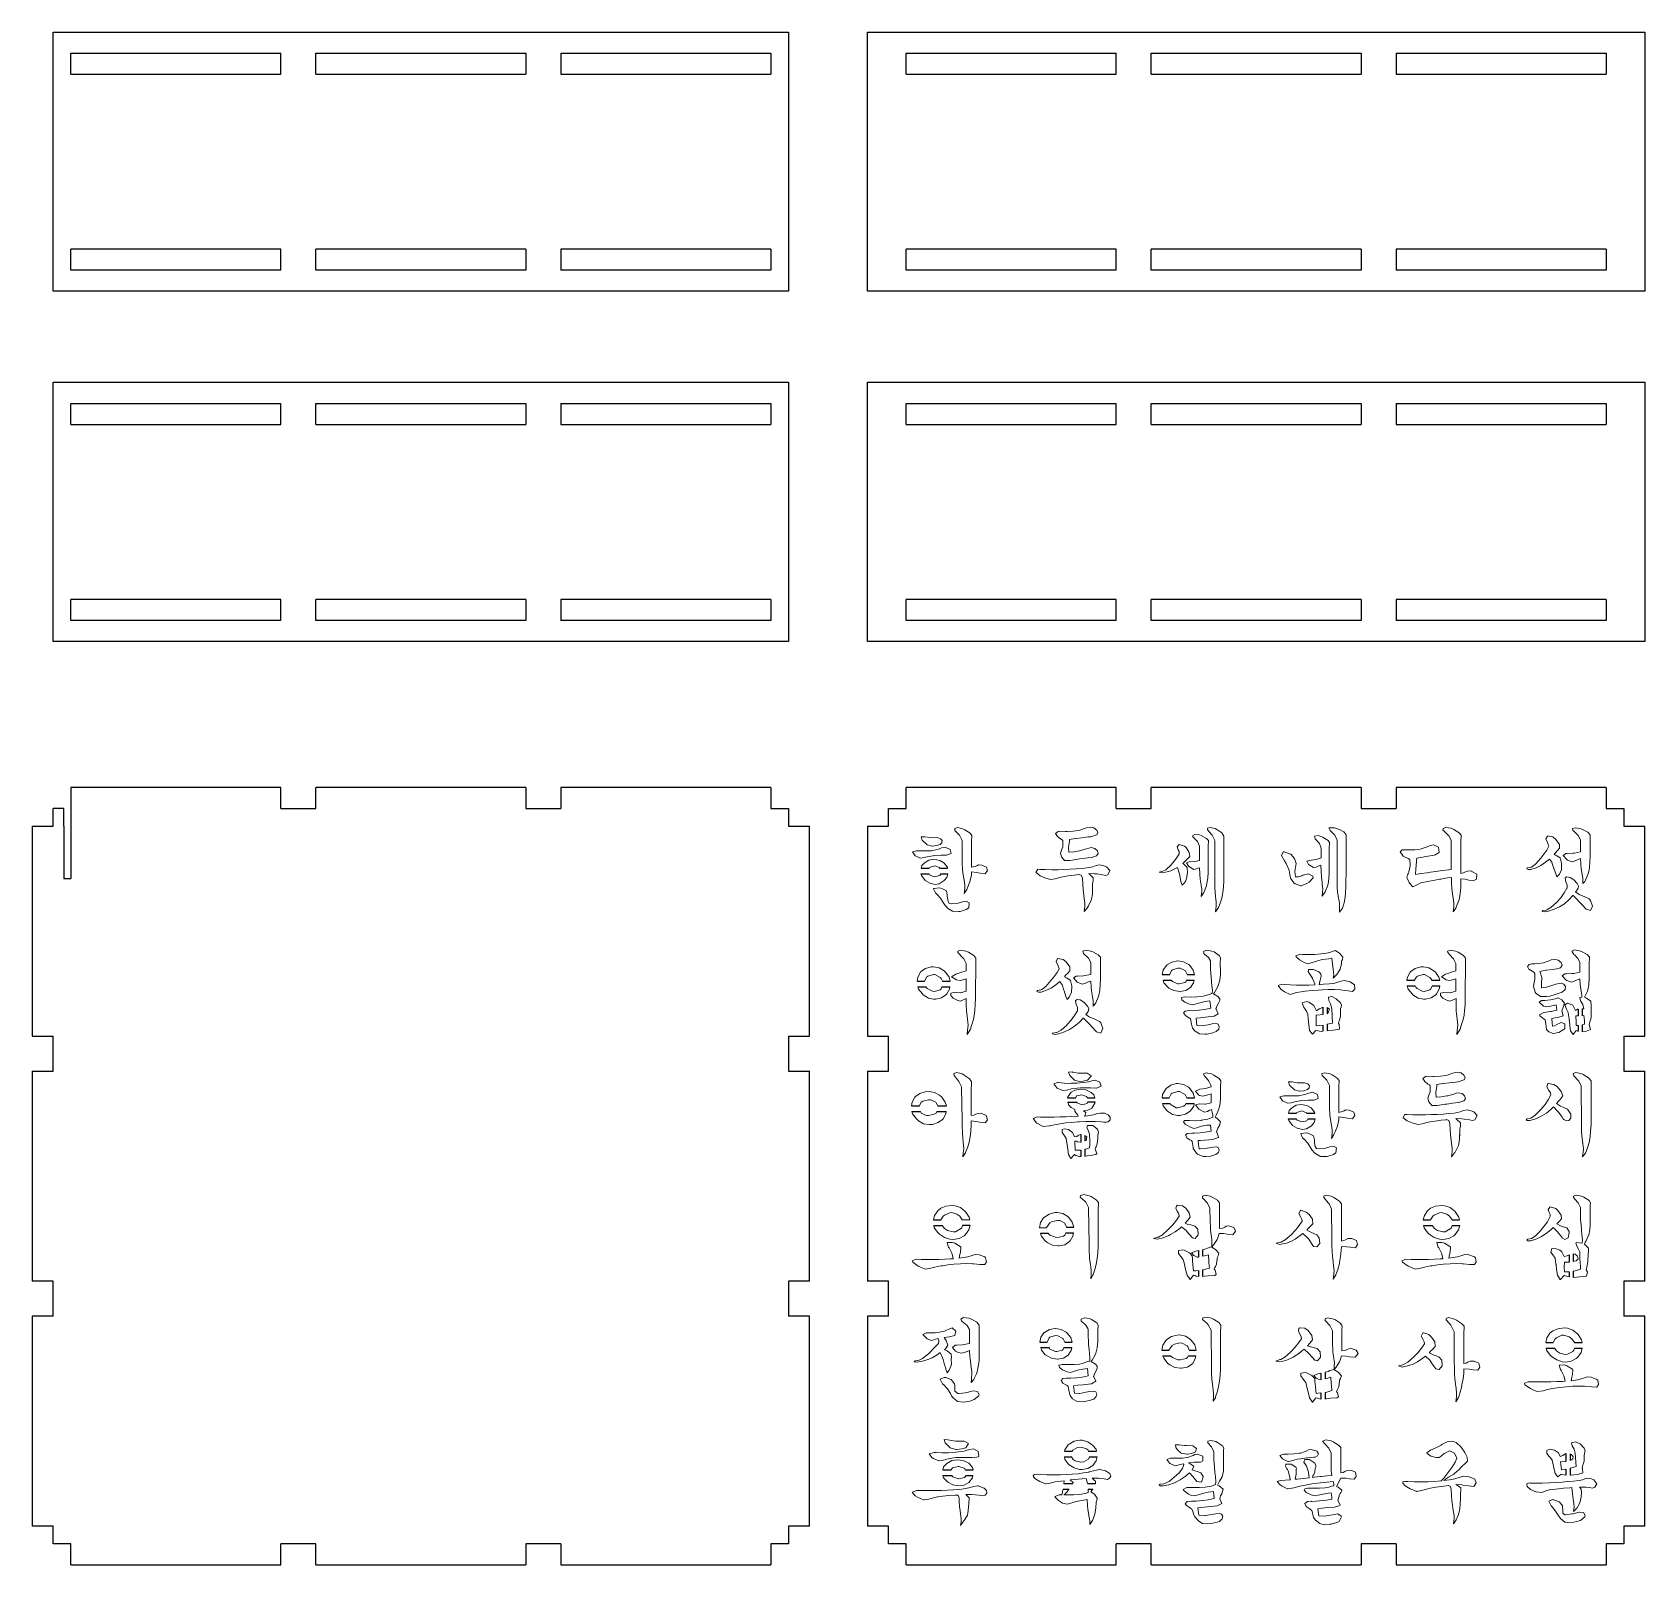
# Model space of a CAD drawing. Header units: millimetres. Extents: x 52 to 512, y 30 to 468.
import ezdxf

# ---------------------------------------------------------------- set-up
doc = ezdxf.new("R2010")
doc.units = ezdxf.units.MM
doc.layers.add('치수', color=1, linetype='Continuous')

msp = doc.modelspace()

# ---------------------------------------------------------------- linework, layer by layer
for p, q in [((57.77, 393.77), (57.77, 467.77)), ((57.77, 467.77), (267.77, 467.77)), ((267.77, 467.77), (267.77, 393.77)), ((290.38, 467.77), (512.38, 467.77)), ((290.38, 393.77), (290.38, 467.77)), ((512.38, 467.77), (512.38, 393.77)), ((62.77, 455.77), (62.77, 461.77)), ((62.77, 461.77), (122.77, 461.77)), ((122.77, 455.77), (122.77, 461.77)), ((132.77, 455.77), (132.77, 461.77)), ((132.77, 461.77), (192.77, 461.77)), ((192.77, 461.77), (192.77, 455.77)), ((202.77, 461.77), (262.77, 461.77)), ((202.77, 461.77), (202.77, 455.77)), ((262.77, 461.77), (262.77, 455.77)), ((301.38, 455.77), (301.38, 461.77)), ((301.38, 461.77), (361.38, 461.77)), ((361.38, 455.77), (361.38, 461.77)), ((371.38, 455.77), (371.38, 461.77)), ((371.38, 461.77), (431.38, 461.77)), ((431.38, 461.77), (431.38, 455.77)), ((441.38, 461.77), (501.38, 461.77)), ((441.38, 461.77), (441.38, 455.77)), ((501.38, 461.77), (501.38, 455.77)), ((62.77, 455.77), (122.77, 455.77)), ((132.77, 455.77), (192.77, 455.77)), ((202.77, 455.77), (262.77, 455.77)), ((301.38, 455.77), (361.38, 455.77)), ((371.38, 455.77), (431.38, 455.77)), ((441.38, 455.77), (501.38, 455.77)), ((122.77, 405.77), (62.77, 405.77)), ((62.77, 399.77), (62.77, 405.77)), ((122.77, 399.77), (122.77, 405.77)), ((192.77, 405.77), (132.77, 405.77)), ((132.77, 399.77), (132.77, 405.77)), ((192.77, 405.77), (192.77, 399.77)), ((262.77, 405.77), (202.77, 405.77)), ((202.77, 405.77), (202.77, 399.77)), ((262.77, 405.77), (262.77, 399.77)), ((361.38, 405.77), (301.38, 405.77)), ((301.38, 399.77), (301.38, 405.77)), ((361.38, 399.77), (361.38, 405.77)), ((431.38, 405.77), (371.38, 405.77)), ((371.38, 399.77), (371.38, 405.77)), ((431.38, 405.77), (431.38, 399.77)), ((501.38, 405.77), (441.38, 405.77)), ((441.38, 405.77), (441.38, 399.77)), ((501.38, 405.77), (501.38, 399.77)), ((122.77, 399.77), (62.77, 399.77)), ((192.77, 399.77), (132.77, 399.77)), ((262.77, 399.77), (202.77, 399.77)), ((361.38, 399.77), (301.38, 399.77)), ((431.38, 399.77), (371.38, 399.77)), ((501.38, 399.77), (441.38, 399.77)), ((267.77, 393.77), (57.77, 393.77)), ((512.38, 393.77), (290.38, 393.77)), ((57.77, 293.77), (57.77, 367.77)), ((57.77, 367.77), (267.77, 367.77)), ((267.77, 367.77), (267.77, 293.77)), ((290.38, 367.77), (512.38, 367.77)), ((290.38, 293.77), (290.38, 367.77)), ((512.38, 367.77), (512.38, 293.77)), ((62.77, 361.77), (122.77, 361.77)), ((62.77, 355.77), (62.77, 361.77)), ((122.77, 355.77), (122.77, 361.77)), ((132.77, 355.77), (132.77, 361.77)), ((132.77, 361.77), (192.77, 361.77)), ((192.77, 361.77), (192.77, 355.77)), ((202.77, 361.77), (202.77, 355.77)), ((202.77, 361.77), (262.77, 361.77)), ((262.77, 361.77), (262.77, 355.77)), ((301.38, 355.77), (301.38, 361.77)), ((301.38, 361.77), (361.38, 361.77)), ((361.38, 355.77), (361.38, 361.77)), ((371.38, 355.77), (371.38, 361.77)), ((371.38, 361.77), (431.38, 361.77)), ((431.38, 361.77), (431.38, 355.77)), ((441.38, 361.77), (501.38, 361.77)), ((441.38, 361.77), (441.38, 355.77)), ((501.38, 361.77), (501.38, 355.77)), ((62.77, 355.77), (122.77, 355.77)), ((132.77, 355.77), (192.77, 355.77)), ((202.77, 355.77), (262.77, 355.77)), ((301.38, 355.77), (361.38, 355.77)), ((371.38, 355.77), (431.38, 355.77)), ((441.38, 355.77), (501.38, 355.77)), ((62.77, 299.77), (62.77, 305.77)), ((122.77, 305.77), (62.77, 305.77)), ((122.77, 299.77), (122.77, 305.77)), ((132.77, 299.77), (132.77, 305.77)), ((192.77, 305.77), (132.77, 305.77)), ((192.77, 305.77), (192.77, 299.77)), ((262.77, 305.77), (202.77, 305.77)), ((202.77, 305.77), (202.77, 299.77)), ((262.77, 305.77), (262.77, 299.77)), ((361.38, 305.77), (301.38, 305.77)), ((301.38, 299.77), (301.38, 305.77)), ((361.38, 299.77), (361.38, 305.77)), ((431.38, 305.77), (371.38, 305.77)), ((371.38, 299.77), (371.38, 305.77)), ((431.38, 305.77), (431.38, 299.77)), ((501.38, 305.77), (441.38, 305.77)), ((441.38, 305.77), (441.38, 299.77)), ((501.38, 305.77), (501.38, 299.77)), ((122.77, 299.77), (62.77, 299.77)), ((192.77, 299.77), (132.77, 299.77)), ((262.77, 299.77), (202.77, 299.77)), ((361.38, 299.77), (301.38, 299.77)), ((431.38, 299.77), (371.38, 299.77)), ((501.38, 299.77), (441.38, 299.77)), ((267.77, 293.77), (57.77, 293.77)), ((512.38, 293.77), (290.38, 293.77)), ((122.77, 252.02), (62.77, 252.02)), ((62.77, 252.02), (62.77, 226.02)), ((122.77, 246.02), (122.77, 252.02)), ((192.77, 252.02), (132.77, 252.02)), ((132.77, 246.02), (132.77, 252.02)), ((192.77, 252.02), (192.77, 246.02)), ((262.77, 252.02), (202.77, 252.02)), ((202.77, 252.02), (202.77, 246.02)), ((262.77, 252.02), (262.77, 246.02)), ((301.38, 246.02), (301.38, 252.02)), ((361.38, 252.02), (301.38, 252.02)), ((361.38, 246.02), (361.38, 252.02)), ((371.38, 246.02), (371.38, 252.02)), ((431.38, 252.02), (371.38, 252.02)), ((431.38, 252.02), (431.38, 246.02)), ((501.38, 252.02), (441.38, 252.02)), ((441.38, 252.02), (441.38, 246.02)), ((501.38, 252.02), (501.38, 246.02)), ((57.77, 241.02), (57.77, 246.02)), ((60.77, 246.02), (57.77, 246.02)), ((60.77, 241.02), (60.77, 246.02)), ((122.77, 246.02), (132.77, 246.02)), ((192.77, 246.02), (202.77, 246.02)), ((262.77, 246.02), (267.77, 246.02)), ((267.77, 246.02), (267.77, 241.02)), ((296.38, 246.02), (301.38, 246.02)), ((296.38, 241.02), (296.38, 246.02)), ((361.38, 246.02), (371.38, 246.02)), ((431.38, 246.02), (441.38, 246.02)), ((501.38, 246.02), (506.38, 246.02)), ((506.38, 246.02), (506.38, 241.02)), ((51.77, 241.02), (51.77, 181.02)), ((51.77, 241.02), (57.77, 241.02)), ((60.77, 241.02), (60.77, 226.02)), ((267.77, 241.02), (273.77, 241.02)), ((273.77, 181.02), (273.77, 241.02)), ((290.38, 241.02), (296.38, 241.02)), ((290.38, 241.02), (290.38, 181.02)), ((506.38, 241.02), (512.38, 241.02)), ((512.38, 181.02), (512.38, 241.02)), ((60.77, 226.02), (62.77, 226.02)), ((51.77, 181.02), (57.77, 181.02)), ((57.77, 171.02), (57.77, 181.02)), ((267.77, 181.02), (273.77, 181.02)), ((267.77, 181.02), (267.77, 171.02)), ((290.38, 181.02), (296.38, 181.02)), ((296.38, 171.02), (296.38, 181.02)), ((506.38, 181.02), (512.38, 181.02)), ((506.38, 181.02), (506.38, 171.02)), ((51.77, 171.02), (57.77, 171.02)), ((51.77, 171.02), (51.77, 111.02)), ((267.77, 171.02), (273.77, 171.02)), ((273.77, 111.02), (273.77, 171.02)), ((290.38, 171.02), (296.38, 171.02)), ((290.38, 171.02), (290.38, 111.02)), ((506.38, 171.02), (512.38, 171.02)), ((512.38, 111.02), (512.38, 171.02)), ((57.77, 111.02), (51.77, 111.02)), ((57.77, 101.02), (57.77, 111.02)), ((273.77, 111.02), (267.77, 111.02)), ((267.77, 111.02), (267.77, 101.02)), ((296.38, 111.02), (290.38, 111.02)), ((296.38, 101.02), (296.38, 111.02)), ((512.38, 111.02), (506.38, 111.02)), ((506.38, 111.02), (506.38, 101.02)), ((51.77, 101.02), (51.77, 41.02)), ((57.77, 101.02), (51.77, 101.02)), ((273.77, 101.02), (267.77, 101.02)), ((273.77, 41.02), (273.77, 101.02)), ((296.38, 101.02), (290.38, 101.02)), ((290.38, 101.02), (290.38, 41.02)), ((512.38, 101.02), (506.38, 101.02)), ((512.38, 41.02), (512.38, 101.02)), ((57.77, 41.02), (51.77, 41.02)), ((57.77, 36.02), (57.77, 41.02)), ((273.77, 41.02), (267.77, 41.02)), ((267.77, 41.02), (267.77, 36.02)), ((296.38, 41.02), (290.38, 41.02)), ((296.38, 36.02), (296.38, 41.02)), ((512.38, 41.02), (506.38, 41.02)), ((506.38, 41.02), (506.38, 36.02)), ((62.77, 36.02), (57.77, 36.02)), ((62.77, 30.02), (62.77, 36.02)), ((122.77, 30.02), (122.77, 36.02)), ((132.77, 36.02), (122.77, 36.02)), ((132.77, 30.02), (132.77, 36.02)), ((192.77, 36.02), (192.77, 30.02)), ((202.77, 36.02), (192.77, 36.02)), ((202.77, 36.02), (202.77, 30.02)), ((267.77, 36.02), (262.77, 36.02)), ((262.77, 36.02), (262.77, 30.02)), ((301.38, 36.02), (296.38, 36.02)), ((301.38, 30.02), (301.38, 36.02)), ((361.38, 30.02), (361.38, 36.02)), ((371.38, 36.02), (361.38, 36.02)), ((371.38, 30.02), (371.38, 36.02)), ((441.38, 36.02), (431.38, 36.02)), ((431.38, 36.02), (431.38, 30.02)), ((441.38, 36.02), (441.38, 30.02)), ((506.38, 36.02), (501.38, 36.02)), ((501.38, 36.02), (501.38, 30.02)), ((62.77, 30.02), (122.77, 30.02)), ((132.77, 30.02), (192.77, 30.02)), ((202.77, 30.02), (262.77, 30.02)), ((301.38, 30.02), (361.38, 30.02)), ((371.38, 30.02), (431.38, 30.02)), ((441.38, 30.02), (501.38, 30.02))]:
    msp.add_line(p, q)
at = {"layer": '치수', "color": 139, "lineweight": 0}
for p, q in [((316.09, 240.57), (315.26, 240.3)), ((315.26, 240.3), (315.35, 239.74)), ((315.35, 239.74), (315.41, 239.68)), ((315.41, 239.68), (316.68, 238.39)), ((317.6, 240.23), (316.09, 240.57)), ((318.18, 239.96), (317.6, 240.23)), ((319.66, 239), (318.18, 239.96)), ((345.14, 239.56), (344.83, 239.5)), ((346.95, 239.43), (345.14, 239.56)), ((349.13, 239.53), (347.35, 239.43)), ((350.67, 239.77), (349.13, 239.53)), ((351.01, 239.86), (350.67, 239.77)), ((352.67, 240.39), (351.01, 239.86)), ((353.34, 240.63), (352.67, 240.39)), ((354.05, 240.73), (353.34, 240.63)), ((355, 240.48), (354.05, 240.73)), ((355.83, 239.86), (355, 240.48)), ((356.17, 239.16), (355.83, 239.86)), ((387.49, 240.39), (387.46, 239.93)), ((387.46, 239.93), (388.66, 238.6)), ((388.29, 240.6), (387.49, 240.39)), ((389.7, 240.3), (388.29, 240.6)), ((390.19, 240.05), (389.7, 240.3)), ((391.61, 239.04), (390.19, 240.05)), ((423.75, 240.54), (422.16, 240.51)), ((422.16, 240.51), (422.49, 239.71)), ((422.49, 239.71), (423.72, 238.54)), ((425.23, 240.05), (423.75, 240.54)), ((426.43, 239.34), (425.23, 240.05)), ((454.77, 240.3), (454.73, 239.86)), ((454.73, 239.86), (455.1, 239.56)), ((455.56, 240.6), (454.77, 240.3)), ((455.1, 239.56), (456.36, 238.33)), ((457.07, 240.39), (455.56, 240.6)), ((457.84, 240.05), (457.07, 240.39)), ((459.34, 239.13), (457.84, 240.05)), ((492.54, 240.54), (491.77, 240.3)), ((491.77, 240.3), (491.8, 239.8)), ((491.8, 239.8), (491.98, 239.65)), ((491.98, 239.65), (493.28, 238.42)), ((493.98, 240.3), (492.54, 240.54)), ((494.57, 240.08), (493.98, 240.3)), ((496.13, 239.25), (494.57, 240.08)), ((306.78, 237.93), (305.73, 237.96)), ((305.73, 237.96), (306.01, 237.01)), ((306.01, 237.01), (307.27, 235.78)), ((308.19, 237.71), (306.78, 237.93)), ((307.27, 235.78), (307.42, 235.69)), ((307.42, 235.69), (308.81, 235.29)), ((308.5, 237.68), (308.19, 237.71)), ((310.22, 237.71), (308.5, 237.68)), ((308.81, 235.29), (308.96, 235.29)), ((308.96, 235.29), (310.07, 235.44)), ((310.07, 235.44), (311.14, 235.75)), ((311.2, 237.41), (310.22, 237.71)), ((311.14, 235.75), (311.63, 236.21)), ((311.67, 236.85), (311.2, 237.41)), ((312.59, 235.01), (311.48, 234.76)), ((311.63, 236.21), (311.67, 236.85)), ((313.97, 234.36), (312.59, 235.01)), ((316.68, 238.39), (316.77, 238.27)), ((316.77, 238.27), (317.38, 236.88)), ((317.38, 236.88), (317.41, 230.46)), ((320.15, 238.33), (319.66, 239)), ((320.09, 237.31), (320.15, 237.65)), ((320.09, 229.26), (320.09, 237.31)), ((320.15, 237.65), (320.15, 238.33)), ((344.83, 239.5), (344.09, 238.91)), ((344.09, 238.91), (344.61, 238.05)), ((344.61, 238.05), (345.53, 237.34)), ((345.53, 237.34), (345.97, 237.07)), ((346.12, 235.13), (345.81, 234.15)), ((345.97, 237.07), (346.15, 236.85)), ((346.18, 236.64), (346.12, 235.13)), ((346.15, 236.85), (346.18, 236.64)), ((347.35, 239.43), (346.95, 239.43)), ((347.81, 234.95), (347.96, 236.15)), ((347.9, 233.6), (347.81, 234.95)), ((347.96, 236.15), (348.02, 236.7)), ((348.02, 236.7), (348.09, 237.19)), ((348.09, 237.19), (349.75, 237.44)), ((349.75, 237.44), (349.96, 237.47)), ((349.96, 237.47), (351.59, 237.65)), ((351.59, 237.65), (353.53, 237.9)), ((353.53, 237.9), (354.17, 237.99)), ((354.17, 237.99), (355.8, 238.48)), ((355.8, 238.48), (355.86, 238.54)), ((355.86, 238.54), (356.17, 239.16)), ((379.37, 235.75), (378.82, 235.13)), ((378.82, 235.13), (379.13, 234.21)), ((379.43, 235.75), (379.37, 235.75)), ((380.94, 235.25), (379.43, 235.75)), ((381.34, 234.92), (380.94, 235.25)), ((382.29, 233.5), (381.34, 234.92)), ((383.89, 238.64), (383.25, 238.36)), ((383.25, 238.36), (383.31, 237.9)), ((383.31, 237.9), (383.49, 237.78)), ((383.49, 237.78), (384.63, 236.61)), ((385.21, 238.51), (383.89, 238.64)), ((384.63, 236.61), (385.21, 235.32)), ((385.64, 238.33), (385.21, 238.51)), ((385.21, 235.32), (385.24, 231.14)), ((387.15, 237.47), (385.64, 238.33)), ((387.73, 236.88), (387.15, 237.47)), ((387.7, 235.81), (387.67, 227.79)), ((387.67, 227.79), (387.7, 235.81)), ((387.7, 235.81), (387.73, 236.24)), ((387.7, 235.22), (387.7, 235.81)), ((387.7, 230.18), (387.7, 235.22)), ((387.73, 236.24), (387.73, 236.88)), ((388.66, 238.6), (388.84, 238.39)), ((388.84, 238.39), (389.58, 236.91)), ((389.58, 236.91), (389.58, 236.88)), ((389.58, 236.88), (389.58, 224.87)), ((392.19, 238.17), (391.61, 239.04)), ((392.1, 225.36), (392.19, 236.91)), ((392.19, 237.44), (392.19, 238.17)), ((392.19, 236.91), (392.19, 237.44)), ((419.05, 238.3), (418.07, 238.11)), ((418.07, 238.11), (418.22, 237.38)), ((418.22, 237.38), (419.42, 236.15)), ((420.4, 237.84), (419.05, 238.3)), ((419.42, 236.15), (419.45, 236.08)), ((419.45, 236.08), (419.91, 234.7)), ((420.53, 237.78), (420.4, 237.84)), ((421.97, 236.85), (420.53, 237.78)), ((422.34, 236.36), (421.97, 236.85)), ((422.25, 228.62), (422.28, 234.98)), ((422.28, 234.98), (422.31, 235.72)), ((422.31, 235.72), (422.34, 236.36)), ((423.72, 238.54), (423.82, 238.42)), ((423.82, 238.42), (424.49, 237.01)), ((424.49, 237.01), (424.49, 225.2)), ((426.55, 239.25), (426.43, 239.34)), ((427.1, 238.48), (426.55, 239.25)), ((427.07, 237.22), (427.1, 237.71)), ((427.07, 227.79), (427.07, 237.22)), ((427.1, 237.71), (427.1, 238.48)), ((450.19, 235.13), (448.53, 234.55)), ((451.08, 235.47), (450.19, 235.13)), ((452.06, 235.65), (451.08, 235.47)), ((453.44, 234.95), (452.06, 235.65)), ((453.63, 233.5), (453.44, 234.95)), ((456.36, 238.33), (456.42, 238.27)), ((456.42, 238.27), (457.07, 236.95)), ((457.07, 236.95), (457.07, 228.65)), ((459.9, 238.39), (459.34, 239.13)), ((459.87, 237.13), (459.9, 237.71)), ((459.87, 227.48), (459.87, 237.13)), ((459.9, 237.71), (459.9, 238.39)), ((484.58, 238.17), (484.15, 237.38)), ((484.15, 237.38), (484.58, 236.33)), ((484.95, 235.25), (484.39, 234.18)), ((484.61, 238.21), (484.58, 238.17)), ((484.58, 236.33), (484.82, 235.78)), ((486.11, 237.9), (484.61, 238.21)), ((484.82, 235.78), (484.95, 235.35)), ((484.95, 235.35), (484.95, 235.25)), ((486.94, 237.19), (486.11, 237.9)), ((487.99, 235.78), (486.94, 237.19)), ((488.05, 234.7), (487.99, 235.78)), ((493.28, 238.42), (493.37, 238.33)), ((493.37, 238.33), (494.04, 237.07)), ((494.04, 237.07), (494.04, 233.63)), ((496.81, 238.54), (496.13, 239.25)), ((496.78, 237.19), (496.81, 237.74)), ((496.78, 232.34), (496.78, 237.19)), ((496.81, 237.74), (496.81, 238.54)), ((304.38, 233.93), (303.21, 233.69)), ((303.21, 233.69), (304.01, 232.52)), ((304.01, 232.52), (304.04, 232.49)), ((304.04, 232.49), (305.36, 231.84)), ((306.23, 233.9), (304.38, 233.93)), ((305.36, 231.84), (306.44, 232)), ((306.53, 230.46), (305.89, 229.72)), ((307.61, 233.93), (306.23, 233.9)), ((306.44, 232), (307.42, 232.24)), ((307.92, 231.29), (306.53, 230.46)), ((307.42, 232.24), (309.02, 232.52)), ((308.65, 233.99), (307.61, 233.93)), ((309.3, 231.54), (307.92, 231.29)), ((310.25, 234.33), (308.65, 233.99)), ((309.02, 232.52), (309.15, 232.55)), ((309.15, 232.55), (309.54, 232.61)), ((310.99, 231.23), (309.3, 231.54)), ((309.54, 232.61), (311.3, 232.7)), ((310.93, 234.55), (310.25, 234.33)), ((311.48, 234.76), (310.93, 234.55)), ((312.19, 230.55), (310.99, 231.23)), ((311.3, 232.7), (311.42, 232.73)), ((311.42, 232.73), (312.93, 232.67)), ((313.17, 229.29), (312.19, 230.55)), ((312.93, 232.67), (314.22, 233.2)), ((314.22, 233.2), (313.97, 234.36)), ((317.41, 230.46), (317.5, 228.74)), ((345.81, 234.15), (345.53, 233.29)), ((345.53, 233.29), (345.75, 232.24)), ((345.75, 232.24), (346.67, 231.23)), ((346.67, 231.23), (348.18, 231.2)), ((349.28, 233.69), (347.9, 233.6)), ((348.18, 231.2), (348.79, 231.29)), ((348.79, 231.29), (350.45, 231.57)), ((350.88, 233.93), (349.28, 233.69)), ((350.45, 231.57), (350.91, 231.63)), ((351.19, 234.03), (350.88, 233.93)), ((350.91, 231.63), (352.54, 231.81)), ((352.88, 234.49), (351.19, 234.03)), ((352.54, 231.81), (354.29, 232.03)), ((353.59, 234.7), (352.88, 234.49)), ((354.29, 234.86), (353.59, 234.7)), ((355.31, 234.64), (354.29, 234.86)), ((354.29, 232.03), (354.36, 232.03)), ((354.36, 232.03), (355.74, 232.49)), ((356.02, 233.96), (355.31, 234.64)), ((355.74, 232.49), (356.23, 233.16)), ((356.23, 233.16), (356.02, 233.96)), ((377.5, 230.4), (377.13, 229.97)), ((378.61, 231.81), (377.5, 230.4)), ((379.4, 233.13), (378.61, 231.81)), ((379.13, 234.21), (379.34, 233.72)), ((379.34, 233.72), (379.43, 233.26)), ((379.43, 233.26), (379.4, 233.13)), ((380.39, 230.37), (381.43, 231.26)), ((380.7, 230.18), (380.39, 230.37)), ((381.43, 231.26), (382.48, 232.3)), ((382.29, 230.83), (381.46, 230.52)), ((381.46, 230.52), (382.17, 229.45)), ((382.48, 232.3), (382.29, 233.5)), ((383.89, 230.89), (382.29, 230.83)), ((385.24, 231.14), (383.89, 230.89)), ((409.09, 233.63), (408.63, 232.58)), ((408.63, 232.58), (409.43, 231.11)), ((409.34, 233.69), (409.09, 233.63)), ((410.94, 233.13), (409.34, 233.69)), ((409.43, 231.11), (409.43, 231.07)), ((409.43, 231.07), (409.92, 230.31)), ((409.92, 230.31), (410.02, 230.18)), ((411.25, 232.95), (410.94, 233.13)), ((412.35, 231.75), (411.25, 232.95)), ((412.81, 230.37), (412.35, 231.75)), ((412.63, 229.17), (412.81, 230.37)), ((417.15, 231.29), (415.82, 231.01)), ((415.82, 231.01), (416.32, 230.06)), ((418.53, 231.47), (417.15, 231.29)), ((419.91, 231.97), (418.53, 231.47)), ((419.91, 234.7), (419.91, 231.97)), ((443.12, 234.21), (442.5, 233.63)), ((442.5, 233.63), (443.33, 232.43)), ((444.78, 234.27), (443.12, 234.21)), ((443.33, 232.43), (444.78, 231.72)), ((444.84, 234.27), (444.78, 234.27)), ((444.78, 231.72), (445.24, 231.51)), ((446.68, 234.27), (444.84, 234.27)), ((445.24, 231.51), (445.36, 229.85)), ((448.22, 234.46), (446.68, 234.27)), ((447.08, 229.57), (447.17, 231.14)), ((447.17, 231.14), (447.24, 231.84)), ((447.24, 231.84), (448.86, 232.18)), ((448.53, 234.55), (448.22, 234.46)), ((448.86, 232.18), (450.43, 232.43)), ((450.43, 232.43), (452.28, 232.7)), ((452.28, 232.7), (452.52, 232.8)), ((452.52, 232.8), (453.63, 233.5)), ((482.67, 231.84), (481.14, 230.15)), ((483.29, 232.64), (482.67, 231.84)), ((482.67, 229.72), (484.06, 230.68)), ((484.39, 234.18), (483.29, 232.64)), ((484.06, 230.68), (485.16, 231.6)), ((485.16, 231.6), (485.84, 230.68)), ((485.84, 230.68), (486.36, 229.11)), ((486.48, 233.01), (486.94, 233.5)), ((486.91, 232.73), (486.48, 233.01)), ((487.31, 232.55), (486.91, 232.73)), ((486.94, 233.5), (487.34, 233.9)), ((488.2, 231.94), (487.31, 232.55)), ((487.34, 233.9), (488.05, 234.7)), ((488.6, 230.4), (488.2, 231.94)), ((488.63, 230.21), (488.6, 230.4)), ((489.8, 233.2), (489.07, 232.64)), ((489.07, 232.64), (490.08, 231.47)), ((490.26, 233.2), (489.8, 233.2)), ((490.08, 231.47), (490.36, 231.32)), ((491.92, 233.26), (490.26, 233.2)), ((490.36, 231.32), (491.68, 230.8)), ((491.68, 230.8), (492.51, 231.11)), ((492.32, 233.32), (491.92, 233.26)), ((494.04, 233.63), (492.32, 233.32)), ((492.51, 231.11), (493.09, 231.41)), ((493.09, 231.41), (494.04, 231.75)), ((494.04, 231.75), (494.14, 230)), ((496.6, 229.08), (496.72, 230.8)), ((496.72, 230.8), (496.78, 232.34)), ((305.64, 227.42), (305.76, 226.86)), ((305.89, 229.72), (305.69, 229.02)), ((305.76, 226.86), (306.87, 225.51)), ((308.13, 227.02), (307.93, 227.42)), ((308, 229.02), (308.1, 229.2)), ((308.1, 229.2), (309.58, 229.66)), ((309.48, 226.5), (308.13, 227.02)), ((310.99, 226.86), (309.48, 226.5)), ((309.58, 229.66), (310.9, 229.14)), ((310.9, 229.14), (310.96, 229.02)), ((311.27, 227.42), (310.99, 226.86)), ((312.28, 225.45), (313.02, 226.31)), ((313.02, 226.31), (313.34, 227.42)), ((313.22, 229.02), (313.17, 229.29)), ((317.5, 228.74), (317.6, 227.63)), ((317.6, 227.63), (317.84, 226.03)), ((317.84, 226.03), (317.94, 225.6)), ((319.69, 225.45), (320.03, 227.08)), ((320.03, 227.08), (320.06, 227.91)), ((320.06, 227.91), (321.47, 227.76)), ((321.04, 229.45), (320.09, 229.26)), ((321.56, 229.69), (321.04, 229.45)), ((321.47, 227.76), (322.55, 227.57)), ((322.08, 229.91), (321.56, 229.69)), ((323.01, 229.88), (322.08, 229.91)), ((322.55, 227.57), (323.96, 227.39)), ((324.39, 229.29), (323.01, 229.88)), ((323.96, 227.39), (324.6, 228.31)), ((324.6, 228.31), (324.39, 229.29)), ((338.99, 228.68), (338.47, 227.76)), ((338.47, 227.76), (338.53, 227.72)), ((338.53, 227.72), (339.66, 226.83)), ((339.63, 228.65), (338.99, 228.68)), ((341.23, 228.59), (339.63, 228.65)), ((339.66, 226.83), (341.05, 226.19)), ((341.05, 226.19), (342.68, 225.76)), ((342.98, 228.55), (341.23, 228.59)), ((342.68, 225.76), (343.94, 225.97)), ((344.83, 228.55), (342.98, 228.55)), ((343.94, 225.97), (345.6, 226.4)), ((346.43, 228.59), (344.83, 228.55)), ((345.6, 226.4), (346.15, 226.53)), ((346.15, 226.53), (347.66, 226.77)), ((348.24, 228.68), (346.43, 228.59)), ((347.66, 226.77), (349.38, 226.99)), ((349.96, 228.77), (348.24, 228.68)), ((349.38, 226.99), (350.73, 227.14)), ((351.56, 228.89), (349.96, 228.77)), ((350.73, 227.14), (350.85, 227.17)), ((350.85, 227.17), (351.53, 226.93)), ((351.53, 226.93), (351.8, 226.07)), ((353.03, 229.05), (351.56, 228.89)), ((351.8, 226.07), (351.87, 224.41)), ((354.69, 229.42), (353.03, 229.05)), ((353.68, 227.33), (353.46, 227.48)), ((353.46, 227.48), (355.22, 227.42)), ((354.85, 226.19), (353.68, 227.33)), ((355.71, 229.75), (354.69, 229.42)), ((354.82, 225.33), (354.85, 226.19)), ((355.22, 227.42), (355.92, 227.36)), ((356.69, 229.97), (355.71, 229.75)), ((355.92, 227.36), (357.46, 227.08)), ((357.86, 229.69), (356.69, 229.97)), ((357.46, 227.08), (358.32, 226.93)), ((358.63, 229.35), (357.86, 229.69)), ((358.32, 226.93), (359, 227.11)), ((359.55, 228.31), (358.63, 229.35)), ((359, 227.11), (359.55, 228.31)), ((374.73, 228.12), (373.63, 227.85)), ((373.63, 227.85), (374.64, 227.66)), ((374.64, 227.66), (376.36, 228)), ((375.62, 228.55), (374.73, 228.12)), ((377.13, 229.97), (375.62, 228.55)), ((376.36, 228), (377.04, 228.25)), ((377.04, 228.25), (378.57, 228.98)), ((378.57, 228.98), (378.88, 229.17)), ((378.88, 229.17), (379.43, 227.69)), ((379.43, 227.69), (379.53, 227.42)), ((379.53, 227.42), (379.8, 225.76)), ((379.8, 225.76), (379.87, 225.05)), ((381.71, 229.2), (380.7, 230.18)), ((381.19, 225.2), (381.52, 226)), ((381.52, 226), (381.77, 227.66)), ((381.77, 227.69), (381.71, 229.2)), ((381.77, 227.66), (381.77, 227.69)), ((382.17, 229.45), (383.55, 228.65)), ((383.55, 228.65), (384.38, 228.8)), ((384.38, 228.8), (384.72, 228.95)), ((384.72, 228.95), (385.21, 229.11)), ((385.21, 229.11), (385.27, 227.29)), ((385.27, 227.29), (385.37, 225.82)), ((385.37, 225.82), (385.64, 224.16)), ((387.33, 224.71), (387.55, 226.13)), ((387.55, 226.13), (387.67, 227.79)), ((387.67, 227.79), (387.7, 229.69)), ((387.7, 229.69), (387.7, 230.18)), ((410.02, 230.18), (410.75, 228.62)), ((410.75, 228.62), (410.85, 228.37)), ((410.85, 228.37), (411, 227.2)), ((411, 227.2), (411.06, 226.68)), ((411.06, 226.68), (411.21, 226.1)), ((411.21, 226.1), (412.17, 224.81)), ((412.44, 228.03), (412.63, 229.17)), ((412.66, 226.5), (412.44, 228.03)), ((413.37, 226.53), (412.66, 226.5)), ((414.41, 226.83), (413.37, 226.53)), ((414.72, 226.96), (414.41, 226.83)), ((416.29, 227.36), (414.72, 226.96)), ((417.58, 226.71), (416.29, 227.36)), ((416.32, 230.06), (417.76, 229.14)), ((416.5, 224.99), (417.64, 226.25)), ((417.64, 226.25), (417.58, 226.71)), ((417.76, 229.14), (418.53, 229.32)), ((417.76, 229.14), (417.76, 229.14)), ((418.53, 229.32), (419.05, 229.57)), ((419.05, 229.57), (419.88, 229.85)), ((419.88, 229.85), (419.91, 228.09)), ((419.91, 228.09), (420, 226.5)), ((420, 226.5), (420.19, 224.9)), ((421.94, 224.53), (422.16, 225.97)), ((422.16, 225.97), (422.25, 227.79)), ((422.25, 227.79), (422.25, 228.62)), ((427.04, 225.36), (427.07, 227.48)), ((427.07, 227.48), (427.07, 227.79)), ((444.62, 227.11), (444.38, 226.37)), ((444.38, 226.37), (445.05, 224.87)), ((444.81, 227.42), (444.62, 227.11)), ((444.96, 227.79), (444.81, 227.42)), ((445.02, 227.94), (444.96, 227.79)), ((445.33, 229.63), (445.02, 227.94)), ((445.36, 229.85), (445.33, 229.63)), ((446.9, 227.23), (447.02, 228.89)), ((448.4, 227.45), (446.9, 227.23)), ((447.02, 228.89), (447.08, 229.57)), ((450.25, 227.69), (448.4, 227.45)), ((450.46, 227.72), (450.25, 227.69)), ((451.91, 227.94), (450.46, 227.72)), ((453.94, 228.22), (451.91, 227.94)), ((452.4, 225.57), (453.87, 225.85)), ((453.87, 225.85), (454.09, 225.88)), ((457.07, 228.65), (453.94, 228.22)), ((454.09, 225.88), (456.06, 226.22)), ((456.06, 226.22), (457.16, 226.37)), ((457.16, 226.37), (457.19, 224.71)), ((460.64, 227.63), (459.87, 227.48)), ((459.87, 225.42), (459.87, 225.91)), ((459.87, 225.91), (461.1, 225.82)), ((461.22, 227.91), (460.64, 227.63)), ((461.1, 225.82), (462.11, 225.54)), ((461.93, 228.19), (461.22, 227.91)), ((462.97, 228.12), (461.93, 228.19)), ((463, 228.09), (462.97, 228.12)), ((464.39, 227.26), (463, 228.09)), ((463.34, 225.33), (464.29, 225.85)), ((464.29, 225.85), (464.39, 227.26)), ((478.8, 229.08), (478.65, 228.8)), ((478.65, 228.8), (479.05, 228.62)), ((479.78, 229.23), (478.8, 229.08)), ((479.05, 228.62), (479.84, 228.62)), ((480.06, 229.32), (479.78, 229.23)), ((479.84, 228.62), (481.38, 229.08)), ((481.14, 230.15), (480.06, 229.32)), ((481.38, 229.08), (482.67, 229.72)), ((486.36, 229.11), (486.39, 228.98)), ((486.39, 228.98), (486.94, 227.33)), ((486.94, 227.33), (487.31, 226.5)), ((487.31, 226.5), (487.87, 227.08)), ((487.87, 227.08), (487.99, 227.29)), ((487.99, 227.29), (488.57, 228.55)), ((488.57, 228.55), (488.63, 230.21)), ((490.14, 226.5), (489.65, 226.19)), ((489.65, 226.19), (489.71, 225.54)), ((491.03, 226.37), (490.14, 226.5)), ((492.08, 225.67), (491.03, 226.37)), ((494.14, 230), (494.23, 228.92)), ((494.23, 228.92), (494.51, 227.26)), ((494.51, 227.26), (494.51, 227.17)), ((494.51, 227.17), (494.69, 226.13)), ((494.69, 226.13), (494.66, 225.17)), ((494.72, 224.59), (494.69, 226.13)), ((494.69, 226.13), (494.72, 224.59)), ((495.46, 225.57), (496.16, 227.17)), ((496.16, 227.17), (496.32, 227.66)), ((496.32, 227.66), (496.6, 229.08)), ((306.87, 225.51), (308.13, 224.68)), ((308.13, 224.68), (309.67, 224.34)), ((309.27, 223.18), (309.18, 223.08)), ((309.18, 223.08), (309.76, 221.92)), ((310.9, 223.33), (309.27, 223.18)), ((309.67, 224.34), (310.84, 224.56)), ((309.76, 221.92), (310.1, 221.64)), ((310.1, 221.64), (310.16, 221.58)), ((310.16, 221.58), (311.17, 220.47)), ((310.84, 224.56), (312.28, 225.45)), ((311.57, 223.18), (310.9, 223.33)), ((312.89, 222.53), (311.57, 223.18)), ((313.14, 221.39), (312.89, 222.53)), ((313.14, 220.99), (313.14, 221.39)), ((317.94, 225.6), (318.18, 224.25)), ((318.18, 223.15), (317.97, 221.73)), ((317.97, 221.73), (318.7, 222.93)), ((318.18, 224.25), (318.18, 223.15)), ((318.7, 222.93), (319.01, 223.7)), ((319.01, 223.7), (319.66, 225.33)), ((319.66, 225.33), (319.69, 225.45)), ((351.87, 224.41), (351.99, 222.78)), ((351.99, 222.78), (352.17, 221.21)), ((352.17, 221.21), (352.27, 220.32)), ((354.39, 220.26), (354.6, 221.58)), ((354.63, 224.5), (354.6, 221.58)), ((354.6, 221.58), (354.63, 224.5)), ((354.6, 221.58), (354.66, 223.39)), ((354.63, 224.5), (354.72, 224.96)), ((354.66, 223.39), (354.63, 224.5)), ((354.72, 224.96), (354.82, 225.33)), ((379.87, 225.05), (380.23, 224.1)), ((380.23, 224.1), (380.94, 224.77)), ((380.94, 224.77), (381.19, 225.2)), ((385.64, 224.16), (385.67, 223.91)), ((385.67, 223.91), (385.86, 223.05)), ((385.7, 220.9), (386.44, 222.04)), ((385.8, 221.89), (385.7, 220.9)), ((385.86, 222.22), (385.8, 221.89)), ((385.86, 223.05), (385.86, 222.22)), ((386.44, 222.04), (386.63, 222.41)), ((386.63, 222.41), (387.18, 224.01)), ((387.18, 224.01), (387.33, 224.71)), ((389.58, 224.87), (389.61, 223.18)), ((389.61, 223.18), (389.64, 222.32)), ((389.64, 222.32), (389.79, 220.69)), ((391.58, 220.47), (391.88, 222.01)), ((391.88, 222.01), (392.07, 223.7)), ((392.07, 223.7), (392.1, 225.36)), ((412.17, 224.81), (412.51, 224.56)), ((412.51, 224.56), (414.07, 223.94)), ((414.07, 223.94), (414.26, 223.98)), ((414.26, 223.98), (415.89, 224.65)), ((415.89, 224.65), (416.5, 224.99)), ((420.19, 224.9), (420.25, 224.31)), ((420.25, 224.31), (420.4, 223.08)), ((420.25, 221.02), (421.05, 222.22)), ((420.34, 222.04), (420.25, 221.02)), ((420.37, 222.13), (420.34, 222.04)), ((420.4, 223.08), (420.37, 222.13)), ((421.05, 222.22), (421.11, 222.32)), ((421.11, 222.32), (421.76, 223.82)), ((421.76, 223.82), (421.94, 224.53)), ((424.49, 225.2), (424.52, 223.45)), ((424.52, 223.45), (424.65, 222.16)), ((424.65, 222.16), (424.92, 220.53)), ((426.8, 220.75), (426.92, 222.01)), ((426.92, 222.01), (426.98, 223.54)), ((426.98, 223.54), (427.04, 225.36)), ((445.05, 224.87), (445.08, 224.84)), ((445.08, 224.84), (446.16, 223.7)), ((446.16, 223.7), (447.39, 224.22)), ((447.39, 224.22), (448.43, 224.84)), ((448.43, 224.84), (450.43, 225.2)), ((450.43, 225.2), (452.4, 225.57)), ((457.19, 224.71), (457.32, 223.15)), ((457.32, 223.15), (457.5, 221.61)), ((457.5, 221.61), (457.65, 220.56)), ((459.44, 220.44), (459.65, 221.79)), ((459.65, 221.79), (459.81, 223.45)), ((459.81, 223.45), (459.87, 225.42)), ((462.11, 225.54), (463.34, 225.33)), ((489.4, 221.92), (488.42, 220.56)), ((490.17, 223.27), (489.4, 221.92)), ((489.71, 225.54), (489.77, 225.36)), ((489.77, 225.36), (490.26, 224.16)), ((490.23, 223.39), (490.17, 223.27)), ((490.26, 224.16), (490.23, 223.39)), ((490.72, 219.92), (491.86, 221.15)), ((491.86, 221.15), (491.92, 221.18)), ((491.92, 221.18), (493, 220.1)), ((493.09, 224.59), (492.08, 225.67)), ((492.63, 222.19), (492.88, 222.53)), ((493.68, 221.45), (492.63, 222.19)), ((492.88, 222.53), (493.37, 223.24)), ((493.49, 223.88), (493.09, 224.59)), ((493.37, 223.24), (493.49, 223.88)), ((494.81, 221.02), (493.68, 221.45)), ((494.66, 225.17), (494.72, 224.59)), ((494.72, 224.59), (495.24, 225.17)), ((495.24, 225.17), (495.46, 225.57)), ((311.17, 220.47), (311.82, 219.46)), ((311.82, 219.46), (312.34, 218.57)), ((312.34, 218.57), (313.17, 217.61)), ((313.17, 220.53), (313.14, 220.99)), ((313.39, 219.46), (313.17, 220.53)), ((313.17, 217.61), (314.65, 216.72)), ((313.66, 218.9), (313.39, 219.46)), ((314.28, 218.84), (313.66, 218.9)), ((315.97, 218.93), (314.28, 218.84)), ((314.65, 216.72), (314.83, 216.69)), ((314.83, 216.69), (316.46, 216.6)), ((317.47, 219.37), (315.97, 218.93)), ((316.46, 216.6), (316.8, 216.63)), ((316.8, 216.63), (318.58, 217.18)), ((318.52, 219.61), (317.47, 219.37)), ((319.38, 219.12), (318.52, 219.61)), ((318.58, 217.18), (319.26, 217.67)), ((319.26, 217.67), (319.38, 219.12)), ((352.27, 220.32), (352.45, 218.97)), ((352.48, 218.01), (352.27, 216.57)), ((352.27, 216.57), (353.16, 217.67)), ((352.45, 218.97), (352.48, 218.01)), ((353.16, 217.67), (353.22, 217.74)), ((353.22, 217.74), (353.5, 218.23)), ((353.5, 218.23), (354.29, 219.83)), ((354.29, 219.83), (354.39, 220.26)), ((389.79, 220.69), (389.82, 220.32)), ((389.79, 216.51), (390.62, 217.77)), ((389.82, 217.34), (389.79, 216.51)), ((389.82, 220.32), (389.95, 219.09)), ((389.98, 218.14), (389.82, 217.34)), ((389.95, 219.09), (389.98, 218.14)), ((390.62, 217.77), (390.68, 217.95)), ((390.68, 217.95), (391.33, 219.61)), ((391.33, 219.61), (391.58, 220.47)), ((424.92, 220.53), (425.01, 220.13)), ((425.01, 220.13), (425.23, 218.9)), ((425.23, 217.71), (425.2, 216.38)), ((425.2, 216.38), (426.03, 217.61)), ((425.23, 218.9), (425.23, 217.71)), ((426.03, 217.61), (426.52, 219.09)), ((426.52, 219.09), (426.8, 220.75)), ((457.65, 220.56), (457.87, 218.9)), ((457.81, 217.83), (457.65, 216.51)), ((457.65, 216.51), (458.39, 217.61)), ((457.87, 218.9), (457.81, 217.83)), ((458.39, 217.61), (458.61, 218.1)), ((458.61, 218.1), (459.25, 219.73)), ((459.25, 219.73), (459.44, 220.44)), ((483.13, 216.91), (483.04, 216.66)), ((483.04, 216.66), (483.75, 216.51)), ((484.21, 217), (483.13, 216.91)), ((483.75, 216.51), (484.89, 216.69)), ((484.39, 217.06), (484.21, 217)), ((485.59, 217.74), (484.39, 217.06)), ((484.89, 216.69), (486.54, 217.24)), ((487.16, 219.15), (485.59, 217.74)), ((486.54, 217.24), (487.99, 217.92)), ((487.19, 219.21), (487.16, 219.15)), ((488.42, 220.56), (487.19, 219.21)), ((487.99, 217.92), (489.43, 218.84)), ((489.43, 218.84), (490.72, 219.92)), ((493, 220.1), (493.58, 219.52)), ((493.58, 219.52), (494.54, 218.5)), ((494.54, 218.5), (495.67, 217.28)), ((495.03, 220.93), (494.81, 221.02)), ((496.47, 220.19), (495.03, 220.93)), ((495.67, 217.28), (496.9, 216.88)), ((496.87, 219.76), (496.47, 220.19)), ((497.49, 218.17), (496.87, 219.76)), ((496.9, 216.88), (497.49, 218.17)), ((316.92, 205.6), (316.15, 205.32)), ((316.15, 205.32), (316.21, 204.89)), ((316.21, 204.89), (317.54, 203.48)), ((318.46, 205.32), (316.92, 205.6)), ((317.54, 203.48), (317.84, 203.08)), ((317.84, 203.08), (318.52, 201.75)), ((319.23, 204.98), (318.46, 205.32)), ((320.73, 204.06), (319.23, 204.98)), ((321.35, 203.29), (320.73, 204.06)), ((321.35, 202.4), (321.35, 203.29)), ((344.67, 203.17), (344.27, 202.37)), ((344.7, 203.2), (344.67, 203.17)), ((346.24, 202.89), (344.7, 203.2)), ((347.07, 202.22), (346.24, 202.89)), ((352.67, 205.57), (351.87, 205.29)), ((351.87, 205.29), (351.93, 204.8)), ((351.93, 204.8), (352.08, 204.64)), ((352.08, 204.64), (353.4, 203.41)), ((354.11, 205.32), (352.67, 205.57)), ((353.4, 203.41), (353.5, 203.32)), ((353.5, 203.32), (354.17, 202.06)), ((354.69, 205.07), (354.11, 205.32)), ((356.23, 204.24), (354.69, 205.07)), ((356.94, 203.54), (356.23, 204.24)), ((356.88, 202.22), (356.94, 202.74)), ((356.94, 202.74), (356.94, 203.54)), ((387.21, 205.57), (386.35, 205.2)), ((386.35, 205.2), (386.41, 204.61)), ((386.41, 204.61), (386.69, 204.37)), ((386.69, 204.37), (387.73, 203.44)), ((388.75, 205.32), (387.21, 205.57)), ((387.73, 203.44), (388.32, 202.49)), ((389.36, 205.07), (388.75, 205.32)), ((390.81, 204.09), (389.36, 205.07)), ((391.24, 203.41), (390.81, 204.09)), ((391.14, 202.46), (391.21, 202.77)), ((391.21, 202.77), (391.24, 203.41)), ((414.07, 204.4), (412.75, 203.97)), ((412.75, 203.97), (412.84, 203.66)), ((412.84, 203.66), (413.8, 202.77)), ((413.8, 202.77), (415.27, 202)), ((414.6, 204.37), (414.07, 204.4)), ((416.25, 204.31), (414.6, 204.37)), ((418.04, 204.34), (416.25, 204.31)), ((418.13, 204.34), (418.04, 204.34)), ((419.97, 204.49), (418.13, 204.34)), ((418.93, 202.52), (420.37, 202.86)), ((421.51, 204.7), (419.97, 204.49)), ((420.37, 202.86), (422.13, 203.14)), ((422.4, 204.95), (421.51, 204.7)), ((422.13, 203.14), (423.02, 203.26)), ((423.05, 205.23), (422.4, 204.95)), ((423.02, 203.26), (423.17, 201.57)), ((424, 205.44), (423.05, 205.23)), ((425.32, 204.61), (424, 205.44)), ((426.15, 203.54), (425.32, 204.61)), ((425.84, 202.58), (426, 202.83)), ((426, 202.83), (426.15, 203.54)), ((456.82, 205.6), (456.03, 205.32)), ((456.03, 205.32), (456.12, 204.89)), ((456.12, 204.89), (457.41, 203.48)), ((458.36, 205.32), (456.82, 205.6)), ((457.41, 203.48), (457.75, 203.08)), ((457.75, 203.08), (458.39, 201.75)), ((459.1, 204.98), (458.36, 205.32)), ((460.64, 204.06), (459.1, 204.98)), ((461.22, 203.29), (460.64, 204.06)), ((461.22, 202.4), (461.22, 203.29)), ((485.65, 202.83), (484.76, 202.46)), ((486.54, 202.98), (485.65, 202.83)), ((487.65, 202.74), (486.54, 202.98)), ((488.48, 202.06), (487.65, 202.74)), ((492.29, 205.63), (491.59, 205.29)), ((491.59, 205.29), (492.14, 204.37)), ((492.14, 204.37), (492.38, 204.12)), ((493.74, 205.38), (492.29, 205.63)), ((492.38, 204.12), (493.31, 203.2)), ((493.31, 203.2), (493.8, 202.12)), ((494.35, 205.17), (493.74, 205.38)), ((495.89, 204.31), (494.35, 205.17)), ((496.56, 203.6), (495.89, 204.31)), ((496.53, 202.28), (496.56, 202.83)), ((496.56, 202.83), (496.56, 203.6)), ((305.49, 199.26), (304.72, 197.88)), ((305.64, 199.48), (305.49, 199.26)), ((306.93, 200.34), (305.64, 199.48)), ((308.56, 200.77), (306.93, 200.34)), ((307.3, 197.94), (307.64, 198.19)), ((307.64, 198.19), (309.21, 198.65)), ((309.24, 200.8), (308.56, 200.77)), ((309.21, 198.65), (309.64, 198.62)), ((310.84, 200.52), (309.24, 200.8)), ((309.64, 198.62), (311.08, 197.79)), ((312.25, 199.66), (310.84, 200.52)), ((312.68, 199.26), (312.25, 199.66)), ((313.69, 197.85), (312.68, 199.26)), ((315.57, 198.71), (314.4, 197.94)), ((316.18, 198.9), (315.57, 198.71)), ((317.35, 199.26), (316.18, 198.9)), ((318.52, 199.66), (317.35, 199.26)), ((318.52, 201.75), (318.52, 199.66)), ((321.25, 192.93), (321.29, 201.63)), ((321.29, 201.63), (321.35, 202.4)), ((344.52, 199.17), (343.41, 197.64)), ((344.27, 202.37), (344.7, 201.32)), ((345.07, 200.25), (344.52, 199.17)), ((344.7, 201.32), (344.95, 200.8)), ((344.95, 200.8), (345.07, 200.34)), ((345.07, 200.34), (345.07, 200.25)), ((346.61, 198), (347.04, 198.53)), ((347.04, 198.53), (347.47, 198.9)), ((348.12, 200.77), (347.07, 202.22)), ((347.47, 198.9), (348.18, 199.69)), ((348.18, 199.69), (348.12, 200.77)), ((349.93, 198.19), (349.19, 197.64)), ((350.36, 198.19), (349.93, 198.19)), ((352.05, 198.28), (350.36, 198.19)), ((352.45, 198.31), (352.05, 198.28)), ((354.17, 198.62), (352.45, 198.31)), ((354.17, 202.06), (354.17, 198.62)), ((356.88, 197.36), (356.88, 202.22)), ((374.86, 200), (374.56, 198.62)), ((375.84, 201.32), (374.86, 200)), ((377.25, 202.18), (375.84, 201.35)), ((375.84, 201.35), (375.84, 201.32)), ((376.68, 198.62), (377.19, 199.79)), ((377.19, 199.79), (377.44, 200)), ((378.91, 202.49), (377.25, 202.18)), ((377.44, 200), (379.04, 200.46)), ((379.04, 202.49), (378.91, 202.49)), ((380.66, 202.25), (379.04, 202.49)), ((379.04, 200.46), (379.71, 200.4)), ((379.71, 200.4), (381.16, 199.63)), ((382.11, 201.45), (380.66, 202.25)), ((381.16, 199.63), (381.22, 199.57)), ((381.22, 199.57), (381.66, 198.62)), ((382.39, 201.2), (382.11, 201.45)), ((383.43, 199.88), (382.39, 201.2)), ((383.78, 198.62), (383.43, 199.88)), ((388.32, 202.49), (388.35, 202.18)), ((388.35, 202.18), (388.38, 200.4)), ((388.38, 200.4), (388.44, 198.74)), ((388.44, 198.74), (388.5, 198.04)), ((390.96, 196.99), (391.18, 198.74)), ((391.14, 202.12), (391.14, 202.46)), ((391.18, 199.05), (391.14, 202.12)), ((391.18, 198.74), (391.18, 199.05)), ((415.27, 202), (416.32, 201.66)), ((416.32, 200.09), (416.25, 199.42)), ((416.25, 199.42), (416.56, 199.02)), ((416.32, 201.66), (417.12, 201.91)), ((417.79, 200.06), (416.32, 200.09)), ((416.56, 199.02), (417.48, 197.57)), ((417.12, 201.91), (418.71, 202.46)), ((419.24, 199.39), (417.79, 200.06)), ((418.71, 202.46), (418.93, 202.52)), ((419.88, 198.77), (419.24, 199.39)), ((419.76, 197.36), (419.97, 198.16)), ((419.97, 198.16), (419.88, 198.77)), ((423.17, 201.57), (423.17, 201.54)), ((423.17, 201.54), (423.35, 200.22)), ((423.35, 200.22), (423.51, 199.26)), ((423.54, 198.56), (423.39, 197.6)), ((423.39, 197.6), (424.37, 198.5)), ((423.51, 199.26), (423.54, 198.56)), ((424.37, 198.5), (424.61, 198.9)), ((424.61, 198.9), (425.41, 200.19)), ((425.41, 200.19), (425.75, 201.78)), ((425.75, 202.31), (425.84, 202.58)), ((425.75, 201.78), (425.75, 202.31)), ((445.36, 199.26), (444.59, 197.88)), ((445.54, 199.48), (445.36, 199.26)), ((446.81, 200.34), (445.54, 199.48)), ((448.43, 200.77), (446.81, 200.34)), ((447.17, 197.94), (447.51, 198.19)), ((447.51, 198.19), (449.08, 198.65)), ((449.14, 200.8), (448.43, 200.77)), ((449.08, 198.65), (449.51, 198.62)), ((450.74, 200.52), (449.14, 200.8)), ((449.51, 198.62), (450.98, 197.79)), ((452.15, 199.66), (450.74, 200.52)), ((452.58, 199.26), (452.15, 199.66)), ((453.57, 197.85), (452.58, 199.26)), ((455.44, 198.71), (454.3, 197.94)), ((456.09, 198.9), (455.44, 198.71)), ((457.22, 199.26), (456.09, 198.9)), ((458.39, 199.66), (457.22, 199.26)), ((458.39, 201.75), (458.39, 199.66)), ((461.13, 192.93), (461.19, 201.63)), ((461.19, 201.63), (461.22, 202.4)), ((479.32, 201.45), (478.89, 200.89)), ((478.89, 200.89), (479.26, 200.13)), ((479.26, 200.13), (480.18, 199.57)), ((480.12, 201.66), (479.32, 201.45)), ((480.98, 201.69), (480.12, 201.66)), ((480.18, 199.57), (480.74, 199.3)), ((480.74, 199.3), (480.98, 198.93)), ((482, 201.72), (480.98, 201.69)), ((480.98, 198.93), (481.01, 198.87)), ((481.01, 198.87), (481.01, 197.3)), ((483.5, 202), (482, 201.72)), ((482.43, 199.48), (484.09, 199.82)), ((482.52, 199.33), (482.43, 199.48)), ((483.01, 197.73), (482.52, 199.33)), ((484.76, 202.46), (483.5, 202)), ((484.09, 199.82), (484.36, 199.88)), ((484.36, 199.88), (485.93, 200.03)), ((485.93, 200.03), (487.28, 200.22)), ((487.28, 200.22), (488.27, 200.49)), ((488.27, 200.49), (488.76, 201.26)), ((488.76, 201.26), (488.48, 202.06)), ((489.56, 198.83), (488.82, 198.25)), ((488.82, 198.25), (489.83, 197.11)), ((490.02, 198.8), (489.56, 198.83)), ((491.68, 198.87), (490.02, 198.8)), ((492.08, 198.93), (491.68, 198.87)), ((493.8, 199.26), (492.08, 198.93)), ((493.8, 202.12), (493.8, 199.26)), ((496.53, 197.45), (496.53, 202.28)), ((304.72, 197.88), (304.53, 196.68)), ((304.73, 195.08), (304.93, 194.44)), ((304.93, 194.44), (306.04, 193.06)), ((306.6, 196.68), (307.3, 197.94)), ((307.09, 194.96), (307.04, 195.08)), ((307.42, 194.62), (307.09, 194.96)), ((308.9, 193.82), (307.42, 194.62)), ((309.54, 193.76), (308.9, 193.82)), ((311.08, 194.25), (309.54, 193.76)), ((311.08, 197.79), (311.42, 197.45)), ((311.36, 194.5), (311.08, 194.25)), ((311.63, 195.08), (311.36, 194.5)), ((311.42, 197.45), (311.75, 196.68)), ((313.02, 193.09), (313.82, 194.47)), ((313.97, 196.68), (313.69, 197.85)), ((313.82, 194.47), (313.91, 195.08)), ((315.05, 193.46), (314.15, 193.27)), ((314.4, 197.94), (315.75, 197.11)), ((315.11, 193.46), (315.05, 193.46)), ((315.14, 193.46), (315.11, 193.46)), ((316.83, 193.39), (315.14, 193.46)), ((315.75, 197.11), (316.8, 196.93)), ((316.8, 196.93), (317.6, 197.11)), ((318.52, 193.82), (316.89, 193.39)), ((317.6, 197.11), (318.52, 197.36)), ((318.52, 197.36), (318.52, 193.82)), ((338.93, 194.07), (338.74, 193.79)), ((338.74, 193.79), (339.17, 193.61)), ((339.88, 194.22), (338.93, 194.07)), ((339.17, 193.61), (339.97, 193.61)), ((340.19, 194.32), (339.88, 194.22)), ((339.97, 193.61), (341.51, 194.1)), ((341.26, 195.15), (340.19, 194.32)), ((342.77, 196.87), (341.26, 195.15)), ((341.51, 194.1), (342.8, 194.75)), ((343.41, 197.64), (342.77, 196.87)), ((342.8, 194.75), (344.18, 195.67)), ((344.18, 195.67), (345.29, 196.62)), ((345.29, 196.62), (345.93, 195.7)), ((345.93, 195.7), (346.46, 194.1)), ((346.46, 194.1), (346.52, 193.98)), ((346.52, 193.98), (347.04, 192.35)), ((347.01, 197.73), (346.61, 198)), ((347.44, 197.54), (347.01, 197.73)), ((348.3, 196.93), (347.44, 197.54)), ((348.09, 192.29), (348.67, 193.55)), ((348.73, 195.42), (348.3, 196.93)), ((348.67, 193.55), (348.76, 195.21)), ((348.76, 195.21), (348.73, 195.42)), ((349.19, 197.64), (350.21, 196.47)), ((350.21, 196.47), (350.45, 196.31)), ((350.45, 196.31), (351.8, 195.82)), ((351.8, 195.82), (352.63, 196.1)), ((352.63, 196.1), (353.22, 196.41)), ((353.22, 196.41), (354.17, 196.74)), ((354.17, 196.74), (354.23, 194.99)), ((354.23, 194.99), (354.32, 193.92)), ((354.32, 193.92), (354.6, 192.26)), ((356.45, 192.69), (356.69, 194.07)), ((356.69, 194.07), (356.85, 195.79)), ((356.85, 195.79), (356.88, 197.36)), ((374.8, 197.02), (375.04, 196.28)), ((375.04, 196.28), (376.12, 195.02)), ((376.12, 195.02), (376.45, 194.75)), ((376.45, 194.75), (377.9, 194.01)), ((377.28, 196.78), (377.15, 197.02)), ((377.47, 196.65), (377.28, 196.78)), ((379, 195.95), (377.47, 196.65)), ((377.9, 194.01), (379.56, 193.76)), ((379.4, 195.91), (379, 195.95)), ((381.03, 196.38), (379.4, 195.91)), ((379.56, 193.76), (381.28, 194.04)), ((379.56, 193.76), (379.56, 193.76)), ((381.28, 196.56), (381.03, 196.38)), ((381.47, 197.02), (381.28, 196.56)), ((381.28, 194.04), (382.6, 194.87)), ((382.6, 194.87), (382.66, 194.93)), ((382.66, 194.93), (383.52, 196.22)), ((383.52, 196.22), (383.69, 197.02)), ((388.5, 198.04), (388.62, 196.44)), ((388.62, 196.44), (388.75, 195.45)), ((388.75, 195.45), (388.87, 194.16)), ((388.87, 194.16), (388.84, 193.18)), ((389.24, 193.09), (389.49, 193.46)), ((389.49, 193.46), (390.35, 194.99)), ((390.35, 194.99), (390.53, 195.45)), ((390.53, 195.45), (390.96, 196.99)), ((408.63, 195.82), (407.65, 195.45)), ((407.65, 195.45), (408.39, 194.47)), ((408.39, 194.47), (409.46, 193.67)), ((409.43, 195.76), (408.63, 195.82)), ((411.09, 195.64), (409.43, 195.76)), ((409.46, 193.67), (411.06, 192.93)), ((412.9, 195.58), (411.09, 195.64)), ((412.04, 193.15), (412.84, 193.46)), ((412.84, 193.46), (414.26, 193.7)), ((413.03, 195.55), (412.9, 195.58)), ((414.66, 195.55), (413.03, 195.55)), ((414.26, 193.7), (415.36, 193.82)), ((416.38, 195.58), (414.66, 195.55)), ((415.36, 193.82), (417.42, 194.04)), ((418.16, 195.64), (416.38, 195.58)), ((417.42, 194.04), (419.11, 194.19)), ((417.48, 197.57), (417.52, 197.51)), ((417.52, 197.51), (418.1, 195.95)), ((418.1, 195.95), (418.16, 195.64)), ((419.11, 194.19), (420.34, 194.25)), ((419.39, 195.7), (419.54, 196.62)), ((419.64, 195.79), (419.39, 195.7)), ((419.54, 196.62), (419.76, 197.36)), ((420.59, 195.82), (419.64, 195.79)), ((420.34, 194.25), (422.09, 194.32)), ((422.34, 195.98), (420.59, 195.82)), ((422.09, 194.32), (423.78, 194.32)), ((423.82, 196.19), (422.34, 195.98)), ((423.78, 194.32), (425.41, 194.22)), ((424.03, 196.22), (423.82, 196.19)), ((425.66, 196.71), (424.03, 196.22)), ((425.41, 194.22), (425.44, 194.22)), ((425.44, 194.22), (426.67, 194.07)), ((426.55, 196.93), (425.66, 196.71)), ((427.93, 196.65), (426.55, 196.93)), ((426.67, 194.07), (427.66, 193.92)), ((427.66, 193.92), (428.86, 193.76)), ((428.24, 196.53), (427.93, 196.65)), ((429.5, 195.64), (428.24, 196.53)), ((428.86, 193.76), (429.53, 194.47)), ((429.53, 194.47), (429.5, 195.64)), ((444.59, 197.88), (444.46, 196.96)), ((444.51, 195.36), (444.81, 194.44)), ((444.81, 194.44), (445.94, 193.06)), ((446.65, 196.96), (447.17, 197.94)), ((446.96, 194.96), (446.8, 195.36)), ((447.33, 194.62), (446.96, 194.96)), ((448.8, 193.82), (447.33, 194.62)), ((449.42, 193.76), (448.8, 193.82)), ((450.95, 194.25), (449.42, 193.76)), ((451.26, 194.5), (450.95, 194.25)), ((450.98, 197.79), (451.32, 197.45)), ((451.66, 195.36), (451.26, 194.5)), ((451.32, 197.45), (451.54, 196.96)), ((452.89, 193.09), (453.69, 194.47)), ((453.8, 196.96), (453.57, 197.85)), ((453.69, 194.47), (453.84, 195.36)), ((454.95, 193.46), (454.06, 193.27)), ((454.3, 197.94), (455.66, 197.11)), ((455.01, 193.46), (454.95, 193.46)), ((456.7, 193.39), (455.01, 193.46)), ((455.01, 193.46), (455.01, 193.46)), ((455.66, 197.11), (456.7, 196.93)), ((456.7, 196.93), (457.47, 197.11)), ((458.39, 193.82), (456.79, 193.39)), ((457.47, 197.11), (458.39, 197.36)), ((458.39, 197.36), (458.39, 193.82)), ((480.67, 195.85), (480.64, 195.15)), ((480.64, 195.15), (481.1, 193.58)), ((480.8, 196.34), (480.67, 195.85)), ((481.01, 197.3), (480.8, 196.34)), ((481.1, 193.58), (481.35, 193.24)), ((482.86, 195.48), (482.92, 196.13)), ((482.86, 194.78), (482.86, 195.48)), ((483.99, 194.87), (482.86, 194.78)), ((482.92, 196.13), (483.01, 197.73)), ((485.53, 195.36), (483.99, 194.87)), ((486.98, 195.82), (485.53, 195.36)), ((488.48, 196.13), (486.98, 195.82)), ((487.62, 193.15), (488.82, 193.61)), ((489.31, 195.85), (488.48, 196.13)), ((488.82, 193.61), (489.65, 194.32)), ((489.74, 195.15), (489.31, 195.85)), ((489.65, 194.32), (489.74, 195.15)), ((489.83, 197.11), (490.11, 196.93)), ((490.11, 196.93), (491.43, 196.44)), ((491.43, 196.44), (492.26, 196.71)), ((492.26, 196.71), (492.85, 197.05)), ((492.85, 197.05), (493.8, 197.36)), ((493.8, 197.36), (493.92, 195.64)), ((493.92, 195.64), (493.98, 195.21)), ((493.98, 195.21), (494.26, 193.76)), ((494.26, 193.76), (494.44, 192.78)), ((495.27, 192.29), (496.04, 193.89)), ((496.04, 193.89), (496.13, 194.13)), ((496.13, 194.13), (496.41, 195.64)), ((496.41, 195.64), (496.53, 197.45)), ((306.04, 193.06), (306.29, 192.84)), ((306.29, 192.84), (307.76, 191.89)), ((307.76, 191.89), (309.24, 191.58)), ((309.24, 191.58), (309.85, 191.61)), ((309.85, 191.61), (311.48, 191.98)), ((311.48, 191.98), (312.77, 192.84)), ((312.77, 192.84), (313.02, 193.09)), ((314.15, 193.27), (314.12, 192.66)), ((314.12, 192.66), (314.8, 191.89)), ((314.8, 191.89), (316.12, 191.18)), ((316.12, 191.18), (316.92, 190.97)), ((316.89, 193.39), (316.83, 193.39)), ((316.92, 190.97), (317.54, 191.27)), ((317.54, 191.27), (317.97, 191.52)), ((317.97, 191.52), (318.58, 191.77)), ((318.58, 191.77), (318.58, 190.04)), ((318.58, 190.04), (318.64, 188.35)), ((321.04, 188.38), (321.16, 190.01)), ((321.16, 190.01), (321.22, 191.89)), ((321.22, 191.89), (321.25, 192.93)), ((347.04, 192.35), (347.44, 191.52)), ((347.44, 191.52), (347.99, 192.1)), ((347.99, 192.1), (348.09, 192.29)), ((350.27, 191.49), (349.75, 191.18)), ((349.75, 191.18), (349.84, 190.54)), ((349.84, 190.54), (349.9, 190.35)), ((349.9, 190.35), (350.39, 189.15)), ((351.13, 191.37), (350.27, 191.49)), ((350.39, 189.15), (350.33, 188.42)), ((352.2, 190.69), (351.13, 191.37)), ((353.22, 189.61), (352.2, 190.69)), ((353.62, 188.88), (353.22, 189.61)), ((353.5, 188.23), (353.62, 188.88)), ((354.6, 192.26), (354.63, 192.16)), ((354.63, 192.16), (354.82, 191.15)), ((354.82, 191.15), (354.79, 190.2)), ((354.79, 190.2), (354.82, 189.58)), ((354.82, 189.58), (354.82, 191.15)), ((354.82, 191.15), (354.82, 189.58)), ((354.82, 189.58), (355.37, 190.2)), ((355.37, 190.2), (355.55, 190.57)), ((355.55, 190.57), (356.29, 192.16)), ((356.29, 192.16), (356.45, 192.69)), ((380.94, 192.23), (380.02, 192.01)), ((380.02, 192.01), (380.17, 191.4)), ((380.17, 191.4), (381.03, 190.69)), ((382.79, 192.16), (380.94, 192.23)), ((381.03, 190.69), (382.32, 190.11)), ((382.32, 190.11), (383.22, 189.92)), ((384.48, 192.2), (382.79, 192.16)), ((383.22, 189.92), (383.92, 190.14)), ((383.92, 190.14), (385.31, 190.57)), ((385.98, 192.35), (384.48, 192.2)), ((385.31, 190.57), (386.84, 190.9)), ((386.66, 192.5), (385.98, 192.35)), ((388.41, 189), (386.63, 188.63)), ((388.29, 193.03), (386.66, 192.5)), ((386.84, 190.9), (388.16, 191.06)), ((388.16, 191.06), (388.41, 189)), ((388.59, 193.15), (388.29, 193.03)), ((388.84, 193.18), (388.59, 193.15)), ((390.44, 192.32), (389.24, 193.09)), ((389.85, 188.78), (390.25, 189.74)), ((390.25, 189.74), (390.62, 190.44)), ((390.96, 191.7), (390.44, 192.32)), ((390.62, 190.44), (390.96, 191.15)), ((390.96, 191.15), (390.96, 191.7)), ((411.06, 192.93), (411.12, 192.93)), ((411.12, 192.93), (412.04, 193.15)), ((415.86, 190.87), (414.56, 190.57)), ((414.56, 190.57), (414.9, 189.34)), ((414.9, 189.34), (415.21, 188.97)), ((415.21, 188.97), (415.79, 188.17)), ((416.41, 190.69), (415.86, 190.87)), ((417.79, 189.86), (416.41, 190.69)), ((417.88, 189.74), (417.79, 189.86)), ((418.59, 188.26), (417.88, 189.74)), ((420.42, 189.27), (419.54, 188.85)), ((422.37, 188.69), (421.62, 189.24)), ((422.96, 192.35), (422, 192.1)), ((422, 192.1), (422.13, 191.18)), ((422.13, 191.18), (422.65, 190.23)), ((422.65, 190.23), (422.96, 188.81)), ((424.28, 191.7), (422.96, 192.35)), ((425.51, 190.57), (424.28, 191.7)), ((425.48, 188.78), (425.63, 189.28)), ((425.78, 189.86), (425.51, 190.57)), ((425.63, 189.28), (425.78, 189.86)), ((445.94, 193.06), (446.16, 192.84)), ((446.16, 192.84), (447.63, 191.89)), ((447.63, 191.89), (449.14, 191.58)), ((449.14, 191.58), (449.72, 191.61)), ((449.72, 191.61), (451.38, 191.98)), ((451.38, 191.98), (452.68, 192.84)), ((452.68, 192.84), (452.89, 193.09)), ((454.06, 193.27), (454, 192.66)), ((454, 192.66), (454.7, 191.89)), ((454.7, 191.89), (455.99, 191.18)), ((455.99, 191.18), (456.82, 190.97)), ((456.79, 193.39), (456.7, 193.39)), ((456.82, 190.97), (457.44, 191.27)), ((457.44, 191.27), (457.87, 191.52)), ((457.87, 191.52), (458.48, 191.77)), ((458.48, 191.77), (458.48, 190.04)), ((458.48, 190.04), (458.55, 188.35)), ((460.91, 188.38), (461.04, 190.01)), ((461.04, 190.01), (461.13, 191.89)), ((461.13, 191.89), (461.13, 192.93)), ((481.35, 193.24), (482.58, 192.32)), ((482.92, 191.24), (482.18, 190.72)), ((482.18, 190.72), (483.35, 189.68)), ((482.58, 192.32), (484.33, 192.32)), ((483.84, 191.21), (482.92, 191.24)), ((483.35, 189.68), (483.5, 189.58)), ((483.5, 189.58), (484.45, 189.34)), ((485.44, 191.34), (483.84, 191.21)), ((484.33, 192.32), (485.28, 192.44)), ((484.45, 189.34), (485.13, 189.49)), ((485.13, 189.49), (485.84, 189.71)), ((485.28, 192.44), (486.76, 192.87)), ((486.79, 191.7), (485.44, 191.34)), ((485.84, 189.71), (487.04, 189.95)), ((486.76, 192.87), (487.62, 193.15)), ((487.65, 191.95), (486.79, 191.7)), ((487.04, 189.95), (487.25, 188.42)), ((488.7, 191.34), (487.65, 191.95)), ((489.46, 190.41), (488.7, 191.34)), ((488.7, 188.23), (488.94, 188.97)), ((488.94, 188.97), (489.19, 189.55)), ((489.19, 189.55), (489.46, 190.41)), ((490.29, 190.47), (489.56, 189.92)), ((489.56, 189.92), (490.05, 188.69)), ((491.68, 189.92), (490.29, 190.47)), ((491.8, 189.83), (491.68, 189.92)), ((492.63, 188.38), (491.8, 189.83)), ((494.44, 192.1), (493.86, 192.07)), ((493.86, 192.07), (494.04, 191.09)), ((494.04, 191.09), (494.66, 190.04)), ((494.44, 192.78), (494.44, 192.1)), ((494.94, 188.78), (494.52, 188.86)), ((494.66, 190.04), (494.94, 188.78)), ((495.18, 192.13), (495.27, 192.29)), ((495.77, 191.89), (495.18, 192.13)), ((496.99, 191.03), (495.77, 191.89)), ((497.12, 189.8), (496.99, 191.03)), ((497.03, 189), (497.12, 189.8)), ((497.09, 187.8), (497.03, 189)), ((318.64, 188.35), (318.67, 188.26)), ((318.67, 188.26), (318.8, 186.66)), ((318.8, 186.66), (318.92, 185.83)), ((318.92, 185.83), (319.07, 184.11)), ((320.09, 184.08), (320.61, 185.8)), ((320.61, 185.8), (320.85, 187)), ((320.85, 187), (321.04, 188.38)), ((348.55, 185.56), (347.32, 184.2)), ((349.53, 186.91), (348.55, 185.56)), ((350.3, 188.29), (349.53, 186.91)), ((349.53, 183.87), (350.85, 184.91)), ((350.33, 188.42), (350.3, 188.29)), ((350.85, 184.91), (351.99, 186.14)), ((351.99, 186.14), (352.02, 186.17)), ((352.02, 186.17), (353.13, 185.1)), ((352.76, 187.19), (353, 187.52)), ((353.77, 186.45), (352.76, 187.19)), ((353, 187.52), (353.5, 188.23)), ((353.13, 185.1), (353.68, 184.51)), ((353.68, 184.51), (354.66, 183.5)), ((354.94, 186.02), (353.77, 186.45)), ((355.12, 185.96), (354.94, 186.02)), ((356.6, 185.22), (355.12, 185.96)), ((357, 184.79), (356.6, 185.22)), ((357.61, 183.19), (357, 184.79)), ((381.06, 188.17), (380.66, 187.68)), ((380.66, 187.68), (381.16, 186.91)), ((382.2, 188.32), (381.06, 188.17)), ((381.16, 186.91), (382.14, 186.29)), ((382.14, 186.29), (382.45, 186.11)), ((383.28, 188.29), (382.2, 188.32)), ((382.45, 186.11), (382.66, 185.96)), ((382.66, 185.96), (382.91, 184.39)), ((382.91, 184.39), (383.18, 183.31)), ((385.03, 188.42), (383.28, 188.29)), ((384.23, 186.11), (385.46, 186.29)), ((384.48, 184.02), (384.23, 186.11)), ((385.06, 188.42), (385.03, 188.42)), ((386.63, 188.63), (385.06, 188.42)), ((385.46, 186.29), (386.81, 186.42)), ((387.67, 184.27), (385.95, 183.96)), ((386.81, 186.42), (389.36, 186.72)), ((388.81, 184.51), (387.67, 184.27)), ((389.95, 184.64), (388.81, 184.51)), ((389.36, 186.72), (390.53, 187.43)), ((389.95, 188.72), (389.85, 188.78)), ((390.53, 187.43), (389.95, 188.72)), ((390.53, 184.42), (389.95, 184.64)), ((390.84, 183.81), (390.53, 184.42)), ((415.79, 188.17), (416.13, 187.19)), ((416.13, 187.19), (416.22, 186.05)), ((416.22, 186.05), (416.44, 184.36)), ((416.44, 184.36), (416.65, 182.67)), ((418.56, 187), (419.67, 187.12)), ((418.56, 183.96), (418.56, 187)), ((419.42, 188.78), (418.59, 188.26)), ((419.54, 188.85), (419.42, 188.78)), ((419.67, 187.12), (420.42, 187.22)), ((421.62, 187.4), (421.88, 187.49)), ((423.14, 184.73), (421.62, 184.4)), ((421.88, 187.49), (422.37, 188.69)), ((422.96, 188.81), (423.14, 184.73)), ((424.89, 184.67), (424.98, 185.19)), ((425.11, 184.33), (424.89, 184.67)), ((424.98, 185.19), (425.14, 185.62)), ((425.2, 183.04), (425.11, 184.33)), ((425.14, 185.62), (425.44, 186.82)), ((425.48, 188.78), (425.44, 186.82)), ((425.44, 186.82), (425.48, 188.78)), ((425.44, 186.82), (425.51, 188.48)), ((425.51, 188.48), (425.48, 188.78)), ((458.55, 188.35), (458.55, 188.26)), ((458.55, 188.26), (458.7, 186.66)), ((458.7, 186.66), (458.79, 185.83)), ((458.79, 185.83), (458.98, 184.11)), ((459.96, 184.08), (460.48, 185.8)), ((460.48, 185.8), (460.76, 187)), ((460.76, 187), (460.91, 188.38)), ((483.53, 187.77), (482.33, 187.09)), ((482.33, 187.09), (482.43, 186.85)), ((482.43, 186.85), (483.66, 185.86)), ((483.69, 187.77), (483.53, 187.77)), ((483.66, 185.86), (483.96, 185.68)), ((485.41, 188.02), (483.69, 187.77)), ((483.96, 185.68), (484.09, 184.48)), ((484.09, 184.48), (484.18, 183.68)), ((485.65, 188.08), (485.41, 188.02)), ((487.25, 188.42), (485.65, 188.08)), ((485.87, 186.02), (486.76, 186.23)), ((485.9, 184.85), (485.87, 186.02)), ((486.02, 183.84), (485.9, 184.85)), ((487.25, 184.36), (486.58, 183.99)), ((486.76, 186.23), (487.56, 186.36)), ((488.48, 184.94), (487.25, 184.36)), ((487.56, 186.36), (489.1, 186.82)), ((489.56, 184.57), (488.48, 184.94)), ((489.1, 186.82), (488.7, 188.23)), ((489.53, 183.19), (489.56, 184.57)), ((490.05, 188.69), (490.48, 187.77)), ((490.48, 187.77), (490.48, 187.65)), ((490.48, 187.65), (490.76, 185.96)), ((490.76, 185.96), (490.76, 185.9)), ((490.76, 185.9), (490.94, 184.24)), ((493.21, 188.69), (492.63, 188.38)), ((492.72, 186.79), (493.32, 186.79)), ((492.75, 185.03), (492.72, 186.79)), ((492.75, 184.02), (492.75, 185.03)), ((493.32, 188.73), (493.21, 188.69)), ((494.52, 186.84), (494.97, 186.91)), ((495.21, 184.42), (494.52, 184.24)), ((494.97, 186.91), (495.03, 186.36)), ((495.03, 186.36), (495.15, 185.31)), ((495.15, 185.31), (495.21, 184.42)), ((496.5, 184.33), (496.6, 184.76)), ((496.87, 182.91), (496.5, 184.33)), ((496.6, 184.76), (496.72, 185.1)), ((496.72, 185.1), (497.06, 186.26)), ((497.06, 186.26), (497.09, 187.8)), ((318.92, 182.73), (318.83, 181.44)), ((318.83, 181.44), (319.59, 182.7)), ((319.07, 184.11), (318.92, 182.73)), ((319.07, 184.11), (319.07, 184.11)), ((319.59, 182.7), (319.75, 183.01)), ((319.75, 183.01), (320.09, 184.08)), ((343.23, 181.9), (343.17, 181.65)), ((343.17, 181.65), (343.84, 181.53)), ((344.31, 182.02), (343.23, 181.9)), ((343.84, 181.53), (344.98, 181.68)), ((344.49, 182.05), (344.31, 182.02)), ((345.69, 182.76), (344.49, 182.05)), ((344.98, 181.68), (346.64, 182.27)), ((347.26, 184.14), (345.69, 182.76)), ((346.64, 182.27), (348.09, 182.94)), ((347.32, 184.2), (347.26, 184.14)), ((348.09, 182.94), (349.53, 183.87)), ((354.66, 183.5), (355.77, 182.27)), ((355.77, 182.27), (357.03, 181.9)), ((357.03, 181.9), (357.61, 183.19)), ((383.18, 183.31), (383.92, 182.42)), ((383.92, 182.42), (385.18, 181.65)), ((385.92, 183.96), (384.48, 184.02)), ((385.18, 181.65), (386.75, 181.56)), ((385.95, 183.96), (385.92, 183.96)), ((386.75, 181.56), (387.4, 181.62)), ((387.4, 181.62), (389.05, 181.99)), ((389.05, 181.99), (389.98, 182.3)), ((389.98, 182.3), (390.68, 183.04)), ((390.68, 183.04), (390.84, 183.81)), ((416.65, 182.67), (416.65, 182.61)), ((416.65, 182.61), (417.48, 181.56)), ((417.48, 181.56), (418.44, 182.61)), ((418.44, 182.61), (420.04, 182.36)), ((419.45, 184.05), (418.56, 183.96)), ((420.42, 184.19), (419.45, 184.05)), ((420.04, 182.36), (420.42, 182.4)), ((421.62, 182.54), (422.13, 182.61)), ((422.13, 182.61), (423.51, 182.7)), ((423.51, 182.7), (425.14, 183.01)), ((425.14, 183.01), (425.2, 183.04)), ((458.82, 182.73), (458.73, 181.44)), ((458.73, 181.44), (459.5, 182.7)), ((458.98, 184.11), (458.82, 182.73)), ((458.98, 184.11), (458.98, 184.11)), ((459.5, 182.7), (459.62, 183.01)), ((459.62, 183.01), (459.96, 184.08)), ((484.18, 183.68), (484.3, 182.91)), ((484.3, 182.91), (484.85, 182.3)), ((484.85, 182.3), (485.01, 182.24)), ((485.01, 182.24), (486.24, 181.75)), ((486.58, 183.99), (486.02, 183.84)), ((486.24, 181.75), (487.84, 182.08)), ((487.84, 182.08), (489.37, 183.01)), ((489.37, 183.01), (489.53, 183.19)), ((490.94, 184.24), (491.03, 183.19)), ((491.03, 183.19), (491.19, 182.51)), ((491.19, 182.51), (491.95, 181.47)), ((491.95, 181.47), (492.75, 182.58)), ((493.32, 184.07), (492.75, 184.02)), ((492.75, 182.58), (493.21, 182.48)), ((493.21, 182.48), (493.32, 182.45)), ((494.52, 182.27), (495.46, 182.36)), ((495.46, 182.36), (496.87, 182.91)), ((315.85, 170.59), (314.98, 170.34)), ((317.41, 170.22), (315.85, 170.59)), ((348.79, 170.8), (347.75, 170.71)), ((347.75, 170.71), (348.02, 169.97)), ((348.88, 170.77), (348.79, 170.8)), ((350.54, 170.47), (348.88, 170.77)), ((351.31, 170.44), (350.54, 170.47)), ((353.13, 170.47), (351.31, 170.44)), ((354.26, 169.67), (353.13, 170.47)), ((387.12, 170.5), (386.38, 170.25)), ((388.62, 170.22), (387.12, 170.5)), ((420.99, 170.56), (420.16, 170.31)), ((422.52, 170.25), (420.99, 170.56)), ((458.27, 170.65), (457.59, 170.4)), ((458.95, 170.74), (458.27, 170.65)), ((459.93, 170.5), (458.95, 170.74)), ((460.73, 169.88), (459.93, 170.5)), ((492.66, 170.65), (491.89, 170.34)), ((494.14, 170.34), (492.66, 170.65)), ((314.98, 170.34), (315.08, 169.76)), ((315.08, 169.76), (316.18, 168.44)), ((316.18, 168.44), (316.43, 168.1)), ((316.43, 168.1), (317.2, 166.5)), ((317.2, 166.5), (317.2, 166.32)), ((317.2, 166.32), (317.38, 156.97)), ((318, 169.91), (317.41, 170.22)), ((319.38, 168.9), (318, 169.91)), ((320.09, 168.04), (319.38, 168.9)), ((319.96, 158.36), (319.99, 166.47)), ((319.99, 166.47), (320.03, 166.96)), ((320.03, 166.96), (320.09, 167.33)), ((320.09, 167.33), (320.09, 168.04)), ((344.64, 167.73), (343.6, 167.39)), ((343.6, 167.39), (344.46, 166.23)), ((344.46, 166.23), (344.52, 166.19)), ((344.52, 166.19), (346.12, 165.49)), ((344.8, 167.73), (344.64, 167.73)), ((346.55, 167.58), (344.8, 167.73)), ((348.18, 167.52), (346.55, 167.58)), ((347.23, 165.61), (348.61, 165.95)), ((348.02, 169.97), (348.18, 169.79)), ((348.18, 169.79), (349.41, 168.5)), ((348.58, 167.55), (348.18, 167.52)), ((350.18, 167.61), (348.58, 167.55)), ((348.61, 165.95), (350.21, 166.13)), ((349.41, 168.5), (349.47, 168.44)), ((349.47, 168.44), (350.91, 168.04)), ((351.28, 165.89), (349.62, 165.58)), ((352.08, 167.73), (350.18, 167.61)), ((350.21, 166.13), (351.25, 166.23)), ((350.91, 168.04), (351.93, 168.16)), ((351.25, 166.23), (353.19, 166.26)), ((352.76, 165.7), (351.28, 165.89)), ((351.93, 168.16), (353.25, 168.47)), ((353.5, 167.98), (352.08, 167.73)), ((353.19, 166.26), (354.08, 166.23)), ((353.25, 168.47), (354.26, 169.58)), ((354.42, 168.25), (353.5, 167.98)), ((354.08, 166.23), (355.55, 166.16)), ((354.26, 169.58), (354.26, 169.67)), ((355.43, 168.44), (354.42, 168.25)), ((356.72, 167.88), (355.43, 168.44)), ((355.55, 166.16), (355.77, 166.13)), ((355.77, 166.13), (357.09, 166.69)), ((357.09, 166.69), (356.72, 167.88)), ((375.69, 166.04), (375.44, 165.76)), ((376.98, 167.05), (375.69, 166.04)), ((378.54, 167.49), (376.98, 167.05)), ((379.04, 167.52), (378.54, 167.49)), ((380.66, 167.24), (379.04, 167.52)), ((382.08, 166.44), (380.66, 167.24)), ((382.48, 166.07), (382.08, 166.44)), ((383.4, 164.69), (382.48, 166.07)), ((385.27, 165.83), (385.12, 165.79)), ((386.93, 166.1), (385.27, 165.83)), ((386.38, 170.25), (386.5, 169.79)), ((386.5, 169.79), (387.64, 168.44)), ((388.5, 166.5), (386.93, 166.1)), ((387.64, 168.44), (387.86, 168.19)), ((387.86, 168.19), (388.44, 167.05)), ((388.44, 167.05), (388.5, 166.5)), ((389.3, 169.88), (388.62, 170.22)), ((390.78, 168.93), (389.3, 169.88)), ((391.3, 168.28), (390.78, 168.93)), ((391.24, 167.02), (391.27, 167.64)), ((391.24, 163.37), (391.24, 167.02)), ((391.27, 167.64), (391.3, 168.28)), ((411.68, 167.92), (410.66, 167.95)), ((410.66, 167.95), (410.91, 167.02)), ((410.91, 167.02), (412.2, 165.79)), ((413.09, 167.7), (411.68, 167.92)), ((413.4, 167.7), (413.09, 167.7)), ((415.15, 167.7), (413.4, 167.7)), ((416.13, 167.42), (415.15, 167.7)), ((416.04, 165.76), (416.56, 166.23)), ((416.59, 166.84), (416.13, 167.42)), ((416.56, 166.23), (416.59, 166.84)), ((420.16, 170.31), (420.28, 169.73)), ((420.28, 169.73), (420.34, 169.7)), ((420.34, 169.7), (421.57, 168.41)), ((421.57, 168.41), (421.69, 168.28)), ((421.69, 168.28), (422.31, 166.87)), ((422.31, 166.87), (422.34, 160.45)), ((423.11, 169.97), (422.52, 170.25)), ((424.55, 168.99), (423.11, 169.97)), ((425.08, 168.35), (424.55, 168.99)), ((425.01, 167.33), (425.08, 167.67)), ((425.01, 159.25), (425.01, 167.33)), ((425.08, 167.67), (425.08, 168.35)), ((449.76, 169.51), (449.02, 168.9)), ((449.02, 168.9), (449.54, 168.04)), ((449.54, 168.04), (450.46, 167.33)), ((450.03, 169.54), (449.76, 169.51)), ((451.85, 169.45), (450.03, 169.54)), ((450.46, 167.33), (450.86, 167.09)), ((450.86, 167.09), (451.08, 166.84)), ((451.08, 166.62), (451.05, 165.15)), ((451.08, 166.84), (451.08, 166.62)), ((452.25, 169.45), (451.85, 169.45)), ((454.06, 169.54), (452.25, 169.45)), ((452.74, 164.93), (452.86, 166.13)), ((452.86, 166.13), (452.95, 166.72)), ((452.95, 166.72), (452.98, 167.21)), ((452.98, 167.21), (454.67, 167.45)), ((455.6, 169.79), (454.06, 169.54)), ((454.67, 167.45), (454.89, 167.45)), ((454.89, 167.45), (456.52, 167.67)), ((455.93, 169.85), (455.6, 169.79)), ((457.59, 170.4), (455.93, 169.85)), ((456.52, 167.67), (458.45, 167.88)), ((458.45, 167.88), (459.07, 168.01)), ((459.07, 168.01), (460.7, 168.5)), ((460.7, 168.5), (460.79, 168.53)), ((461.1, 169.18), (460.73, 169.88)), ((460.79, 168.53), (461.1, 169.18)), ((484.67, 167.36), (484.42, 166.56)), ((484.42, 166.56), (485.01, 165.52)), ((484.82, 167.45), (484.67, 167.36)), ((486.42, 167.21), (484.82, 167.45)), ((487.34, 166.59), (486.42, 167.21)), ((488.54, 165.24), (487.34, 166.59)), ((491.89, 170.34), (491.98, 169.82)), ((491.98, 169.82), (492.14, 169.7)), ((492.14, 169.7), (493.37, 168.35)), ((493.37, 168.35), (493.55, 168.13)), ((493.55, 168.13), (494.23, 166.69)), ((494.81, 170.04), (494.14, 170.34)), ((494.23, 166.69), (494.32, 155.81)), ((496.32, 169.08), (494.81, 170.04)), ((497.06, 168.28), (496.32, 169.08)), ((497.03, 156.42), (497.06, 166.75)), ((497.09, 167.58), (497.06, 168.28)), ((497.06, 166.75), (497.09, 167.58)), ((303.09, 162.17), (302.91, 161.06)), ((303.89, 163.58), (303.09, 162.17)), ((304.04, 163.77), (303.89, 163.58)), ((305.27, 164.66), (304.04, 163.77)), ((305.18, 161.06), (305.73, 162.11)), ((306.84, 165.15), (305.27, 164.66)), ((305.73, 162.11), (306.19, 162.44)), ((306.19, 162.44), (307.79, 162.84)), ((307.98, 165.24), (306.84, 165.15)), ((307.79, 162.84), (308.44, 162.78)), ((309.54, 164.96), (307.98, 165.24)), ((308.44, 162.78), (309.91, 162.11)), ((310.96, 164.14), (309.54, 164.96)), ((309.91, 162.11), (310.01, 162.01)), ((310.01, 162.01), (310.43, 161.06)), ((311.57, 163.58), (310.96, 164.14)), ((312.59, 162.14), (311.57, 163.58)), ((312.88, 161.06), (312.59, 162.14)), ((346.12, 165.49), (346.15, 165.49)), ((346.15, 165.49), (347.23, 165.61)), ((347.56, 163.67), (347.51, 163.38)), ((348.58, 165), (347.56, 163.67)), ((347.59, 162.18), (347.87, 161.28)), ((347.87, 161.28), (348.55, 160.6)), ((349.62, 165.58), (348.58, 165)), ((349.84, 163.4), (350.08, 163.95)), ((350.08, 163.95), (351.62, 164.26)), ((350.27, 161.92), (350.1, 162.2)), ((351.62, 161.43), (350.27, 161.92)), ((351.62, 164.26), (352.94, 163.8)), ((353.1, 161.8), (351.62, 161.43)), ((354.23, 164.96), (352.76, 165.7)), ((352.94, 163.8), (353.17, 163.43)), ((353.3, 162.23), (353.1, 161.8)), ((354.97, 164.26), (354.23, 164.96)), ((354.45, 160.48), (355.34, 161.83)), ((355.27, 163.44), (354.97, 164.26)), ((355.34, 161.83), (355.4, 162.24)), ((374.43, 162.66), (374.43, 162.6)), ((374.67, 164.32), (374.53, 163.4)), ((374.63, 161.8), (374.79, 161.12)), ((375.44, 165.76), (374.67, 164.32)), ((376.5, 163.4), (377.1, 164.5)), ((376.95, 161.52), (376.83, 161.8)), ((377.1, 161.37), (376.95, 161.52)), ((377.1, 164.5), (377.41, 164.75)), ((378.54, 160.57), (377.1, 161.37)), ((377.41, 164.75), (378.97, 165.24)), ((378.97, 165.24), (379.47, 165.18)), ((379.47, 165.18), (380.94, 164.44)), ((381.06, 161.31), (380.66, 161)), ((380.94, 164.44), (381.09, 164.35)), ((381.32, 161.8), (381.06, 161.31)), ((381.09, 164.35), (381.6, 163.4)), ((383.75, 163.4), (383.4, 164.69)), ((383.55, 161.03), (383.7, 161.8)), ((385.12, 165.79), (384.01, 165.33)), ((384.01, 165.33), (384.91, 164.29)), ((385.24, 161.68), (384.08, 161.4)), ((384.08, 161.4), (385.03, 160.2)), ((384.91, 164.29), (385.24, 164.07)), ((385.24, 164.07), (386.17, 163.83)), ((386.72, 161.58), (385.24, 161.68)), ((386.17, 163.83), (387.3, 164.14)), ((386.9, 161.61), (386.72, 161.58)), ((388.53, 161.95), (386.9, 161.61)), ((387.3, 164.14), (388.5, 164.53)), ((388.5, 164.53), (388.53, 161.95)), ((390.71, 160.17), (391.08, 161.77)), ((391.08, 161.77), (391.24, 163.37)), ((409.28, 163.95), (408.11, 163.67)), ((408.11, 163.67), (408.91, 162.54)), ((408.91, 162.54), (408.94, 162.51)), ((408.94, 162.51), (410.29, 161.86)), ((411.15, 163.92), (409.28, 163.95)), ((410.29, 161.86), (411.37, 161.98)), ((412.54, 163.92), (411.15, 163.92)), ((411.37, 161.98), (412.35, 162.23)), ((412.84, 161.31), (411.43, 160.45)), ((412.2, 165.79), (412.35, 165.67)), ((412.35, 165.67), (413.73, 165.3)), ((412.35, 162.23), (413.92, 162.54)), ((413.58, 164.01), (412.54, 163.92)), ((414.23, 161.52), (412.84, 161.31)), ((415.18, 164.35), (413.58, 164.01)), ((413.73, 165.3), (413.89, 165.3)), ((413.89, 165.3), (414.96, 165.43)), ((413.92, 162.54), (414.07, 162.57)), ((414.07, 162.57), (414.47, 162.6)), ((415.89, 161.25), (414.23, 161.52)), ((414.47, 162.6), (416.22, 162.72)), ((414.96, 165.43), (416.04, 165.76)), ((415.86, 164.57), (415.18, 164.35)), ((416.38, 164.75), (415.86, 164.57)), ((417.08, 160.54), (415.89, 161.25)), ((416.22, 162.72), (416.35, 162.72)), ((416.35, 162.72), (417.82, 162.69)), ((417.52, 165.03), (416.38, 164.75)), ((418.87, 164.35), (417.52, 165.03)), ((417.82, 162.69), (419.11, 163.21)), ((419.11, 163.21), (418.87, 164.35)), ((450.74, 164.14), (450.46, 163.27)), ((450.46, 163.27), (450.68, 162.23)), ((450.68, 162.23), (451.57, 161.25)), ((451.05, 165.15), (450.74, 164.14)), ((451.57, 161.25), (453.11, 161.18)), ((452.83, 163.61), (452.74, 164.93)), ((454.18, 163.7), (452.83, 163.61)), ((453.11, 161.18), (453.69, 161.31)), ((453.69, 161.31), (455.38, 161.58)), ((455.81, 163.95), (454.18, 163.7)), ((455.38, 161.58), (455.84, 161.61)), ((456.12, 164.01), (455.81, 163.95)), ((455.84, 161.61), (457.47, 161.83)), ((457.81, 164.47), (456.12, 164.01)), ((457.47, 161.83), (459.19, 162.05)), ((458.51, 164.72), (457.81, 164.47)), ((459.22, 164.84), (458.51, 164.72)), ((459.19, 162.05), (459.25, 162.05)), ((460.21, 164.63), (459.22, 164.84)), ((459.25, 162.05), (460.67, 162.51)), ((460.91, 163.98), (460.21, 164.63)), ((460.67, 162.51), (461.16, 163.15)), ((461.16, 163.15), (460.91, 163.98)), ((483.9, 161.46), (482.73, 160.05)), ((484.82, 162.84), (483.9, 161.46)), ((485.56, 164.23), (484.82, 162.84)), ((485.01, 165.52), (485.44, 164.84)), ((485.44, 164.84), (485.56, 164.32)), ((485.56, 164.32), (485.56, 164.23)), ((487.16, 161.74), (487.68, 162.35)), ((488.3, 161.03), (487.16, 161.74)), ((487.68, 162.35), (488.14, 162.84)), ((488.14, 162.84), (488.94, 163.98)), ((488.94, 163.98), (488.54, 165.24)), ((303.07, 159.46), (303.24, 158.82)), ((303.24, 158.82), (304.35, 157.37)), ((304.35, 157.37), (304.97, 156.82)), ((304.97, 156.82), (306.38, 155.99)), ((305.67, 159.13), (305.51, 159.46)), ((305.73, 159.06), (305.67, 159.13)), ((307.18, 158.36), (305.73, 159.06)), ((307.79, 158.33), (307.18, 158.36)), ((309.45, 158.7), (307.79, 158.33)), ((309.94, 159.06), (309.45, 158.7)), ((310.14, 159.46), (309.94, 159.06)), ((310.56, 156.3), (311.79, 157.22)), ((311.79, 157.22), (311.94, 157.4)), ((311.94, 157.4), (312.74, 158.82)), ((312.74, 158.82), (312.84, 159.46)), ((317.38, 156.97), (317.38, 155.28)), ((320.73, 158.48), (319.96, 158.36)), ((319.96, 155.71), (319.96, 156.79)), ((319.96, 156.79), (321.35, 156.67)), ((321.29, 158.7), (320.73, 158.48)), ((321.9, 158.94), (321.29, 158.7)), ((321.35, 156.67), (322.48, 156.42)), ((322.79, 158.97), (321.9, 158.94)), ((324.3, 158.39), (322.79, 158.97)), ((323.99, 156.21), (324.67, 157.13)), ((324.67, 157.13), (324.3, 158.39)), ((338.9, 157.96), (337.73, 157.53)), ((337.73, 157.53), (338.62, 156.24)), ((339.76, 157.9), (338.9, 157.96)), ((341.39, 157.87), (339.76, 157.9)), ((343.51, 157.87), (341.39, 157.87)), ((343.66, 157.9), (343.51, 157.87)), ((345.32, 157.93), (343.66, 157.9)), ((347.01, 157.96), (345.32, 157.93)), ((348.73, 158.02), (347.01, 157.96)), ((348.55, 160.6), (349.59, 160.02)), ((350.45, 158.11), (348.73, 158.02)), ((349.59, 160.02), (349.59, 159.62)), ((349.59, 159.62), (349.96, 159.06)), ((349.96, 159.06), (350.3, 158.6)), ((350.3, 158.6), (350.54, 158.11)), ((350.54, 158.11), (350.45, 158.11)), ((350.85, 156.57), (352.73, 156.67)), ((352.08, 159.65), (353.31, 159.83)), ((352.7, 159.19), (352.08, 159.65)), ((352.36, 158.14), (352.54, 158.48)), ((353.31, 158.26), (352.36, 158.14)), ((352.54, 158.48), (352.7, 159.19)), ((352.73, 156.67), (354.39, 156.67)), ((353.31, 159.83), (354.45, 160.48)), ((354.88, 158.51), (353.31, 158.26)), ((354.39, 156.67), (355.49, 156.67)), ((356.05, 158.88), (354.88, 158.51)), ((355.49, 156.67), (357.18, 156.54)), ((356.81, 159.06), (356.05, 158.88)), ((358.04, 159), (356.81, 159.06)), ((359.15, 158.57), (358.04, 159)), ((359.09, 156.54), (359.67, 157.1)), ((359.7, 157.87), (359.15, 158.57)), ((359.67, 157.1), (359.7, 157.87)), ((374.79, 161.12), (375.87, 159.74)), ((375.87, 159.74), (376.05, 159.59)), ((376.05, 159.59), (377.5, 158.66)), ((377.5, 158.66), (379.04, 158.36)), ((379.13, 160.51), (378.54, 160.57)), ((379.04, 158.36), (379.56, 158.36)), ((380.66, 161), (379.13, 160.51)), ((379.56, 158.36), (381.19, 158.73)), ((380.94, 156.88), (380.66, 156.51)), ((381.77, 156.91), (380.94, 156.88)), ((381.19, 158.73), (382.54, 159.59)), ((382.32, 156.88), (381.77, 156.91)), ((384.08, 156.85), (382.32, 156.88)), ((382.54, 159.59), (382.63, 159.68)), ((382.63, 159.68), (383.55, 161.03)), ((385.67, 156.94), (384.08, 156.85)), ((385.03, 160.2), (385.21, 160.08)), ((385.21, 160.08), (386.66, 159.31)), ((385.77, 156.97), (385.67, 156.94)), ((387.58, 157.31), (385.77, 156.97)), ((386.66, 159.31), (387.46, 159.52)), ((387.46, 159.52), (387.92, 159.77)), ((388.99, 157.9), (387.58, 157.31)), ((387.92, 159.77), (388.66, 160.02)), ((388.66, 160.02), (388.81, 159.28)), ((388.81, 159.28), (388.96, 158.48)), ((388.96, 158.48), (388.99, 157.9)), ((389.67, 157.83), (389.73, 158.08)), ((390.1, 157.56), (389.67, 157.83)), ((389.73, 158.08), (389.92, 158.42)), ((389.92, 158.42), (390.65, 159.99)), ((391.24, 156.57), (390.1, 157.56)), ((390.65, 159.99), (390.71, 160.17)), ((410.55, 157.43), (410.69, 156.88)), ((410.81, 159.74), (410.6, 159.03)), ((410.69, 156.88), (411.77, 155.53)), ((411.43, 160.45), (410.81, 159.74)), ((413.06, 157.04), (412.85, 157.43)), ((412.93, 159.03), (413.03, 159.22)), ((413.03, 159.22), (414.47, 159.68)), ((414.38, 156.51), (413.06, 157.04)), ((415.89, 156.85), (414.38, 156.51)), ((414.47, 159.68), (415.79, 159.13)), ((415.79, 159.13), (415.84, 159.03)), ((416.18, 157.43), (415.89, 156.85)), ((418.07, 159.28), (417.08, 160.54)), ((417.91, 156.3), (418.26, 157.43)), ((418.12, 159.03), (418.07, 159.28)), ((422.34, 160.45), (422.4, 158.76)), ((422.4, 158.76), (422.52, 157.65)), ((422.52, 157.65), (422.77, 156.05)), ((424.61, 155.44), (424.95, 157.1)), ((424.95, 157.1), (424.98, 157.93)), ((424.98, 157.93), (426.37, 157.77)), ((425.97, 159.46), (425.01, 159.25)), ((426.49, 159.71), (425.97, 159.46)), ((426.37, 157.77), (427.47, 157.59)), ((427.01, 159.92), (426.49, 159.71)), ((427.9, 159.89), (427.01, 159.92)), ((427.47, 157.59), (428.89, 157.4)), ((429.29, 159.28), (427.9, 159.89)), ((428.89, 157.4), (429.53, 158.3)), ((429.53, 158.3), (429.29, 159.28)), ((443.89, 158.66), (443.39, 157.77)), ((443.39, 157.77), (443.42, 157.71)), ((443.42, 157.71), (444.56, 156.85)), ((444.56, 158.63), (443.89, 158.66)), ((446.16, 158.57), (444.56, 158.63)), ((444.56, 156.85), (445.98, 156.21)), ((447.88, 158.57), (446.16, 158.57)), ((449.76, 158.57), (447.88, 158.57)), ((451.35, 158.6), (449.76, 158.57)), ((451.08, 156.51), (452.55, 156.76)), ((453.17, 158.66), (451.35, 158.6)), ((452.55, 156.76), (454.27, 156.97)), ((454.89, 158.76), (453.17, 158.66)), ((454.27, 156.97), (455.63, 157.13)), ((456.46, 158.91), (454.89, 158.76)), ((455.63, 157.13), (455.78, 157.19)), ((455.78, 157.19), (456.42, 156.94)), ((456.42, 156.94), (456.73, 156.08)), ((457.96, 159.06), (456.46, 158.91)), ((459.62, 159.43), (457.96, 159.06)), ((458.61, 157.31), (458.39, 157.47)), ((458.39, 157.47), (460.14, 157.43)), ((459.74, 156.21), (458.61, 157.31)), ((460.64, 159.74), (459.62, 159.43)), ((460.14, 157.43), (460.85, 157.34)), ((461.62, 159.96), (460.64, 159.74)), ((460.85, 157.34), (462.36, 157.1)), ((462.79, 159.71), (461.62, 159.96)), ((462.36, 157.1), (463.22, 156.94)), ((463.56, 159.37), (462.79, 159.71)), ((463.22, 156.94), (463.89, 157.1)), ((464.48, 158.3), (463.56, 159.37)), ((463.89, 157.1), (464.48, 158.3)), ((478.77, 157.4), (478.46, 157.1)), ((478.46, 157.1), (478.77, 156.91)), ((479.84, 157.62), (478.77, 157.4)), ((478.77, 156.91), (479.57, 156.94)), ((479.57, 156.94), (481.26, 157.43)), ((479.94, 157.65), (479.84, 157.62)), ((481.01, 158.3), (479.94, 157.65)), ((482.55, 159.83), (481.01, 158.3)), ((481.26, 157.43), (482.76, 158.11)), ((482.73, 160.05), (482.55, 159.83)), ((482.76, 158.11), (482.98, 158.23)), ((482.98, 158.23), (484.27, 159.06)), ((484.27, 159.06), (485.62, 160.14)), ((485.62, 160.14), (486.36, 160.79)), ((486.36, 160.79), (487.47, 159.59)), ((487.47, 159.59), (487.8, 159.16)), ((487.8, 159.16), (488.76, 157.87)), ((489.28, 160.63), (488.3, 161.03)), ((488.76, 157.87), (489, 157.53)), ((489, 157.53), (489.25, 157.22)), ((489.25, 157.22), (489.96, 156.79)), ((490.36, 160.11), (489.28, 160.63)), ((489.96, 156.79), (490.69, 156.94)), ((491.22, 158.76), (490.36, 160.11)), ((490.69, 156.94), (491.22, 157.62)), ((491.22, 157.62), (491.22, 158.76)), ((306.38, 155.99), (307.95, 155.74)), ((307.95, 155.74), (308.96, 155.81)), ((308.96, 155.81), (310.56, 156.3)), ((317.38, 155.28), (317.47, 153.56)), ((317.47, 153.56), (317.47, 153.41)), ((317.47, 153.41), (317.6, 151.84)), ((319.38, 150.77), (319.69, 152.24)), ((319.69, 152.24), (319.87, 153.9)), ((319.87, 153.9), (319.96, 155.71)), ((322.48, 156.42), (323.99, 156.21)), ((338.62, 156.24), (338.77, 156.11)), ((338.77, 156.11), (340.37, 155.28)), ((340.37, 155.28), (340.62, 155.22)), ((340.62, 155.22), (342.22, 155.38)), ((342.22, 155.38), (342.49, 155.44)), ((342.49, 155.44), (344.24, 155.81)), ((344.24, 155.81), (345.44, 155.99)), ((345.44, 155.99), (346.98, 156.21)), ((346, 154.3), (345.93, 153.53)), ((345.93, 153.53), (346.46, 152.79)), ((346.67, 154.58), (346, 154.3)), ((346.46, 152.79), (346.83, 152.3)), ((347.81, 154.3), (346.67, 154.58)), ((346.83, 152.3), (347.1, 151.78)), ((346.98, 156.21), (348.67, 156.39)), ((348.88, 153.53), (347.81, 154.3)), ((348.67, 156.39), (350.45, 156.54)), ((349.53, 152.27), (348.88, 153.53)), ((350.14, 152.36), (349.53, 152.27)), ((350.58, 152.64), (350.14, 152.36)), ((350.45, 156.54), (350.85, 156.57)), ((351.1, 152.92), (350.58, 152.64)), ((351.27, 152.94), (351.1, 152.92)), ((353.06, 152.24), (352.47, 152.64)), ((352.79, 151.23), (353.06, 152.24)), ((353.16, 155.5), (353.03, 154.82)), ((353.03, 154.82), (353.37, 154.12)), ((353.19, 155.53), (353.16, 155.5)), ((354.66, 155.5), (353.19, 155.53)), ((353.37, 154.12), (353.62, 153.62)), ((353.62, 153.62), (353.8, 153.04)), ((353.8, 153.04), (353.86, 151.07)), ((354.69, 155.5), (354.66, 155.5)), ((356.02, 154.42), (354.69, 155.5)), ((356.38, 153.56), (356.02, 154.42)), ((356.11, 152.21), (356.2, 152.64)), ((356.11, 151.84), (356.11, 152.21)), ((356.2, 152.64), (356.38, 153.56)), ((357.18, 156.54), (357.77, 156.48)), ((357.77, 156.48), (358.54, 156.45)), ((358.54, 156.45), (359.09, 156.54)), ((380.66, 156.51), (381.06, 155.9)), ((381.06, 155.9), (382.39, 155.13)), ((381.65, 153.22), (381.22, 152.73)), ((381.22, 152.73), (381.65, 151.9)), ((383.03, 153.29), (381.65, 153.22)), ((382.39, 155.13), (383.55, 154.67)), ((383.74, 153.29), (383.03, 153.29)), ((383.55, 154.67), (384.41, 154.85)), ((385.34, 153.35), (383.74, 153.29)), ((384.41, 154.85), (385.7, 155.28)), ((386.84, 153.56), (385.34, 153.35)), ((385.7, 155.28), (387.3, 155.56)), ((388.5, 153.9), (386.84, 153.56)), ((387.3, 155.56), (388.32, 155.62)), ((388.32, 155.62), (388.5, 153.9)), ((389.05, 151.5), (390.53, 152.06)), ((390.01, 153.72), (390.41, 154.76)), ((390.13, 153.59), (390.01, 153.72)), ((390.59, 152.18), (390.13, 153.59)), ((390.41, 154.76), (390.9, 155.5)), ((390.53, 152.06), (390.59, 152.18)), ((390.9, 155.5), (391.24, 156.57)), ((411.77, 155.53), (413.06, 154.7)), ((413.06, 154.7), (414.6, 154.36)), ((414.16, 153.16), (414.1, 153.07)), ((414.1, 153.07), (414.66, 151.93)), ((415.82, 153.35), (414.16, 153.16)), ((414.6, 154.36), (415.76, 154.55)), ((415.76, 154.55), (417.21, 155.44)), ((416.47, 153.19), (415.82, 153.35)), ((417.79, 152.55), (416.47, 153.19)), ((417.21, 155.44), (417.91, 156.3)), ((418.04, 151.38), (417.79, 152.55)), ((422.77, 156.05), (422.86, 155.59)), ((422.86, 155.59), (423.11, 154.24)), ((423.11, 153.16), (422.89, 151.75)), ((422.89, 151.75), (423.6, 152.95)), ((423.11, 154.24), (423.11, 153.16)), ((423.6, 152.95), (423.94, 153.72)), ((423.94, 153.72), (424.58, 155.31)), ((424.58, 155.31), (424.61, 155.44)), ((445.98, 156.21), (447.57, 155.78)), ((447.57, 155.78), (448.83, 155.99)), ((448.83, 155.99), (450.52, 156.42)), ((450.52, 156.42), (451.08, 156.51)), ((456.73, 156.08), (456.79, 154.39)), ((456.79, 154.39), (456.89, 152.79)), ((456.89, 152.79), (457.07, 151.23)), ((459.56, 154.48), (459.5, 151.56)), ((459.5, 151.56), (459.56, 154.48)), ((459.5, 151.56), (459.56, 153.38)), ((459.56, 154.48), (459.62, 154.98)), ((459.56, 153.38), (459.56, 154.48)), ((459.62, 154.98), (459.74, 155.31)), ((459.74, 155.31), (459.74, 156.21)), ((494.32, 155.81), (494.35, 154.08)), ((494.35, 154.08), (494.44, 152.61)), ((494.44, 152.61), (494.6, 151.01)), ((496.47, 150.67), (496.75, 152.21)), ((496.75, 152.21), (496.93, 153.87)), ((496.93, 153.87), (497.03, 155.68)), ((497.03, 155.68), (497.03, 156.42)), ((317.6, 151.84), (317.72, 150.7)), ((317.72, 147.69), (317.6, 146.52)), ((317.6, 146.52), (318.33, 147.66)), ((317.72, 150.7), (317.84, 148.92)), ((317.84, 148.8), (317.72, 147.69)), ((317.84, 148.92), (317.84, 148.8)), ((318.33, 147.66), (318.4, 147.82)), ((318.4, 147.82), (319.04, 149.44)), ((319.04, 149.44), (319.38, 150.77)), ((347.1, 151.78), (347.47, 149.44)), ((347.47, 149.44), (347.81, 147.23)), ((349.56, 150.98), (350.02, 150.98)), ((349.65, 148.49), (349.56, 150.98)), ((349.75, 148.49), (349.65, 148.49)), ((351.27, 148.49), (349.75, 148.49)), ((350.02, 150.98), (350.39, 150.86)), ((350.39, 150.86), (351.19, 150.73)), ((351.19, 150.73), (351.27, 150.76)), ((352.47, 151.13), (352.79, 151.23)), ((353.03, 148.86), (352.47, 148.73)), ((353.8, 149.08), (353.03, 148.86)), ((353.86, 149.94), (353.8, 149.08)), ((353.86, 151.07), (353.86, 149.94)), ((355.4, 148.74), (355.52, 149.11)), ((355.83, 147.45), (355.4, 148.74)), ((355.52, 149.11), (355.65, 149.41)), ((355.62, 147.23), (355.83, 147.45)), ((355.65, 149.41), (355.98, 150.24)), ((355.98, 150.24), (356.11, 151.84)), ((381.65, 151.9), (382.48, 151.38)), ((382.48, 151.38), (382.91, 151.17)), ((382.91, 151.17), (383.12, 150.95)), ((383.12, 150.95), (383.37, 149.17)), ((383.37, 149.17), (383.43, 148.95)), ((383.43, 148.95), (384.35, 147.6)), ((384.35, 147.6), (384.66, 147.32)), ((384.81, 151.17), (385.52, 151.23)), ((384.87, 149.94), (384.81, 151.17)), ((385.12, 148.8), (384.87, 149.94)), ((385.37, 148.8), (385.12, 148.8)), ((387.12, 148.95), (385.37, 148.8)), ((385.52, 151.23), (389.05, 151.5)), ((387.4, 149.01), (387.12, 148.95)), ((389.15, 149.32), (387.4, 149.01)), ((389.98, 149.44), (389.15, 149.32)), ((389.85, 147.17), (390.65, 147.75)), ((390.53, 149.2), (389.98, 149.44)), ((390.84, 148.55), (390.53, 149.2)), ((390.65, 147.75), (390.84, 148.55)), ((414.66, 151.93), (415.03, 151.63)), ((415.03, 151.63), (415.06, 151.6)), ((415.06, 151.6), (416.1, 150.49)), ((416.1, 150.49), (416.72, 149.47)), ((416.72, 149.47), (417.27, 148.55)), ((417.27, 148.55), (418.1, 147.6)), ((418.04, 151.01), (418.04, 151.38)), ((418.07, 150.55), (418.04, 151.01)), ((418.28, 149.47), (418.07, 150.55)), ((418.1, 147.6), (419.57, 146.74)), ((418.59, 148.89), (418.28, 149.47)), ((419.21, 148.86), (418.59, 148.89)), ((420.87, 148.95), (419.21, 148.86)), ((422.4, 149.38), (420.87, 148.95)), ((423.45, 149.6), (422.4, 149.38)), ((424.31, 149.14), (423.45, 149.6)), ((423.51, 147.2), (424.18, 147.69)), ((424.18, 147.69), (424.31, 149.14)), ((457.07, 151.23), (457.19, 150.34)), ((457.19, 150.34), (457.38, 148.98)), ((457.38, 148.03), (457.19, 146.55)), ((457.19, 146.55), (458.08, 147.66)), ((457.38, 148.98), (457.38, 148.03)), ((458.08, 147.66), (458.12, 147.72)), ((458.12, 147.72), (458.42, 148.25)), ((458.42, 148.25), (459.19, 149.81)), ((459.19, 149.81), (459.31, 150.24)), ((459.31, 150.24), (459.5, 151.56)), ((494.57, 146.52), (495.43, 147.57)), ((494.6, 151.01), (494.69, 150.34)), ((494.69, 150.34), (494.84, 148.83)), ((494.78, 147.78), (494.69, 147.38)), ((494.84, 148.83), (494.78, 147.78)), ((495.43, 147.57), (495.52, 147.75)), ((495.52, 147.75), (496.1, 149.41)), ((496.1, 149.41), (496.47, 150.67)), ((347.81, 147.23), (348.49, 146.09)), ((348.49, 146.09), (349.47, 147.2)), ((349.47, 147.2), (349.87, 146.95)), ((349.87, 146.95), (350.91, 146.62)), ((350.91, 146.62), (351.27, 146.64)), ((352.47, 146.74), (353.93, 146.95)), ((353.93, 146.95), (355.62, 147.23)), ((384.66, 147.32), (386.2, 146.65)), ((386.2, 146.65), (387, 146.59)), ((387, 146.59), (388.38, 146.77)), ((388.38, 146.77), (389.85, 147.17)), ((419.57, 146.74), (419.76, 146.68)), ((419.76, 146.68), (421.39, 146.59)), ((421.39, 146.59), (421.69, 146.65)), ((421.69, 146.65), (423.51, 147.2)), ((494.69, 147.38), (494.57, 146.52)), ((351.16, 135.52), (351.07, 135.03)), ((351.07, 135.03), (352.45, 133.86)), ((352.11, 135.77), (351.16, 135.52)), ((353.68, 135.43), (352.11, 135.77)), ((352.45, 133.86), (352.73, 133.55)), ((354.26, 135.18), (353.68, 135.43)), ((355.71, 134.23), (354.26, 135.18)), ((356.32, 133.49), (355.71, 134.23)), ((386.81, 135.55), (386.07, 135.28)), ((386.07, 135.28), (386.1, 134.78)), ((386.1, 134.78), (386.23, 134.66)), ((386.23, 134.66), (387.43, 133.4)), ((388.26, 135.28), (386.81, 135.55)), ((388.84, 135.03), (388.26, 135.28)), ((390.35, 134.14), (388.84, 135.03)), ((390.9, 133.43), (390.35, 134.14)), ((421.36, 135.58), (420.68, 135.34)), ((420.68, 135.34), (420.71, 134.88)), ((420.71, 134.88), (420.74, 134.88)), ((420.74, 134.88), (421.97, 133.43)), ((422.8, 135.31), (421.36, 135.58)), ((423.6, 134.91), (422.8, 135.31)), ((425.14, 133.92), (423.6, 134.91)), ((425.78, 133.15), (425.14, 133.92)), ((492.78, 135.61), (492.02, 135.31)), ((492.02, 135.31), (492.02, 134.88)), ((492.02, 134.88), (493.21, 133.55)), ((494.29, 135.31), (492.78, 135.61)), ((495, 135), (494.29, 135.31)), ((496.47, 134.02), (495, 135)), ((496.84, 133.37), (496.47, 134.02)), ((309.51, 129.8), (309.22, 128.52)), ((310.41, 131.13), (309.51, 129.8)), ((311.27, 131.83), (310.41, 131.13)), ((312.74, 132.45), (311.27, 131.83)), ((311.35, 128.53), (311.94, 129.59)), ((311.94, 129.59), (312.31, 129.87)), ((312.31, 129.87), (313.85, 130.57)), ((314.52, 132.66), (312.74, 132.45)), ((313.85, 130.57), (314.46, 130.63)), ((314.46, 130.63), (315.91, 130.17)), ((315.45, 132.57), (314.52, 132.66)), ((316.95, 132.02), (315.45, 132.57)), ((315.91, 130.17), (316.71, 129.56)), ((316.71, 129.56), (317.42, 128.59)), ((318.27, 130.97), (316.95, 132.02)), ((318.46, 130.76), (318.27, 130.97)), ((319.44, 129.31), (318.46, 130.76)), ((319.6, 128.61), (319.44, 129.31)), ((340.65, 129.1), (339.76, 127.75)), ((340.89, 129.34), (340.65, 129.1)), ((342.25, 130.2), (340.89, 129.34)), ((343.88, 130.6), (342.25, 130.2)), ((344.58, 130.63), (343.88, 130.6)), ((346.18, 130.36), (344.58, 130.63)), ((347.59, 129.5), (346.18, 130.36)), ((347.87, 129.22), (347.59, 129.5)), ((348.85, 127.84), (347.87, 129.22)), ((352.73, 133.55), (353.53, 132.08)), ((353.53, 132.08), (353.53, 131.99)), ((353.53, 131.99), (353.68, 121.48)), ((356.23, 121.75), (356.26, 132.05)), ((356.26, 132.05), (356.32, 132.72)), ((356.32, 132.72), (356.32, 133.49)), ((378.61, 132.48), (378.45, 131.86)), ((378.45, 131.86), (378.82, 131.06)), ((378.82, 132.69), (378.61, 132.48)), ((379.34, 129.59), (378.67, 128.48)), ((380.3, 132.57), (378.82, 132.69)), ((378.82, 131.06), (379.16, 130.42)), ((379.16, 130.42), (379.34, 129.74)), ((379.34, 129.74), (379.34, 129.59)), ((381.25, 131.89), (380.3, 132.57)), ((382.29, 130.51), (381.25, 131.89)), ((381.74, 128.33), (382.51, 129.28)), ((382.51, 129.28), (382.29, 130.51)), ((387.43, 133.4), (387.52, 133.31)), ((387.52, 133.31), (388.19, 131.83)), ((388.19, 131.83), (388.19, 131.8)), ((388.19, 131.8), (388.26, 128.14)), ((390.87, 132.42), (390.93, 132.79)), ((390.87, 131.96), (390.87, 132.42)), ((390.9, 126.09), (390.87, 131.96)), ((390.93, 132.79), (390.9, 133.43)), ((414.04, 131.25), (413.55, 130.36)), ((413.55, 130.36), (414.1, 129.28)), ((414.16, 131.31), (414.04, 131.25)), ((414.1, 129.28), (414.41, 128.73)), ((415.7, 130.76), (414.16, 131.31)), ((416.5, 130.08), (415.7, 130.76)), ((417.48, 128.73), (416.5, 130.08)), ((421.97, 133.43), (422.25, 133.09)), ((422.25, 133.09), (422.92, 131.59)), ((422.92, 131.59), (423.02, 123.07)), ((425.72, 131.65), (425.78, 132.36)), ((425.72, 122.49), (425.72, 131.65)), ((425.78, 132.36), (425.78, 133.15)), ((449.42, 129.8), (449.1, 128.51)), ((450.28, 131.13), (449.42, 129.8)), ((451.14, 131.83), (450.28, 131.13)), ((452.61, 132.45), (451.14, 131.83)), ((451.21, 128.51), (451.81, 129.59)), ((451.81, 129.59), (452.18, 129.87)), ((452.18, 129.87), (453.75, 130.57)), ((454.4, 132.66), (452.61, 132.45)), ((453.75, 130.57), (454.34, 130.63)), ((454.34, 130.63), (455.81, 130.17)), ((455.32, 132.57), (454.4, 132.66)), ((456.82, 132.02), (455.32, 132.57)), ((455.81, 130.17), (456.61, 129.56)), ((456.61, 129.56), (457.36, 128.51)), ((458.18, 130.97), (456.82, 132.02)), ((458.36, 130.76), (458.18, 130.97)), ((459.31, 129.31), (458.36, 130.76)), ((459.49, 128.51), (459.31, 129.31)), ((485.41, 129.47), (484.58, 127.99)), ((485.22, 132.17), (484.76, 131.46)), ((484.76, 131.46), (485.07, 130.63)), ((485.07, 130.63), (485.35, 130.11)), ((485.38, 132.23), (485.22, 132.17)), ((485.35, 130.11), (485.41, 129.56)), ((486.94, 131.8), (485.38, 132.23)), ((485.41, 129.56), (485.41, 129.47)), ((487.59, 131.25), (486.94, 131.8)), ((488.54, 129.9), (487.59, 131.25)), ((488.6, 128.85), (488.54, 129.9)), ((493.21, 133.55), (493.34, 133.37)), ((493.34, 133.37), (493.98, 132.02)), ((493.98, 132.02), (494.01, 131.86)), ((494.01, 131.86), (494.01, 130.11)), ((494.01, 130.11), (494.07, 128.42)), ((496.78, 132.02), (496.81, 132.54)), ((496.78, 127.1), (496.78, 132.02)), ((496.81, 132.54), (496.84, 133.37)), ((309.31, 126.92), (309.45, 126.27)), ((309.45, 126.27), (310.47, 124.89)), ((310.47, 124.89), (310.9, 124.49)), ((310.9, 124.49), (312.34, 123.5)), ((312.37, 126.05), (311.69, 126.94)), ((313.26, 125.47), (312.37, 126.05)), ((314.83, 125.07), (313.26, 125.47)), ((315.51, 125.16), (314.83, 125.07)), ((316.95, 125.93), (315.51, 125.16)), ((317.29, 126.3), (316.95, 125.93)), ((317.51, 126.99), (317.29, 126.3)), ((318.37, 124.33), (319.32, 125.66)), ((319.32, 125.66), (319.68, 127.01)), ((339.76, 127.75), (339.51, 126.3)), ((339.77, 124.71), (340, 123.97)), ((341.51, 126.33), (342.43, 127.68)), ((342.15, 124.46), (342.02, 124.74)), ((342.49, 124.21), (342.15, 124.46)), ((342.43, 127.68), (343.08, 128.05)), ((343.08, 128.05), (344.7, 128.39)), ((344.7, 128.39), (345.26, 128.33)), ((345.26, 128.33), (346.7, 127.56)), ((346.7, 127.56), (346.86, 127.35)), ((347.04, 124.82), (346.76, 124.21)), ((346.86, 127.35), (347.2, 126.42)), ((349.27, 126.45), (348.85, 127.84)), ((349.01, 123.87), (349.19, 124.85)), ((376.3, 125.87), (374.58, 124.3)), ((377.56, 127.16), (376.3, 125.87)), ((376.95, 124.33), (378.27, 125.16)), ((378.67, 128.48), (377.56, 127.16)), ((378.27, 125.16), (379.68, 126.21)), ((379.68, 126.21), (380.08, 126.55)), ((380.08, 126.55), (381.37, 125.47)), ((381.06, 127.59), (381.74, 128.33)), ((381.89, 127.25), (381.06, 127.59)), ((381.37, 125.47), (381.46, 125.35)), ((381.46, 125.35), (382.42, 124.27)), ((382.69, 127.07), (381.89, 127.25)), ((383.83, 126.76), (382.69, 127.07)), ((384.69, 125.84), (383.83, 126.76)), ((384.78, 124.27), (384.69, 125.84)), ((388.26, 128.14), (388.32, 126.45)), ((388.32, 126.45), (388.35, 125.72)), ((388.35, 125.72), (388.56, 124.06)), ((390.35, 123.14), (390.84, 124.67)), ((390.84, 124.67), (392.04, 124.61)), ((391.85, 126.18), (390.9, 126.09)), ((392.4, 126.49), (391.85, 126.18)), ((392.04, 124.61), (393.08, 124.43)), ((392.84, 126.73), (392.4, 126.49)), ((393.54, 126.82), (392.84, 126.73)), ((393.08, 124.43), (394.74, 124.3)), ((394.99, 126.36), (393.54, 126.82)), ((394.74, 124.3), (395.51, 125.35)), ((395.51, 125.35), (394.99, 126.36)), ((412.63, 125.56), (411.34, 124.27)), ((413.7, 126.88), (412.63, 125.56)), ((414.5, 128.14), (413.7, 126.88)), ((413.98, 124.03), (414.75, 124.64)), ((414.41, 128.73), (414.53, 128.27)), ((414.53, 128.27), (414.5, 128.14)), ((414.75, 124.64), (416.01, 123.44)), ((415.86, 125.59), (416.25, 126.09)), ((416.99, 124.98), (415.86, 125.59)), ((416.25, 126.09), (416.75, 126.52)), ((416.75, 126.52), (417.58, 127.38)), ((417.82, 124.64), (416.99, 124.98)), ((417.58, 127.38), (417.48, 128.73)), ((418.68, 124.27), (417.82, 124.64)), ((449.21, 126.91), (449.36, 126.27)), ((449.36, 126.27), (450.37, 124.89)), ((450.37, 124.89), (450.8, 124.49)), ((450.8, 124.49), (452.25, 123.5)), ((452.28, 126.05), (451.61, 126.91)), ((453.17, 125.47), (452.28, 126.05)), ((454.7, 125.07), (453.17, 125.47)), ((455.38, 125.16), (454.7, 125.07)), ((456.82, 125.93), (455.38, 125.16)), ((457.16, 126.3), (456.82, 125.93)), ((457.38, 126.91), (457.16, 126.3)), ((458.27, 124.33), (459.19, 125.66)), ((459.19, 125.66), (459.53, 126.91)), ((482.55, 125.32), (481.07, 123.84)), ((483.59, 126.61), (482.55, 125.32)), ((482.92, 123.75), (484.24, 124.61)), ((484.58, 127.99), (483.59, 126.61)), ((484.24, 124.61), (485.56, 125.72)), ((485.56, 125.72), (486.24, 126.36)), ((486.24, 126.36), (487.44, 125.16)), ((487.28, 127.44), (487.93, 128.11)), ((488.27, 126.82), (487.28, 127.44)), ((487.44, 125.16), (487.5, 125.1)), ((487.5, 125.1), (488.3, 124.09)), ((487.93, 128.11), (488.6, 128.85)), ((489.16, 126.58), (488.27, 126.82)), ((490.08, 126.24), (489.16, 126.58)), ((490.76, 125.19), (490.08, 126.24)), ((490.54, 123.38), (490.82, 124.89)), ((490.82, 124.89), (490.76, 125.19)), ((494.07, 128.42), (494.17, 127.19)), ((494.17, 127.19), (494.29, 125.62)), ((494.29, 125.62), (494.44, 124.24)), ((496.38, 124.18), (496.69, 125.72)), ((496.69, 125.72), (496.78, 127.1)), ((312.34, 123.5), (313.88, 122.98)), ((313.14, 122.03), (313.11, 122)), ((313.11, 122), (313.48, 120.77)), ((314.55, 122.06), (313.14, 122.03)), ((313.48, 120.77), (313.66, 120.52)), ((313.66, 120.52), (314.46, 118.99)), ((313.88, 122.98), (314.86, 122.92)), ((315.29, 121.84), (314.55, 122.06)), ((314.86, 122.92), (316.55, 123.17)), ((316.86, 120.89), (315.29, 121.84)), ((316.55, 123.17), (317.94, 123.93)), ((316.98, 120.71), (316.86, 120.89)), ((316.92, 119.35), (316.98, 120.71)), ((317.94, 123.93), (318.37, 124.33)), ((340, 123.97), (341.05, 122.64)), ((341.05, 122.64), (341.72, 122.09)), ((341.72, 122.09), (343.2, 121.35)), ((344.03, 123.57), (342.49, 124.21)), ((343.2, 121.35), (344.83, 121.14)), ((344.7, 123.5), (344.03, 123.57)), ((346.36, 123.9), (344.7, 123.5)), ((344.83, 121.14), (345.07, 121.14)), ((345.07, 121.14), (346.76, 121.44)), ((346.76, 124.21), (346.36, 123.9)), ((346.76, 121.44), (348.06, 122.31)), ((348.06, 122.31), (348.27, 122.52)), ((348.27, 122.52), (349.01, 123.87)), ((353.68, 121.48), (353.68, 119.66)), ((356.14, 119.14), (356.23, 120.92)), ((356.23, 120.92), (356.23, 121.75)), ((373.2, 123.6), (372.06, 123.17)), ((372.06, 123.17), (373.2, 122.98)), ((373.44, 123.63), (373.2, 123.6)), ((373.2, 122.98), (374.86, 123.41)), ((374.58, 124.3), (373.44, 123.63)), ((374.86, 123.41), (376.42, 124.06)), ((376.42, 124.06), (376.95, 124.33)), ((380.45, 119.94), (379.19, 119.75)), ((380.79, 119.85), (380.45, 119.94)), ((382.35, 119.08), (380.79, 119.85)), ((382.42, 124.27), (383.18, 123.44)), ((383.18, 123.44), (383.92, 123.26)), ((383.92, 123.26), (384.78, 124.27)), ((387, 120.25), (386.09, 120.02)), ((387.49, 120.49), (387, 120.25)), ((388.59, 120.83), (387.49, 120.49)), ((388.56, 124.06), (388.59, 123.87)), ((388.59, 123.87), (388.75, 122.7)), ((389.88, 120), (388.59, 120.83)), ((388.72, 121.78), (388.69, 120.83)), ((388.69, 120.83), (389.3, 121.48)), ((388.75, 122.7), (388.72, 121.78)), ((389.3, 121.48), (390.22, 122.92)), ((390.75, 118.99), (389.88, 120)), ((390.22, 122.92), (390.35, 123.14)), ((408.33, 122.12), (407.07, 121.84)), ((407.07, 121.84), (408.08, 121.51)), ((408.08, 121.51), (410.02, 121.91)), ((408.51, 122.18), (408.33, 122.12)), ((409.71, 122.86), (408.51, 122.18)), ((411.34, 124.27), (409.71, 122.86)), ((410.02, 121.91), (411.28, 122.31)), ((411.28, 122.31), (412.54, 122.98)), ((412.54, 122.98), (413.98, 124.03)), ((416.01, 123.44), (416.38, 123.01)), ((416.38, 123.01), (417.21, 121.78)), ((417.21, 121.78), (417.79, 120.95)), ((417.79, 120.95), (418.68, 120.83)), ((419.33, 123.53), (418.68, 124.27)), ((418.68, 120.83), (419.54, 121.81)), ((419.39, 123.41), (419.33, 123.53)), ((419.54, 121.81), (419.39, 123.41)), ((423.02, 123.07), (423.02, 121.23)), ((423.02, 121.23), (423.08, 119.54)), ((425.51, 118.09), (425.69, 119.79)), ((425.69, 119.79), (425.72, 120.95)), ((426.4, 122.61), (425.72, 122.49)), ((425.72, 120.95), (427.23, 120.86)), ((426.92, 122.86), (426.4, 122.61)), ((427.57, 123.2), (426.92, 122.86)), ((427.23, 120.86), (428.36, 120.71)), ((428.67, 123.2), (427.57, 123.2)), ((428.36, 120.71), (429.75, 120.58)), ((430.05, 122.61), (428.67, 123.2)), ((429.75, 120.58), (430.36, 121.51)), ((430.36, 121.51), (430.05, 122.61)), ((452.25, 123.5), (453.78, 122.98)), ((454.43, 122.06), (453.01, 122.03)), ((453.01, 122.03), (453.01, 122)), ((453.01, 122), (453.35, 120.77)), ((453.35, 120.77), (453.57, 120.52)), ((453.57, 120.52), (454.34, 118.99)), ((453.78, 122.98), (454.77, 122.92)), ((455.16, 121.84), (454.43, 122.06)), ((454.77, 122.92), (456.42, 123.17)), ((456.73, 120.89), (455.16, 121.84)), ((456.42, 123.17), (457.84, 123.93)), ((456.89, 120.71), (456.73, 120.89)), ((456.79, 119.35), (456.89, 120.71)), ((457.84, 123.93), (458.27, 124.33)), ((478.98, 123.01), (478.71, 122.74)), ((478.71, 122.74), (479.01, 122.55)), ((480.03, 123.23), (478.98, 123.01)), ((479.01, 122.55), (479.88, 122.58)), ((479.88, 122.58), (481.54, 123.07)), ((481.07, 123.84), (480.03, 123.23)), ((481.54, 123.07), (482.92, 123.75)), ((485.87, 120.31), (485.56, 119.35)), ((486.61, 120.43), (485.87, 120.31)), ((488.17, 119.88), (486.61, 120.43)), ((488.7, 119.45), (488.17, 119.88)), ((488.3, 124.09), (488.88, 123.35)), ((488.88, 123.35), (489.53, 122.92)), ((489.53, 122.92), (490.54, 123.38)), ((492.78, 122.03), (492.69, 121.88)), ((492.69, 121.88), (493.21, 120.65)), ((494.51, 121.91), (492.78, 122.03)), ((493.21, 120.65), (493.55, 120)), ((493.55, 120), (493.8, 119.42)), ((494.44, 124.24), (494.6, 122.8)), ((494.6, 122.8), (494.51, 121.91)), ((495.15, 121.63), (495.33, 122.12)), ((496.35, 120.46), (495.15, 121.63)), ((495.15, 121.63), (495.15, 121.63)), ((495.33, 122.12), (495.61, 122.55)), ((495.61, 122.55), (496.35, 124.12)), ((496.32, 119.48), (496.35, 120.46)), ((496.35, 124.12), (496.38, 124.18)), ((304.26, 117.3), (303.12, 116.87)), ((303.12, 116.87), (303.31, 116.44)), ((303.31, 116.44), (304.87, 115.33)), ((305.73, 117.23), (304.26, 117.3)), ((304.87, 115.33), (305.52, 115.02)), ((307.49, 117.2), (305.73, 117.23)), ((308.9, 117.2), (307.49, 117.2)), ((310.71, 117.26), (308.9, 117.2)), ((309.64, 115.02), (311.27, 115.36)), ((312.43, 117.33), (310.71, 117.26)), ((311.27, 115.36), (311.76, 115.45)), ((311.76, 115.45), (313.32, 115.67)), ((314.06, 117.42), (312.43, 117.33)), ((313.32, 115.67), (315.05, 115.85)), ((314.83, 117.45), (314.06, 117.42)), ((314.46, 118.99), (314.8, 117.57)), ((314.8, 117.57), (314.83, 117.45)), ((315.05, 115.85), (316.95, 116)), ((316.55, 117.6), (316.71, 118.62)), ((316.58, 117.57), (316.55, 117.6)), ((318.37, 117.85), (316.58, 117.57)), ((316.71, 118.62), (316.92, 119.35)), ((316.95, 116), (318.67, 116.04)), ((319.04, 118), (318.37, 117.85)), ((318.67, 116.04), (320.33, 116)), ((320.27, 118.4), (319.04, 118)), ((321.07, 118.65), (320.27, 118.4)), ((320.33, 116), (320.7, 115.97)), ((320.7, 115.97), (322.45, 115.79)), ((322.27, 118.59), (321.07, 118.65)), ((323.87, 117.97), (322.27, 118.59)), ((322.45, 115.79), (323.84, 115.76)), ((323.84, 115.76), (324.36, 116.56)), ((324.11, 117.7), (323.87, 117.97)), ((324.36, 116.56), (324.11, 117.7)), ((353.68, 119.66), (353.77, 118)), ((353.77, 118), (353.8, 117.39)), ((353.8, 117.39), (354.02, 115.76)), ((354.02, 115.76), (354.11, 115.02)), ((355.37, 114.62), (355.71, 115.91)), ((355.71, 115.91), (355.95, 117.48)), ((355.95, 117.48), (356.14, 119.14)), ((379.19, 119.75), (379.22, 118.96)), ((379.22, 118.96), (379.87, 118.03)), ((379.87, 118.03), (380.23, 117.6)), ((380.23, 117.6), (380.57, 117.11)), ((380.57, 117.11), (380.79, 116.25)), ((380.79, 116.25), (381, 115.33)), ((381, 115.33), (381.31, 114.04)), ((383.12, 118.28), (382.35, 119.08)), ((384.11, 119.57), (382.88, 119.08)), ((382.88, 119.08), (383.61, 118.34)), ((383.18, 117.51), (383.12, 118.28)), ((383.18, 117.17), (383.18, 117.51)), ((383.22, 116.77), (383.18, 117.17)), ((383.52, 113.98), (383.22, 116.77)), ((383.61, 118.34), (383.74, 118.25)), ((383.74, 118.25), (384.51, 117.91)), ((384.89, 119.74), (384.11, 119.57)), ((384.51, 117.91), (384.89, 117.87)), ((386.09, 118.14), (386.6, 118.28)), ((386.6, 118.28), (387.76, 118.59)), ((387.76, 118.59), (387.86, 116.77)), ((387.86, 116.77), (387.89, 116.22)), ((387.89, 116.22), (388.04, 114.78)), ((389.58, 114.9), (389.76, 115.24)), ((389.76, 115.24), (390.01, 115.88)), ((390.01, 115.88), (390.25, 117.51)), ((390.25, 117.73), (390.5, 118.22)), ((390.25, 117.51), (390.25, 117.73)), ((390.5, 118.22), (390.75, 118.99)), ((423.08, 119.54), (423.17, 118.19)), ((423.17, 118.19), (423.35, 116.56)), ((423.35, 116.56), (423.51, 115.39)), ((423.51, 115.39), (423.66, 114.07)), ((424.68, 114.35), (425.14, 116.04)), ((425.14, 116.04), (425.2, 116.34)), ((425.2, 116.34), (425.51, 118.09)), ((444.13, 117.3), (443.02, 116.87)), ((443.02, 116.87), (443.18, 116.44)), ((443.18, 116.44), (444.78, 115.33)), ((445.64, 117.23), (444.13, 117.3)), ((444.78, 115.33), (445.42, 115.02)), ((447.36, 117.2), (445.64, 117.23)), ((448.77, 117.2), (447.36, 117.2)), ((450.59, 117.26), (448.77, 117.2)), ((449.51, 115.02), (451.14, 115.36)), ((452.34, 117.33), (450.59, 117.26)), ((451.14, 115.36), (451.66, 115.45)), ((451.66, 115.45), (453.2, 115.67)), ((453.94, 117.42), (452.34, 117.33)), ((453.2, 115.67), (454.92, 115.85)), ((454.7, 117.45), (453.94, 117.42)), ((454.34, 118.99), (454.67, 117.57)), ((454.67, 117.57), (454.7, 117.45)), ((454.92, 115.85), (456.82, 116)), ((456.42, 117.6), (456.61, 118.62)), ((456.46, 117.57), (456.42, 117.6)), ((458.24, 117.85), (456.46, 117.57)), ((456.61, 118.62), (456.79, 119.35)), ((456.82, 116), (458.58, 116.04)), ((458.91, 118), (458.24, 117.85)), ((458.58, 116.04), (460.21, 116)), ((460.17, 118.4), (458.91, 118)), ((460.94, 118.65), (460.17, 118.4)), ((460.21, 116), (460.6, 115.97)), ((460.6, 115.97), (462.36, 115.79)), ((462.14, 118.59), (460.94, 118.65)), ((463.74, 117.97), (462.14, 118.59)), ((462.36, 115.79), (463.74, 115.76)), ((464.02, 117.7), (463.74, 117.97)), ((463.74, 115.76), (464.23, 116.56)), ((464.23, 116.56), (464.02, 117.7)), ((485.56, 119.35), (486.33, 118.25)), ((486.33, 118.25), (486.58, 117.91)), ((486.58, 117.91), (486.76, 117.6)), ((486.76, 117.6), (487.01, 115.91)), ((487.01, 115.91), (487.04, 115.79)), ((487.04, 115.79), (487.19, 114.38)), ((489.34, 118.09), (488.7, 119.45)), ((490.26, 118.28), (489.34, 118.09)), ((489.4, 114.99), (489.43, 116.44)), ((489.43, 116.44), (489.53, 116.47)), ((489.53, 116.47), (490.77, 116.49)), ((490.77, 118.53), (490.26, 118.28)), ((492.54, 118.71), (491.97, 118.83)), ((491.97, 116.64), (492.75, 116.83)), ((493.18, 118.13), (492.54, 118.71)), ((492.75, 116.83), (493.37, 117.45)), ((493.37, 117.45), (493.18, 118.13)), ((493.8, 119.42), (493.83, 117.7)), ((493.83, 117.7), (493.83, 117.57)), ((493.83, 117.57), (493.92, 116.22)), ((493.92, 116.22), (493.98, 115.3)), ((493.98, 115.3), (493.98, 114.5)), ((495.83, 115.05), (496.16, 116.5)), ((496.23, 118.83), (496.16, 116.5)), ((496.23, 118.83), (496.32, 119.48)), ((496.26, 118.13), (496.23, 118.83)), ((305.52, 115.02), (306.93, 114.5)), ((306.93, 114.5), (308.47, 114.74)), ((308.47, 114.74), (309.64, 115.02)), ((354.11, 115.02), (354.26, 113.95)), ((354.23, 113.05), (354.14, 111.73)), ((354.14, 111.73), (354.76, 112.75)), ((354.26, 113.95), (354.23, 113.05)), ((354.76, 112.75), (354.79, 112.81)), ((354.79, 112.81), (354.82, 112.93)), ((354.82, 112.93), (355.37, 114.62)), ((381.31, 114.04), (381.71, 112.75)), ((381.71, 112.75), (382.54, 111.49)), ((382.54, 111.49), (383.49, 112.72)), ((383.49, 112.72), (383.92, 112.62)), ((384.17, 114.01), (383.52, 113.98)), ((383.92, 112.62), (384.2, 112.5)), ((384.89, 114.1), (384.17, 114.01)), ((384.2, 112.5), (384.89, 112.35)), ((386.57, 114.35), (386.09, 114.25)), ((386.09, 112.38), (386.5, 112.41)), ((386.5, 112.41), (387.64, 112.53)), ((388.04, 114.78), (386.57, 114.35)), ((387.64, 112.53), (389.52, 112.69)), ((389.39, 114.41), (389.58, 114.9)), ((389.64, 114.19), (389.39, 114.41)), ((389.52, 112.69), (389.95, 112.96)), ((389.95, 112.96), (389.64, 114.19)), ((423.6, 112.99), (423.42, 111.55)), ((423.42, 111.55), (424.18, 112.81)), ((423.66, 114.07), (423.6, 112.99)), ((424.18, 112.81), (424.68, 114.35)), ((445.42, 115.02), (446.84, 114.5)), ((446.84, 114.5), (448.37, 114.74)), ((448.37, 114.74), (449.51, 115.02)), ((487.19, 114.38), (487.41, 112.75)), ((487.41, 112.75), (488.24, 111.49)), ((488.24, 111.49), (488.3, 111.49)), ((488.3, 111.49), (489.4, 112.62)), ((489.46, 113.67), (489.4, 114.99)), ((489.4, 112.62), (489.43, 112.62)), ((489.43, 112.62), (490.02, 112.47)), ((490.2, 113.67), (489.46, 113.67)), ((490.02, 112.47), (490.42, 112.32)), ((490.77, 113.73), (490.2, 113.67)), ((490.42, 112.32), (490.77, 112.24)), ((492.48, 113.95), (491.92, 113.85)), ((491.97, 112.11), (492.94, 112.13)), ((493.98, 114.5), (492.48, 113.95)), ((492.94, 112.13), (493.8, 112.22)), ((493.8, 112.22), (495.52, 112.38)), ((495.52, 112.38), (495.7, 112.47)), ((495.67, 114.22), (495.83, 115.05)), ((496.01, 113.67), (495.67, 114.22)), ((495.7, 112.47), (496.01, 113.67)), ((312.4, 96.73), (310.96, 96.43)), ((312.93, 97.01), (312.4, 96.73)), ((313.39, 97.26), (312.93, 97.01)), ((314.55, 97.66), (313.39, 97.26)), ((315.6, 96.73), (314.55, 97.66)), ((315.35, 95.47), (315.6, 96.73)), ((317.81, 100.61), (317.04, 100.21)), ((317.04, 100.21), (317.2, 99.65)), ((317.2, 99.65), (317.44, 99.47)), ((317.44, 99.47), (318.8, 98.39)), ((319.35, 100.48), (317.81, 100.61)), ((318.8, 98.39), (318.8, 98.36)), ((318.8, 98.36), (319.47, 97.2)), ((320.09, 100.21), (319.35, 100.48)), ((319.47, 97.2), (319.5, 93.26)), ((321.62, 99.32), (320.09, 100.21)), ((322.24, 98.42), (321.62, 99.32)), ((322.24, 97.53), (322.24, 98.42)), ((322.24, 97.2), (322.24, 97.53)), ((322.3, 89.94), (322.24, 97.2)), ((342.31, 97.2), (340.89, 96.37)), ((343.94, 97.5), (342.31, 97.2)), ((344.06, 97.5), (343.94, 97.5)), ((345.69, 97.26), (344.06, 97.5)), ((347.13, 96.46), (345.69, 97.26)), ((352.23, 100.55), (351.37, 100.21)), ((351.37, 100.21), (351.44, 99.59)), ((351.44, 99.59), (351.71, 99.38)), ((351.71, 99.38), (352.76, 98.46)), ((353.77, 100.33), (352.23, 100.55)), ((352.76, 98.46), (353.34, 97.5)), ((353.34, 97.5), (353.37, 97.2)), ((353.37, 97.2), (353.4, 95.41)), ((354.39, 100.08), (353.77, 100.33)), ((355.83, 99.1), (354.39, 100.08)), ((356.26, 98.42), (355.83, 99.1)), ((356.17, 97.47), (356.23, 97.78)), ((356.17, 97.1), (356.17, 97.47)), ((356.2, 94.06), (356.17, 97.1)), ((356.23, 97.78), (356.26, 98.42)), ((386.14, 100.51), (386.04, 100.05)), ((386.04, 100.05), (387.43, 98.89)), ((387.09, 100.76), (386.14, 100.51)), ((388.66, 100.42), (387.09, 100.76)), ((387.43, 98.89), (387.7, 98.55)), ((387.7, 98.55), (388.5, 97.07)), ((388.5, 97.07), (388.5, 96.98)), ((388.5, 96.98), (388.66, 86.5)), ((389.24, 100.18), (388.66, 100.42)), ((390.68, 99.25), (389.24, 100.18)), ((391.3, 98.49), (390.68, 99.25)), ((391.21, 86.78), (391.24, 97.04)), ((391.24, 97.04), (391.3, 97.72)), ((391.3, 97.72), (391.3, 98.49)), ((413.58, 97.5), (413.43, 96.86)), ((413.43, 96.86), (413.8, 96.06)), ((413.8, 97.72), (413.58, 97.5)), ((415.27, 97.56), (413.8, 97.72)), ((416.19, 96.92), (415.27, 97.56)), ((417.27, 95.5), (416.19, 96.92)), ((421.79, 100.55), (421.05, 100.27)), ((421.05, 100.27), (421.05, 99.78)), ((421.05, 99.78), (421.2, 99.65)), ((421.2, 99.65), (422.4, 98.39)), ((423.23, 100.27), (421.79, 100.55)), ((422.4, 98.39), (422.46, 98.33)), ((422.46, 98.33), (423.17, 96.83)), ((423.17, 96.83), (423.17, 96.8)), ((423.17, 96.8), (423.23, 93.14)), ((423.82, 100.05), (423.23, 100.27)), ((425.32, 99.13), (423.82, 100.05)), ((425.87, 98.46), (425.32, 99.13)), ((425.84, 97.41), (425.91, 97.78)), ((425.84, 96.95), (425.84, 97.41)), ((425.87, 91.11), (425.84, 96.95)), ((425.91, 97.78), (425.87, 98.46)), ((456.33, 100.61), (455.66, 100.33)), ((455.66, 100.33), (455.69, 99.9)), ((455.69, 99.9), (455.72, 99.87)), ((455.72, 99.87), (456.95, 98.42)), ((457.78, 100.3), (456.33, 100.61)), ((456.95, 98.42), (457.22, 98.09)), ((457.22, 98.09), (457.9, 96.58)), ((458.58, 99.93), (457.78, 100.3)), ((460.08, 98.95), (458.58, 99.93)), ((460.76, 98.15), (460.08, 98.95)), ((460.7, 96.67), (460.76, 97.35)), ((460.76, 97.35), (460.76, 98.15)), ((486.11, 96.83), (485.25, 96.15)), ((487.59, 97.44), (486.11, 96.83)), ((489.37, 97.66), (487.59, 97.44)), ((490.29, 97.56), (489.37, 97.66)), ((491.8, 97.04), (490.29, 97.56)), ((493.15, 95.97), (491.8, 97.04)), ((307.12, 96.24), (306.19, 95.75)), ((306.19, 95.75), (307.33, 94.61)), ((308.04, 96.24), (307.12, 96.24)), ((307.33, 94.61), (307.36, 94.58)), ((307.36, 94.58), (308.62, 94.06)), ((309.7, 96.3), (308.04, 96.24)), ((308.62, 94.06), (309.33, 94.28)), ((309.33, 94.28), (309.79, 94.46)), ((310.62, 93.26), (309.45, 91.97)), ((310.96, 96.43), (309.7, 96.3)), ((309.79, 94.46), (310.44, 94.68)), ((310.44, 94.68), (310.5, 94.58)), ((310.5, 94.58), (310.74, 93.94)), ((310.74, 93.94), (310.62, 93.26)), ((312.28, 94.95), (312.99, 95.07)), ((312.86, 94.06), (312.28, 94.95)), ((312.68, 91.72), (313.32, 92.74)), ((313.32, 92.74), (312.86, 94.06)), ((312.99, 95.07), (313.72, 95.14)), ((313.72, 95.14), (315.35, 95.47)), ((315.41, 92.74), (314.62, 92.09)), ((315.88, 92.74), (315.41, 92.74)), ((317.47, 92.83), (315.88, 92.74)), ((317.84, 92.89), (317.47, 92.83)), ((319.5, 93.26), (317.84, 92.89)), ((339.88, 95.01), (339.59, 93.63)), ((340.86, 96.33), (339.88, 95.01)), ((340.89, 96.37), (340.86, 96.33)), ((341.7, 93.63), (342.22, 94.8)), ((342.22, 94.8), (342.49, 95.01)), ((342.49, 95.01), (344.06, 95.47)), ((344.06, 95.47), (344.74, 95.41)), ((344.74, 95.41), (346.18, 94.64)), ((346.18, 94.64), (346.24, 94.58)), ((346.24, 94.58), (346.71, 93.63)), ((347.41, 96.21), (347.13, 96.46)), ((348.45, 94.89), (347.41, 96.21)), ((348.81, 93.63), (348.45, 94.89)), ((353.4, 95.41), (353.46, 93.72)), ((353.46, 93.72), (353.53, 93.05)), ((353.53, 93.05), (353.65, 91.45)), ((355.98, 92), (356.2, 93.75)), ((356.2, 93.75), (356.2, 94.06)), ((374.73, 92.77), (374.45, 91.3)), ((375.62, 94.12), (374.73, 92.77)), ((375.87, 94.37), (375.62, 94.12)), ((377.22, 95.2), (375.87, 94.37)), ((376.48, 91.32), (377.41, 92.68)), ((378.82, 95.63), (377.22, 95.2)), ((377.41, 92.68), (378.05, 93.05)), ((378.05, 93.05), (379.68, 93.38)), ((379.56, 95.66), (378.82, 95.63)), ((381.16, 95.35), (379.56, 95.66)), ((379.68, 93.38), (380.23, 93.32)), ((380.23, 93.32), (381.65, 92.55)), ((382.57, 94.49), (381.16, 95.35)), ((381.65, 92.55), (381.83, 92.34)), ((381.83, 92.34), (382.22, 91.3)), ((382.85, 94.21), (382.57, 94.49)), ((383.83, 92.86), (382.85, 94.21)), ((384.29, 91.3), (383.83, 92.86)), ((412.54, 92.15), (411.28, 90.86)), ((413.61, 93.51), (412.54, 92.15)), ((414.29, 94.58), (413.61, 93.51)), ((413.8, 96.06), (414.13, 95.41)), ((414.13, 95.41), (414.29, 94.77)), ((414.29, 94.77), (414.29, 94.58)), ((416.04, 92.59), (416.72, 93.35)), ((416.87, 92.28), (416.04, 92.59)), ((416.72, 93.35), (417.48, 94.28)), ((417.67, 92.06), (416.87, 92.28)), ((417.48, 94.28), (417.27, 95.5)), ((423.23, 93.14), (423.29, 91.45)), ((449.02, 96.24), (448.53, 95.35)), ((448.53, 95.35), (449.08, 94.28)), ((449.48, 93.14), (448.65, 91.88)), ((449.14, 96.3), (449.02, 96.24)), ((449.08, 94.28), (449.39, 93.72)), ((450.68, 95.75), (449.14, 96.3)), ((449.39, 93.72), (449.51, 93.26)), ((449.51, 93.26), (449.48, 93.14)), ((451.48, 95.07), (450.68, 95.75)), ((452.46, 93.72), (451.48, 95.07)), ((451.72, 91.51), (452.55, 92.37)), ((452.55, 92.37), (452.46, 93.72)), ((457.9, 96.58), (457.96, 88.07)), ((460.7, 87.48), (460.7, 96.67)), ((484.39, 94.8), (484.08, 93.51)), ((485.25, 96.15), (484.39, 94.8)), ((486.18, 93.51), (486.79, 94.58)), ((486.79, 94.58), (487.16, 94.86)), ((487.16, 94.86), (488.73, 95.57)), ((488.73, 95.57), (489.31, 95.63)), ((489.31, 95.63), (490.79, 95.17)), ((490.79, 95.17), (491.59, 94.55)), ((491.59, 94.55), (492.33, 93.51)), ((493.34, 95.75), (493.15, 95.97)), ((494.29, 94.31), (493.34, 95.75)), ((494.47, 93.51), (494.29, 94.31)), ((303.95, 88.25), (303.71, 87.97)), ((303.71, 87.97), (304.44, 87.88)), ((305.09, 88.5), (303.95, 88.25)), ((304.44, 87.88), (306.1, 88.13)), ((306.1, 88.93), (305.09, 88.5)), ((307.76, 90.31), (306.1, 88.93)), ((306.1, 88.13), (307.61, 88.62)), ((306.1, 88.13), (306.1, 88.13)), ((307.61, 88.62), (308.81, 89.17)), ((308.28, 90.77), (307.76, 90.31)), ((309.45, 91.97), (308.28, 90.77)), ((308.81, 89.17), (310.28, 90.03)), ((310.28, 90.03), (311.14, 90.62)), ((311.14, 90.62), (311.79, 89.17)), ((311.79, 89.17), (311.97, 88.62)), ((311.97, 88.62), (312.4, 87.08)), ((312.4, 91.45), (312.68, 91.72)), ((313.08, 91.08), (312.4, 91.45)), ((314.22, 90.16), (313.08, 91.08)), ((314.31, 89.2), (314.22, 90.16)), ((314.25, 88.77), (314.31, 89.2)), ((314.34, 87.21), (314.25, 88.77)), ((314.62, 92.09), (315.54, 91.05)), ((315.54, 91.05), (316.24, 90.62)), ((316.24, 90.62), (317.32, 90.43)), ((317.32, 90.43), (318.24, 90.74)), ((318.24, 90.74), (318.8, 90.96)), ((318.8, 90.96), (319.53, 91.2)), ((319.53, 91.2), (319.59, 89.51)), ((319.59, 89.51), (319.66, 88.96)), ((319.66, 88.96), (319.87, 87.33)), ((322.02, 86.62), (322.24, 88.31)), ((322.24, 88.31), (322.3, 89.94)), ((339.83, 92.03), (340.06, 91.29)), ((340.06, 91.29), (341.14, 90.03)), ((341.14, 90.03), (341.48, 89.76)), ((341.48, 89.76), (342.92, 89.02)), ((342.31, 91.79), (342.17, 92.03)), ((342.49, 91.63), (342.31, 91.79)), ((344.03, 90.96), (342.49, 91.63)), ((342.92, 89.02), (344.58, 88.77)), ((344.46, 90.93), (344.03, 90.96)), ((346.06, 91.36), (344.46, 90.93)), ((344.58, 88.77), (344.61, 88.77)), ((344.61, 88.77), (346.33, 89.05)), ((346.3, 91.57), (346.06, 91.36)), ((346.49, 92.03), (346.3, 91.57)), ((346.33, 89.05), (347.66, 89.85)), ((347.66, 89.85), (347.72, 89.91)), ((347.72, 89.91), (348.55, 91.23)), ((348.55, 91.23), (348.72, 92.03)), ((353.31, 88.04), (351.68, 87.51)), ((353.62, 88.16), (353.31, 88.04)), ((353.86, 88.19), (353.62, 88.16)), ((353.65, 91.45), (353.77, 90.46)), ((353.77, 90.46), (353.89, 89.17)), ((353.89, 89.17), (353.86, 88.19)), ((354.26, 88.1), (354.51, 88.47)), ((355.46, 87.33), (354.26, 88.1)), ((354.51, 88.47), (355.4, 90)), ((355.4, 90), (355.58, 90.43)), ((355.58, 90.43), (355.98, 92)), ((374.75, 89.7), (374.98, 88.99)), ((374.98, 88.99), (376.02, 87.64)), ((376.02, 87.64), (376.7, 87.08)), ((376.48, 91.3), (376.48, 91.32)), ((377.13, 89.48), (377.02, 89.7)), ((377.47, 89.2), (377.13, 89.48)), ((379, 88.59), (377.47, 89.2)), ((379.68, 88.53), (379, 88.59)), ((381.34, 88.9), (379.68, 88.53)), ((381.74, 89.2), (381.34, 88.9)), ((381.96, 89.7), (381.74, 89.2)), ((383.03, 87.3), (383.25, 87.54)), ((383.25, 87.54), (383.98, 88.9)), ((383.98, 88.9), (384.14, 89.7)), ((408.17, 88.62), (407.03, 88.16)), ((407.03, 88.16), (408.17, 87.97)), ((408.42, 88.62), (408.17, 88.62)), ((408.17, 87.97), (409.83, 88.41)), ((409.55, 89.33), (408.42, 88.62)), ((411.28, 90.86), (409.55, 89.33)), ((409.83, 88.41), (411.4, 89.05)), ((411.4, 89.05), (411.92, 89.33)), ((411.92, 89.33), (413.24, 90.16)), ((413.24, 90.16), (414.66, 91.23)), ((414.66, 91.23), (415.06, 91.57)), ((415.06, 91.57), (416.35, 90.46)), ((416.35, 90.46), (416.44, 90.37)), ((416.44, 90.37), (417.39, 89.27)), ((417.39, 89.27), (418.16, 88.44)), ((418.81, 91.76), (417.67, 92.06)), ((418.16, 88.44), (418.9, 88.25)), ((419.67, 90.86), (418.81, 91.76)), ((418.9, 88.25), (419.76, 89.3)), ((419.76, 89.3), (419.67, 90.86)), ((423.29, 91.45), (423.32, 90.71)), ((423.32, 90.71), (423.54, 89.05)), ((423.54, 89.05), (423.57, 88.87)), ((423.57, 88.87), (423.72, 87.7)), ((423.72, 87.7), (423.69, 86.81)), ((424.28, 86.47), (425.2, 87.94)), ((425.2, 87.94), (425.32, 88.13)), ((425.32, 88.13), (425.78, 89.67)), ((425.78, 89.67), (427.01, 89.6)), ((426.83, 91.2), (425.87, 91.11)), ((427.38, 91.48), (426.83, 91.2)), ((427.01, 89.6), (428.06, 89.45)), ((427.81, 91.72), (427.38, 91.48)), ((428.52, 91.82), (427.81, 91.72)), ((428.06, 89.45), (429.69, 89.33)), ((429.96, 91.36), (428.52, 91.82)), ((429.69, 89.33), (430.49, 90.34)), ((430.49, 90.34), (429.96, 91.36)), ((444.68, 87.85), (443.49, 87.18)), ((446.31, 89.27), (444.68, 87.85)), ((446.22, 87.3), (447.51, 88.01)), ((447.57, 90.59), (446.31, 89.27)), ((447.51, 88.01), (448.96, 89.02)), ((448.65, 91.88), (447.57, 90.59)), ((448.96, 89.02), (449.72, 89.63)), ((449.72, 89.63), (450.98, 88.44)), ((450.83, 90.59), (451.23, 91.11)), ((451.97, 90), (450.83, 90.59)), ((450.98, 88.44), (451.32, 88.01)), ((451.23, 91.11), (451.72, 91.51)), ((451.32, 88.01), (452.15, 86.78)), ((452.8, 89.67), (451.97, 90)), ((453.66, 89.27), (452.8, 89.67)), ((454.3, 88.53), (453.66, 89.27)), ((454.37, 88.44), (454.3, 88.53)), ((454.52, 86.81), (454.37, 88.44)), ((457.96, 88.07), (457.99, 86.22)), ((461.37, 87.61), (460.7, 87.48)), ((461.86, 87.88), (461.37, 87.61)), ((462.54, 88.22), (461.86, 87.88)), ((463.65, 88.22), (462.54, 88.22)), ((465.03, 87.61), (463.65, 88.22)), ((465.31, 86.5), (465.03, 87.61)), ((484.19, 91.91), (484.33, 91.29)), ((484.33, 91.29), (485.35, 89.91)), ((485.35, 89.91), (485.78, 89.51)), ((485.78, 89.51), (487.22, 88.53)), ((487.22, 91.05), (486.59, 91.91)), ((488.14, 90.46), (487.22, 91.05)), ((487.22, 88.53), (488.76, 88.01)), ((489.68, 90.1), (488.14, 90.46)), ((488.76, 88.01), (489.71, 87.91)), ((490.36, 90.16), (489.68, 90.1)), ((489.71, 87.91), (491.4, 88.16)), ((491.8, 90.93), (490.36, 90.16)), ((491.4, 88.16), (492.81, 88.93)), ((492.14, 91.29), (491.8, 90.93)), ((492.35, 91.91), (492.14, 91.29)), ((492.81, 88.93), (493.24, 89.33)), ((493.24, 89.33), (494.17, 90.65)), ((494.17, 90.65), (494.51, 91.91)), ((312.25, 83.55), (311.14, 83.03)), ((311.14, 83.03), (311.82, 81.74)), ((312.4, 83.55), (312.25, 83.55)), ((312.4, 87.08), (312.62, 86.35)), ((312.71, 83.52), (312.4, 83.55)), ((312.62, 86.35), (312.74, 85.85)), ((314.28, 82.93), (312.71, 83.52)), ((312.74, 85.85), (313.14, 84.84)), ((313.14, 84.84), (313.66, 85.64)), ((313.66, 85.64), (313.94, 86.25)), ((313.94, 86.25), (314.34, 87.21)), ((315.23, 81.74), (314.28, 82.93)), ((319.87, 87.33), (319.9, 86.99)), ((319.9, 86.99), (320.12, 85.18)), ((320.06, 82.97), (319.96, 82.04)), ((320.09, 83.15), (320.06, 82.97)), ((320.15, 84.87), (320.09, 83.15)), ((320.12, 85.18), (320.15, 84.87)), ((320.73, 82.9), (320.76, 83)), ((320.76, 83), (321.5, 84.53)), ((321.5, 84.53), (321.72, 85.15)), ((321.72, 85.15), (322.02, 86.62)), ((346, 87.24), (345.04, 87.02)), ((345.04, 87.02), (345.2, 86.41)), ((345.2, 86.41), (346.06, 85.7)), ((346.12, 83.18), (345.69, 82.69)), ((347.81, 87.18), (346, 87.24)), ((346.06, 85.7), (347.35, 85.12)), ((347.23, 83.33), (346.12, 83.18)), ((348.3, 83.3), (347.23, 83.33)), ((347.35, 85.12), (348.24, 84.93)), ((349.5, 87.21), (347.81, 87.18)), ((348.24, 84.93), (348.95, 85.15)), ((350.05, 83.43), (348.3, 83.3)), ((348.95, 85.15), (350.33, 85.58)), ((351.01, 87.36), (349.5, 87.21)), ((350.08, 83.43), (350.05, 83.43)), ((351.65, 83.64), (350.08, 83.43)), ((350.33, 85.58), (351.87, 85.88)), ((351.68, 87.51), (351.01, 87.36)), ((353.43, 84.01), (351.65, 83.64)), ((351.87, 85.88), (353.19, 86.07)), ((353.19, 86.07), (353.43, 84.01)), ((354.88, 83.8), (355.28, 84.75)), ((354.97, 83.73), (354.88, 83.8)), ((355.55, 82.44), (354.97, 83.73)), ((355.28, 84.75), (355.65, 85.45)), ((355.98, 86.71), (355.46, 87.33)), ((355.65, 85.45), (355.98, 86.16)), ((355.98, 86.16), (355.98, 86.71)), ((376.7, 87.08), (378.14, 86.38)), ((378.14, 86.38), (379.8, 86.13)), ((379.8, 86.13), (380.05, 86.13)), ((380.05, 86.13), (381.74, 86.47)), ((381.74, 86.47), (383.03, 87.3)), ((388.66, 86.5), (388.66, 84.69)), ((388.66, 84.69), (388.75, 83.03)), ((388.75, 83.03), (388.78, 82.38)), ((390.93, 82.47), (391.11, 84.13)), ((391.11, 84.13), (391.21, 85.92)), ((391.21, 85.92), (391.21, 86.78)), ((415.43, 84.93), (414.16, 84.75)), ((414.16, 84.75), (414.16, 83.98)), ((414.16, 83.98), (414.84, 83.03)), ((414.84, 83.03), (415.21, 82.6)), ((415.76, 84.84), (415.43, 84.93)), ((417.33, 84.1), (415.76, 84.84)), ((418.1, 83.27), (417.33, 84.1)), ((419.08, 84.56), (417.85, 84.1)), ((417.85, 84.1), (418.56, 83.33)), ((418.16, 82.53), (418.1, 83.27)), ((418.56, 83.33), (418.71, 83.24)), ((418.71, 83.24), (419.48, 82.9)), ((419.87, 84.74), (419.08, 84.56)), ((421.97, 85.24), (421.07, 85.02)), ((421.07, 83.13), (421.57, 83.27)), ((421.57, 83.27), (422.71, 83.58)), ((422.46, 85.52), (421.97, 85.24)), ((423.54, 85.82), (422.46, 85.52)), ((422.71, 83.58), (422.83, 81.77)), ((424.83, 85.02), (423.54, 85.82)), ((423.69, 86.81), (423.66, 85.82)), ((423.66, 85.82), (424.28, 86.47)), ((425.72, 83.98), (424.83, 85.02)), ((425.23, 82.75), (425.48, 83.21)), ((425.48, 83.21), (425.72, 83.98)), ((443.27, 87.11), (442.04, 86.84)), ((442.04, 86.84), (443.06, 86.5)), ((443.06, 86.5), (444.96, 86.9)), ((443.49, 87.18), (443.27, 87.11)), ((444.96, 86.9), (446.22, 87.3)), ((452.15, 86.78), (452.74, 85.98)), ((452.74, 85.98), (453.66, 85.82)), ((453.66, 85.82), (454.52, 86.81)), ((457.99, 86.22), (458.05, 84.53)), ((458.05, 84.53), (458.15, 83.18)), ((458.15, 83.18), (458.33, 81.58)), ((460.17, 81.37), (460.48, 83.12)), ((460.48, 83.12), (460.67, 84.78)), ((460.67, 84.78), (460.7, 85.98)), ((460.7, 85.98), (462.2, 85.88)), ((462.2, 85.88), (463.34, 85.7)), ((463.34, 85.7), (464.72, 85.61)), ((464.72, 85.61), (465.31, 86.5)), ((487.99, 87.02), (487.96, 87.02)), ((487.96, 87.02), (488.33, 85.76)), ((489.4, 87.08), (487.99, 87.02)), ((488.33, 85.76), (488.51, 85.52)), ((488.51, 85.52), (489.31, 84.01)), ((489.31, 84.01), (489.65, 82.6)), ((490.14, 86.87), (489.4, 87.08)), ((491.71, 85.88), (490.14, 86.87)), ((491.4, 82.6), (491.59, 83.61)), ((491.59, 83.61), (491.77, 84.38)), ((491.86, 85.7), (491.71, 85.88)), ((491.77, 84.38), (491.86, 85.7)), ((493.89, 83), (493.21, 82.84)), ((495.15, 83.43), (493.89, 83)), ((495.92, 83.67), (495.15, 83.43)), ((497.12, 83.58), (495.92, 83.67)), ((498.72, 82.97), (497.12, 83.58)), ((498.96, 82.72), (498.72, 82.97)), ((311.82, 81.74), (312.16, 81.4)), ((312.16, 81.4), (313.23, 80.26)), ((313.23, 80.26), (314.03, 78.97)), ((314.03, 78.97), (314.4, 78.29)), ((315.26, 81.24), (315.23, 81.74)), ((315.26, 80.66), (315.26, 81.24)), ((315.35, 79.58), (315.26, 80.66)), ((316.15, 78.91), (315.35, 79.58)), ((316.58, 78.91), (316.15, 78.91)), ((318.3, 79.12), (316.58, 78.91)), ((318.73, 79.22), (318.3, 79.12)), ((320.58, 79.68), (318.73, 79.22)), ((319.96, 82.04), (320.73, 82.9)), ((321.78, 79.52), (320.58, 79.68)), ((322.24, 78.63), (321.78, 79.52)), ((322.15, 78.23), (322.24, 78.63)), ((345.69, 82.69), (346.18, 81.92)), ((346.18, 81.92), (347.16, 81.31)), ((347.16, 81.31), (347.47, 81.12)), ((347.47, 81.12), (347.69, 80.97)), ((347.69, 80.97), (347.93, 79.4)), ((347.93, 79.4), (348.21, 78.32)), ((348.21, 78.32), (348.95, 77.43)), ((349.25, 81.12), (350.48, 81.31)), ((349.5, 79.03), (349.25, 81.12)), ((350.94, 78.97), (349.5, 79.03)), ((350.48, 81.31), (351.84, 81.43)), ((350.97, 78.97), (350.94, 78.97)), ((352.7, 79.28), (350.97, 78.97)), ((351.84, 81.43), (354.39, 81.74)), ((353.83, 79.52), (352.7, 79.28)), ((354.97, 79.65), (353.83, 79.52)), ((354.39, 81.74), (355.55, 82.44)), ((355.58, 79.43), (354.97, 79.65)), ((355.86, 78.82), (355.58, 79.43)), ((355.71, 78.05), (355.86, 78.82)), ((388.78, 82.38), (388.96, 80.75)), ((388.96, 80.75), (389.09, 80.01)), ((389.09, 80.01), (389.24, 78.94)), ((389.24, 78.94), (389.21, 78.05)), ((389.79, 77.96), (390.35, 79.62)), ((390.35, 79.62), (390.65, 80.94)), ((390.65, 80.94), (390.93, 82.47)), ((415.21, 82.6), (415.55, 82.1)), ((415.55, 82.1), (415.76, 81.24)), ((415.76, 81.24), (415.98, 80.32)), ((415.98, 80.32), (416.29, 79.03)), ((416.29, 79.03), (416.65, 77.74)), ((418.16, 82.2), (418.16, 82.53)), ((418.19, 81.77), (418.16, 82.2)), ((418.5, 78.97), (418.19, 81.77)), ((419.14, 79), (418.5, 78.97)), ((419.87, 79.09), (419.14, 79)), ((419.48, 82.9), (419.87, 82.88)), ((421.54, 79.34), (421.07, 79.25)), ((423.02, 79.77), (421.54, 79.34)), ((422.83, 81.77), (422.86, 81.24)), ((422.86, 81.24), (423.02, 79.77)), ((424.37, 79.4), (424.55, 79.92)), ((424.61, 79.18), (424.37, 79.4)), ((424.55, 79.92), (424.74, 80.23)), ((424.92, 77.96), (424.61, 79.18)), ((424.74, 80.23), (424.98, 80.88)), ((424.98, 80.88), (425.2, 82.5)), ((425.2, 82.5), (425.23, 82.75)), ((458.33, 81.58), (458.48, 80.41)), ((458.48, 80.41), (458.64, 79.09)), ((458.64, 79.09), (458.58, 77.99)), ((459.16, 77.8), (459.65, 79.34)), ((459.65, 79.34), (460.11, 81.06)), ((460.11, 81.06), (460.17, 81.37)), ((479.11, 82.29), (478, 81.89)), ((478, 81.89), (478.15, 81.46)), ((478.15, 81.46), (479.75, 80.35)), ((480.61, 82.23), (479.11, 82.29)), ((479.75, 80.35), (480.37, 80.01)), ((480.37, 80.01), (481.78, 79.52)), ((482.33, 82.23), (480.61, 82.23)), ((481.78, 79.52), (483.32, 79.74)), ((483.75, 82.23), (482.33, 82.23)), ((483.32, 79.74), (484.49, 80.05)), ((485.56, 82.26), (483.75, 82.23)), ((484.49, 80.05), (486.11, 80.35)), ((487.28, 82.32), (485.56, 82.26)), ((486.11, 80.35), (486.64, 80.44)), ((486.64, 80.44), (488.17, 80.66)), ((488.91, 82.41), (487.28, 82.32)), ((488.17, 80.66), (489.89, 80.84)), ((489.68, 82.47), (488.91, 82.41)), ((489.65, 82.6), (489.68, 82.47)), ((489.89, 80.84), (491.8, 81)), ((491.43, 82.6), (491.4, 82.6)), ((493.21, 82.84), (491.43, 82.6)), ((491.8, 81), (493.55, 81.06)), ((493.55, 81.06), (495.18, 81)), ((495.18, 81), (495.58, 80.97)), ((495.58, 80.97), (497.3, 80.81)), ((497.3, 80.81), (498.72, 80.75)), ((498.72, 80.75), (499.21, 81.55)), ((499.21, 81.55), (498.96, 82.72)), ((314.4, 78.29), (314.77, 77.77)), ((314.77, 77.77), (316.06, 76.7)), ((316.06, 76.7), (316.18, 76.63)), ((316.18, 76.63), (317.81, 76.45)), ((317.81, 76.45), (317.87, 76.45)), ((317.87, 76.45), (319.63, 76.79)), ((319.63, 76.79), (320.79, 77.19)), ((320.79, 77.19), (322.15, 78.23)), ((348.95, 77.43), (350.21, 76.66)), ((350.21, 76.66), (351.77, 76.54)), ((351.77, 76.54), (352.42, 76.63)), ((352.42, 76.63), (354.08, 77)), ((354.08, 77), (355, 77.31)), ((355, 77.31), (355.71, 78.05)), ((389.21, 78.05), (389.12, 76.73)), ((389.12, 76.73), (389.73, 77.74)), ((389.73, 77.74), (389.76, 77.83)), ((389.76, 77.83), (389.79, 77.96)), ((416.65, 77.74), (417.52, 76.48)), ((417.52, 76.48), (418.47, 77.71)), ((418.47, 77.71), (418.9, 77.62)), ((418.9, 77.62), (419.14, 77.53)), ((419.14, 77.53), (419.87, 77.34)), ((421.07, 77.38), (421.48, 77.4)), ((421.48, 77.4), (422.62, 77.56)), ((422.62, 77.56), (424.46, 77.68)), ((424.46, 77.68), (424.92, 77.96)), ((458.58, 77.99), (458.39, 76.57)), ((458.39, 76.57), (459.16, 77.8)), ((313.29, 65.75), (312.25, 65.78)), ((312.25, 65.78), (312.53, 64.83)), ((312.53, 64.83), (313.79, 63.6)), ((313.85, 65.6), (313.29, 65.75)), ((315.54, 65.35), (313.85, 65.6)), ((316.06, 65.35), (315.54, 65.35)), ((317.87, 65.35), (316.06, 65.35)), ((318, 65.35), (317.87, 65.35)), ((319.2, 64.62), (318, 65.35)), ((318.43, 63.42), (319.2, 64.62)), ((347.99, 64.49), (347.72, 64.25)), ((349.44, 65.32), (347.99, 64.49)), ((351.04, 65.6), (349.44, 65.32)), ((351.71, 65.57), (351.04, 65.6)), ((353.28, 65.14), (351.71, 65.57)), ((354.66, 64.22), (353.28, 65.14)), ((388.41, 65.51), (387.55, 65.32)), ((387.55, 65.32), (387.58, 64.89)), ((387.58, 64.89), (388.66, 63.69)), ((389.88, 65.2), (388.41, 65.51)), ((390.35, 64.95), (389.88, 65.2)), ((391.76, 63.97), (390.35, 64.95)), ((421.33, 65.66), (420.37, 65.29)), ((420.37, 65.29), (421.08, 64.43)), ((422.77, 65.42), (421.33, 65.66)), ((423.42, 65.11), (422.77, 65.42)), ((424.92, 64.16), (423.42, 65.11)), ((455.9, 65.11), (454.46, 64.37)), ((457.44, 65.35), (455.9, 65.11)), ((458.48, 64.95), (457.44, 65.35)), ((459.93, 63.57), (458.48, 64.95)), ((492.57, 65.11), (491.49, 64.86)), ((491.49, 64.86), (491.65, 64.03)), ((493.92, 64.52), (492.57, 65.11)), ((495.06, 63.36), (493.92, 64.52)), ((309.36, 62.1), (307.95, 61.73)), ((307.95, 61.73), (308.71, 60.65)), ((308.71, 60.65), (309.15, 60.38)), ((309.15, 60.38), (310.77, 59.73)), ((310.01, 62.07), (309.36, 62.1)), ((311.73, 62), (310.01, 62.07)), ((310.87, 59.7), (312.1, 59.91)), ((313.39, 62.03), (311.73, 62)), ((312.1, 59.91), (313.42, 60.25)), ((314.62, 62.1), (313.39, 62.03)), ((313.42, 60.25), (315.05, 60.56)), ((313.79, 63.6), (314, 63.45)), ((314, 63.45), (315.57, 62.96)), ((315.97, 60.01), (314.46, 59.76)), ((316.31, 62.25), (314.62, 62.1)), ((315.05, 60.56), (315.66, 60.62)), ((315.57, 62.96), (315.72, 62.96)), ((315.66, 60.62), (315.88, 60.65)), ((315.72, 62.96), (315.88, 62.96)), ((315.88, 62.96), (317.32, 63.11)), ((315.88, 60.65), (317.54, 60.68)), ((317.72, 59.79), (315.97, 60.01)), ((318, 62.5), (316.31, 62.25)), ((317.32, 63.11), (318.43, 63.42)), ((317.54, 60.68), (318.24, 60.68)), ((318.86, 62.71), (318, 62.5)), ((318.24, 60.68), (320.03, 60.62)), ((319.56, 62.9), (318.86, 62.71)), ((320.67, 63.11), (319.56, 62.9)), ((320.03, 60.62), (320.42, 60.59)), ((320.42, 60.59), (322.02, 60.87)), ((321.93, 62.37), (320.67, 63.11)), ((322.12, 60.99), (321.93, 62.37)), ((322.02, 60.87), (322.12, 60.99)), ((346.6, 60.84), (346.76, 60.1)), ((346.7, 62.83), (346.61, 62.44)), ((347.72, 64.25), (346.7, 62.83)), ((346.76, 60.1), (347.75, 58.75)), ((349.1, 60.04), (348.6, 60.84)), ((348.87, 62.44), (349.01, 62.74)), ((349.01, 62.74), (350.36, 63.48)), ((349.65, 59.7), (349.1, 60.04)), ((350.36, 63.48), (351.37, 63.57)), ((351.37, 63.57), (352.91, 63.11)), ((353.5, 60.16), (352.14, 59.45)), ((352.91, 63.11), (353.37, 62.71)), ((353.37, 62.71), (353.52, 62.44)), ((353.78, 60.84), (353.5, 60.16)), ((355.65, 62.99), (354.66, 64.22)), ((355.78, 62.44), (355.65, 62.99)), ((355.68, 59.67), (355.92, 60.84)), ((376.95, 60.5), (375.87, 60.13)), ((375.87, 60.13), (376.7, 58.99)), ((378.54, 60.44), (376.95, 60.5)), ((379.43, 64.31), (378.36, 64.31)), ((378.36, 64.31), (378.42, 63.48)), ((378.42, 63.48), (378.91, 62.86)), ((380.26, 60.47), (378.54, 60.44)), ((378.91, 62.86), (379.93, 61.85)), ((380.94, 64.09), (379.43, 64.31)), ((379.93, 61.85), (381.56, 61.57)), ((381.65, 60.62), (380.26, 60.47)), ((381.52, 64.06), (380.94, 64.09)), ((383.31, 64.03), (381.52, 64.06)), ((381.56, 61.57), (381.59, 61.57)), ((381.59, 61.57), (381.74, 61.57)), ((381.8, 60.65), (381.65, 60.62)), ((381.74, 61.57), (382.97, 61.79)), ((383.4, 61.27), (381.8, 60.65)), ((382.97, 61.79), (384.01, 62.28)), ((384.38, 63.26), (383.31, 64.03)), ((383.86, 61.48), (383.4, 61.27)), ((384.44, 61.6), (383.86, 61.48)), ((384.01, 62.28), (384.38, 63.26)), ((384.63, 61.6), (384.44, 61.6)), ((386.14, 61.05), (384.63, 61.6)), ((386.14, 59.67), (386.14, 61.05)), ((388.66, 63.69), (389.24, 62.47)), ((389.24, 62.47), (389.3, 62.16)), ((389.3, 62.16), (389.33, 60.41)), ((389.33, 60.41), (389.39, 58.72)), ((392.1, 63.36), (391.76, 63.97)), ((392.01, 62.5), (392.07, 62.77)), ((392.01, 62.13), (392.01, 62.5)), ((392.04, 57.18), (392.01, 62.13)), ((392.07, 62.77), (392.1, 63.36)), ((409.16, 61.6), (408.17, 61.24)), ((408.17, 61.24), (408.91, 60.31)), ((408.91, 60.31), (410.45, 59.55)), ((410.48, 61.57), (409.16, 61.6)), ((412.23, 61.67), (410.48, 61.57)), ((411.95, 59.82), (412.47, 59.98)), ((413.64, 61.85), (412.23, 61.67)), ((412.47, 59.98), (413.12, 60.19)), ((413.12, 60.19), (414.13, 60.31)), ((414.01, 61.91), (413.64, 61.85)), ((415.64, 62.5), (414.01, 61.91)), ((414.13, 60.31), (415.89, 60.53)), ((415.27, 60.07), (414.99, 59.36)), ((416.59, 60.04), (415.27, 60.07)), ((416.32, 62.8), (415.64, 62.5)), ((415.89, 60.53), (416.13, 60.56)), ((416.13, 60.56), (417.85, 60.74)), ((417.12, 62.9), (416.32, 62.8)), ((416.72, 59.98), (416.59, 60.04)), ((418.1, 59.02), (416.72, 59.98)), ((418.68, 62.43), (417.12, 62.9)), ((417.85, 60.74), (418.25, 60.77)), ((418.25, 60.77), (418.9, 61.11)), ((419.17, 61.73), (418.68, 62.43)), ((418.9, 61.11), (419.17, 61.73)), ((421.08, 64.43), (422.13, 63.33)), ((422.13, 63.33), (422.77, 61.94)), ((422.77, 61.94), (422.8, 56.78)), ((425.6, 63.48), (424.92, 64.16)), ((425.54, 62.19), (425.6, 62.8)), ((425.54, 56.32), (425.54, 62.19)), ((425.6, 62.8), (425.6, 63.48)), ((451.2, 62.77), (450.16, 61.97)), ((450.16, 61.97), (450.25, 61.79)), ((450.25, 61.79), (451.32, 61.05)), ((452.74, 63.42), (451.2, 62.77)), ((451.32, 61.05), (452.77, 60.62)), ((454.18, 64.22), (452.74, 63.42)), ((452.77, 60.62), (453.63, 60.62)), ((453.63, 60.62), (454.27, 61.08)), ((454.46, 64.37), (454.18, 64.22)), ((454.27, 61.08), (455.13, 61.79)), ((455.13, 61.79), (456.67, 62.53)), ((456.67, 62.53), (456.7, 62.53)), ((456.7, 62.53), (458.08, 61.85)), ((458.08, 61.85), (458.73, 60.44)), ((458.73, 60.44), (458.21, 59.36)), ((461, 62.1), (459.93, 63.57)), ((461.62, 60.77), (461, 62.1)), ((461.74, 59.64), (461.62, 60.77)), ((485.28, 63.05), (484.39, 62.65)), ((484.39, 62.65), (484.39, 61.79)), ((484.39, 61.79), (485.07, 60.99)), ((485.07, 60.99), (485.56, 60.5)), ((486.58, 62.74), (485.28, 63.05)), ((485.56, 60.5), (485.93, 59.91)), ((485.93, 59.91), (486.08, 59.08)), ((487.71, 62), (486.58, 62.74)), ((488.24, 60.99), (487.71, 62)), ((489, 61.24), (488.24, 60.99)), ((489.46, 61.54), (489, 61.24)), ((489.86, 61.82), (489.46, 61.54)), ((491.46, 61.48), (491.06, 61.66)), ((491.06, 59.83), (491.31, 59.88)), ((491.31, 59.88), (491.86, 60.25)), ((491.89, 60.87), (491.46, 61.48)), ((491.65, 64.03), (492.26, 63.02)), ((491.86, 60.25), (491.89, 60.87)), ((492.26, 63.02), (492.54, 61.91)), ((492.54, 61.91), (492.78, 58.07)), ((495.03, 61.21), (495.21, 61.85)), ((495.03, 59.58), (495.03, 61.21)), ((495.37, 62.5), (495.06, 63.36)), ((495.21, 61.85), (495.37, 62.5)), ((310.77, 59.73), (310.87, 59.7)), ((312.1, 57.95), (311.86, 57.15)), ((311.9, 55.55), (312.1, 54.87)), ((312.99, 58.93), (312.1, 57.95)), ((314.46, 59.76), (312.99, 58.93)), ((314.26, 57.15), (314.62, 57.7)), ((314.65, 55.24), (314.47, 55.55)), ((314.62, 57.7), (314.65, 57.7)), ((314.65, 57.7), (316.24, 58.13)), ((316.24, 58.13), (316.43, 58.13)), ((316.43, 58.13), (318, 57.58)), ((319.16, 59.15), (317.72, 59.79)), ((318, 57.58), (318.12, 57.49)), ((318.12, 57.49), (318.3, 57.15)), ((318.5, 55.55), (318.15, 55)), ((319.26, 59.05), (319.16, 59.15)), ((320.36, 57.82), (319.26, 59.05)), ((320.33, 54.81), (320.49, 55.55)), ((320.51, 57.15), (320.36, 57.82)), ((338, 55.8), (337.73, 55.3)), ((337.73, 55.3), (338.13, 54.63)), ((338.83, 55.89), (338, 55.8)), ((339.91, 55.83), (338.83, 55.89)), ((341.57, 55.73), (339.91, 55.83)), ((343.51, 55.7), (341.57, 55.73)), ((343.75, 55.7), (343.51, 55.7)), ((345.47, 55.73), (343.75, 55.7)), ((347.16, 55.8), (345.47, 55.73)), ((348.85, 55.89), (347.16, 55.8)), ((347.75, 58.75), (347.96, 58.56)), ((347.96, 58.56), (349.35, 57.7)), ((350.54, 56.01), (348.85, 55.89)), ((349.35, 57.7), (350.94, 57.27)), ((351.31, 59.36), (349.65, 59.7)), ((352.08, 56.23), (350.54, 56.01)), ((350.94, 57.27), (351.65, 57.24)), ((352.14, 59.45), (351.31, 59.36)), ((351.65, 57.24), (353.34, 57.52)), ((353.62, 56.5), (352.08, 56.23)), ((353.34, 57.52), (354.72, 58.35)), ((353.71, 56.53), (353.62, 56.5)), ((355.34, 56.99), (353.71, 56.53)), ((354.72, 58.35), (354.76, 58.38)), ((354.76, 58.38), (355.68, 59.67)), ((356.63, 57.27), (355.34, 56.99)), ((356.72, 57.27), (356.63, 57.27)), ((358.38, 56.87), (356.72, 57.27)), ((359.55, 56.13), (358.38, 56.87)), ((359.52, 54.72), (359.83, 55.33)), ((359.83, 55.33), (359.55, 56.13)), ((376.7, 58.99), (376.85, 58.9)), ((376.85, 58.9), (378.21, 58.32)), ((378.67, 55.61), (377.31, 54.44)), ((378.21, 58.32), (379.04, 58.47)), ((379.34, 56.32), (378.67, 55.61)), ((379.04, 58.47), (379.65, 58.65)), ((380.36, 57.55), (379.34, 56.32)), ((379.65, 58.65), (380.57, 58.84)), ((380.73, 58.68), (380.36, 57.55)), ((380.57, 58.84), (380.73, 58.68)), ((381.06, 55.24), (382.35, 56.32)), ((382.08, 59.18), (383.68, 59.3)), ((382.23, 59.08), (382.08, 59.18)), ((383.55, 58.16), (382.23, 59.08)), ((382.35, 56.32), (383.25, 55.24)), ((383.12, 57.15), (383.55, 58.16)), ((383.86, 56.84), (383.12, 57.15)), ((383.68, 59.3), (384.69, 59.3)), ((384.57, 56.69), (383.86, 56.84)), ((385.55, 56.32), (384.57, 56.69)), ((384.69, 59.3), (385.49, 59.3)), ((385.49, 59.3), (386.14, 59.67)), ((386.2, 55.21), (385.55, 56.32)), ((389.39, 58.72), (389.45, 57.98)), ((389.45, 57.98), (389.61, 56.38)), ((389.61, 56.38), (389.73, 55.24)), ((391.67, 55.15), (392.01, 56.78)), ((392.01, 56.78), (392.04, 57.18)), ((409.89, 58.78), (409.74, 58.19)), ((409.74, 58.19), (410.08, 57.58)), ((411.34, 58.78), (409.89, 58.78)), ((410.08, 57.58), (410.29, 57.21)), ((410.29, 57.21), (410.48, 56.81)), ((410.45, 59.55), (410.6, 59.51)), ((410.48, 56.81), (410.91, 55.4)), ((410.6, 59.51), (411.95, 59.82)), ((410.91, 55.4), (411.12, 54.41)), ((411.37, 58.78), (411.34, 58.78)), ((412.72, 57.86), (411.37, 58.78)), ((412.57, 54.44), (412.84, 55.86)), ((412.87, 57.55), (412.72, 57.86)), ((412.81, 56.9), (412.84, 57.21)), ((412.81, 56.5), (412.81, 56.9)), ((412.84, 55.86), (412.81, 56.5)), ((412.84, 57.21), (412.87, 57.55)), ((414.99, 59.36), (415.43, 58.62)), ((415.43, 58.62), (415.73, 58.16)), ((415.73, 58.16), (415.95, 57.7)), ((415.95, 57.7), (415.98, 57.58)), ((415.98, 57.58), (416.29, 56.44)), ((416.29, 56.44), (416.5, 54.87)), ((417.52, 54.97), (417.61, 55.43)), ((417.61, 55.43), (417.82, 55.83)), ((417.82, 55.83), (418.16, 56.53)), ((418.47, 58.38), (418.1, 59.02)), ((418.16, 56.53), (418.28, 57.49)), ((418.28, 57.49), (418.38, 57.89)), ((418.38, 57.89), (418.47, 58.38)), ((421.6, 55.4), (420.07, 55.24)), ((422.96, 55.49), (421.6, 55.4)), ((422.8, 56.78), (422.96, 55.49)), ((426.21, 56.41), (425.54, 56.32)), ((426.67, 56.66), (426.21, 56.41)), ((427.32, 56.96), (426.67, 56.66)), ((428.4, 57.03), (427.32, 56.96)), ((429.75, 56.44), (428.4, 57.03)), ((429.99, 55.21), (429.75, 56.44)), ((456.42, 56.66), (454.98, 54.75)), ((456.3, 55), (457.81, 55.92)), ((457.25, 57.82), (456.42, 56.66)), ((458.21, 59.36), (457.25, 57.82)), ((457.81, 55.92), (458.08, 56.1)), ((458.08, 56.1), (459.38, 57.27)), ((459.38, 57.27), (459.9, 57.89)), ((460.67, 55.33), (459.65, 55.06)), ((459.9, 57.89), (460.45, 58.38)), ((460.45, 58.38), (460.91, 58.78)), ((462.26, 55.12), (460.67, 55.33)), ((460.91, 58.78), (461.74, 59.64)), ((486.08, 59.08), (486.39, 57.67)), ((486.39, 57.67), (486.76, 56.07)), ((486.76, 56.07), (487.56, 55.12)), ((487.56, 55.12), (488.51, 55.89)), ((488.33, 59.39), (489.74, 59.55)), ((488.6, 57.18), (488.33, 59.39)), ((488.51, 55.89), (489.86, 55.58)), ((489.4, 57.27), (488.6, 57.18)), ((489.86, 57.34), (489.4, 57.27)), ((489.74, 59.55), (489.86, 59.57)), ((491.19, 57.58), (491.06, 57.53)), ((491.06, 55.6), (491.25, 55.61)), ((492.78, 58.07), (491.19, 57.58)), ((491.25, 55.61), (492.08, 55.73)), ((492.08, 55.73), (493.28, 55.8)), ((493.28, 55.8), (494.72, 56.29)), ((494.47, 57.73), (494.72, 58.5)), ((494.63, 57.58), (494.47, 57.73)), ((494.72, 56.29), (494.63, 57.58)), ((494.72, 58.5), (495.03, 59.58)), ((304.47, 51.25), (303.15, 50.76)), ((303.15, 50.76), (303.95, 49.71)), ((305.76, 51.22), (304.47, 51.25)), ((307.45, 51.19), (305.76, 51.22)), ((309.21, 51.19), (307.45, 51.19)), ((309.88, 51.19), (309.21, 51.19)), ((311.51, 51.25), (309.88, 51.19)), ((313.2, 51.31), (311.51, 51.25)), ((312.1, 54.87), (313.29, 53.61)), ((314.92, 51.43), (313.2, 51.31)), ((313.29, 53.61), (314.74, 52.81)), ((314.77, 55.12), (314.65, 55.24)), ((314.74, 52.81), (316.37, 52.54)), ((316.34, 54.6), (314.77, 55.12)), ((316.71, 51.55), (314.92, 51.43)), ((316.43, 54.6), (316.34, 54.6)), ((316.37, 52.54), (317.97, 52.78)), ((318.06, 54.94), (316.43, 54.6)), ((317.75, 51.68), (316.71, 51.55)), ((319.32, 51.95), (317.75, 51.68)), ((317.97, 52.78), (319.35, 53.55)), ((318.15, 55), (318.06, 54.94)), ((320.73, 52.35), (319.32, 51.95)), ((319.35, 53.55), (320.33, 54.81)), ((321.81, 52.57), (320.73, 52.35)), ((321.99, 52.54), (321.81, 52.57)), ((323.68, 51.92), (321.99, 52.54)), ((324.36, 51.25), (323.68, 51.92)), ((324.42, 50.48), (324.36, 51.25)), ((338.13, 54.63), (339.54, 53.83)), ((339.54, 53.83), (341.2, 53.18)), ((341.2, 53.18), (341.35, 53.18)), ((341.35, 53.18), (342.58, 53.34)), ((342.58, 53.34), (344, 53.68)), ((344, 53.68), (345.6, 53.92)), ((345.6, 53.92), (346.52, 54.01)), ((346.09, 50.85), (345.87, 49.99)), ((346.26, 51.65), (346.09, 50.85)), ((346.52, 54.01), (346.47, 53.25)), ((346.73, 50.14), (347.35, 50.88)), ((347.35, 50.88), (347.9, 51.59)), ((347.9, 51.59), (347.94, 51.65)), ((348.27, 54.29), (352.79, 54.69)), ((349.13, 53.52), (348.27, 54.29)), ((349.01, 53.25), (349.13, 53.52)), ((352.79, 54.69), (353.18, 53.25)), ((353.31, 50.69), (352.94, 50.51)), ((353.46, 50.72), (353.31, 50.69)), ((353.36, 51.65), (353.37, 51.49)), ((353.37, 51.49), (353.4, 51.06)), ((353.4, 51.06), (353.46, 50.72)), ((354.2, 50.85), (354.29, 50.94)), ((355.19, 50.2), (354.2, 50.85)), ((354.29, 50.94), (354.68, 51.65)), ((354.79, 54.51), (354.57, 54.75)), ((354.57, 54.75), (356.32, 54.72)), ((355.06, 54.29), (354.79, 54.51)), ((355.49, 53.92), (355.06, 54.29)), ((355.52, 53.34), (355.49, 53.92)), ((355.49, 53.25), (355.52, 53.34)), ((356.32, 54.72), (356.75, 54.69)), ((356.75, 54.69), (358.01, 54.54)), ((358.01, 54.54), (358.94, 54.38)), ((358.94, 54.38), (359.52, 54.72)), ((373.93, 53.03), (373.63, 52.81)), ((373.63, 52.81), (373.96, 52.6)), ((374.98, 53.12), (373.93, 53.03)), ((373.96, 52.6), (374.86, 52.57)), ((374.86, 52.57), (376.45, 52.85)), ((375.01, 53.09), (374.98, 53.12)), ((376.55, 53.83), (375.01, 53.09)), ((376.45, 52.85), (378.08, 53.43)), ((377.31, 54.44), (376.55, 53.83)), ((378.08, 53.43), (378.27, 53.52)), ((378.27, 53.52), (379.68, 54.26)), ((379.68, 54.26), (381.06, 55.24)), ((381.59, 52.08), (380.57, 51.49)), ((380.57, 51.49), (380.82, 51.09)), ((380.82, 51.09), (382.05, 50.17)), ((381.71, 52.08), (381.59, 52.08)), ((383.49, 52.05), (381.71, 52.08)), ((383.25, 55.24), (384.41, 53.77)), ((385.18, 52.08), (383.49, 52.05)), ((384.41, 53.77), (385.74, 53.61)), ((386.78, 52.17), (385.18, 52.08)), ((385.74, 53.61), (385.8, 53.64)), ((385.8, 53.64), (386.23, 55.12)), ((386.1, 50.39), (387.64, 50.72)), ((386.23, 55.12), (386.2, 55.21)), ((388.66, 52.45), (386.78, 52.17)), ((387.64, 50.72), (389.18, 50.97)), ((389.76, 52.91), (388.66, 52.45)), ((389.18, 50.97), (389.36, 48.94)), ((389.73, 55.24), (389.88, 53.74)), ((389.88, 53.74), (389.76, 52.91)), ((390.31, 52.75), (390.59, 53.34)), ((390.81, 52.54), (390.31, 52.75)), ((390.59, 53.34), (390.93, 53.86)), ((391.94, 51.59), (390.81, 52.54)), ((390.93, 53.86), (391.67, 55.15)), ((391.58, 50.29), (391.94, 51.59)), ((408.33, 54.11), (407.34, 53.83)), ((407.34, 53.83), (408.23, 52.85)), ((408.23, 52.85), (408.82, 52.45)), ((409.62, 54.17), (408.33, 54.11)), ((408.82, 52.45), (410.38, 51.71)), ((411.15, 54.32), (409.62, 54.17)), ((410.38, 51.71), (410.48, 51.68)), ((410.48, 51.68), (412.14, 51.98)), ((411.12, 54.41), (411.15, 54.32)), ((412.14, 51.98), (412.17, 51.98)), ((412.17, 51.98), (413.86, 52.45)), ((413.12, 54.51), (412.57, 54.44)), ((414.81, 54.69), (413.12, 54.51)), ((413.86, 52.45), (415.49, 52.78)), ((416.5, 54.87), (414.81, 54.69)), ((415.3, 51.74), (415.12, 51.28)), ((415.12, 51.28), (415.67, 50.63)), ((416.04, 51.89), (415.3, 51.74)), ((415.49, 52.78), (415.89, 52.85)), ((415.89, 52.85), (417.33, 53.12)), ((417.55, 51.89), (416.04, 51.89)), ((417.33, 53.12), (418.93, 53.34)), ((417.95, 55.03), (417.52, 54.97)), ((419.02, 51.89), (417.55, 51.89)), ((419.67, 55.21), (417.95, 55.03)), ((418.93, 53.34), (420.65, 53.55)), ((419.48, 51.92), (419.02, 51.89)), ((421.11, 52.02), (419.48, 51.92)), ((420.07, 55.24), (419.67, 55.21)), ((420.65, 53.55), (422.49, 53.74)), ((422.16, 52.23), (421.11, 52.02)), ((422.86, 52.45), (422.16, 52.23)), ((422.49, 53.74), (423.39, 53.83)), ((423.57, 52.6), (422.86, 52.45)), ((423.39, 53.83), (423.6, 53.12)), ((423.6, 53.12), (423.57, 52.6)), ((424.31, 52.42), (425.01, 53.64)), ((424.77, 52.23), (424.31, 52.42)), ((425.84, 51.28), (424.77, 52.23)), ((425.01, 53.68), (425.54, 54.75)), ((425.01, 53.64), (425.01, 53.68)), ((425.54, 54.75), (426.98, 54.72)), ((425.57, 50.6), (425.84, 51.28)), ((426.98, 54.72), (428.09, 54.57)), ((428.09, 54.57), (429.38, 54.47)), ((429.38, 54.47), (429.99, 55.21)), ((443.89, 53.83), (443.27, 53.74)), ((443.27, 53.74), (443.27, 53.28)), ((443.27, 53.28), (443.92, 52.57)), ((444.44, 53.83), (443.89, 53.83)), ((443.92, 52.57), (445.36, 51.68)), ((444.72, 53.8), (444.44, 53.83)), ((446.53, 53.71), (444.72, 53.8)), ((445.36, 51.68), (445.39, 51.68)), ((445.39, 51.68), (447.05, 51)), ((448.07, 53.71), (446.53, 53.71)), ((447.05, 51), (447.2, 50.97)), ((447.2, 50.97), (448.68, 51.22)), ((448.9, 53.71), (448.07, 53.71)), ((448.68, 51.22), (450.34, 51.68)), ((450.46, 53.74), (448.9, 53.71)), ((450.34, 51.68), (451.2, 51.86)), ((452.25, 53.83), (450.46, 53.74)), ((451.2, 51.86), (452.68, 52.17)), ((454.18, 53.95), (452.25, 53.83)), ((452.68, 52.17), (454.37, 52.42)), ((454.21, 53.98), (454.18, 53.95)), ((454.98, 54.75), (454.21, 53.98)), ((454.37, 52.42), (456.18, 52.63)), ((455.01, 54.07), (455.47, 54.51)), ((456.64, 54.29), (455.01, 54.07)), ((455.47, 54.51), (456.3, 55)), ((456.18, 52.63), (456.33, 52.66)), ((456.33, 52.66), (456.92, 52.35)), ((458.15, 54.6), (456.64, 54.29)), ((456.92, 52.35), (457.13, 51.49)), ((457.13, 51.49), (457.19, 49.83)), ((459.65, 55.06), (458.15, 54.6)), ((458.48, 52.91), (458.42, 52.94)), ((458.42, 52.94), (460.11, 52.85)), ((459.81, 51.95), (458.48, 52.91)), ((459.78, 50.6), (459.87, 51.09)), ((459.87, 51.09), (459.81, 51.95)), ((460.11, 52.85), (460.45, 52.78)), ((460.45, 52.78), (461.99, 52.54)), ((461.99, 52.54), (463.52, 52.42)), ((463.8, 54.44), (462.26, 55.12)), ((462.26, 55.12), (462.26, 55.12)), ((463.52, 52.42), (464.2, 53.43)), ((464.2, 53.43), (463.8, 54.44)), ((479.35, 53.4), (478.65, 53.09)), ((478.65, 53.09), (478.83, 52.38)), ((478.83, 52.38), (479.75, 51.55)), ((479.78, 53.37), (479.35, 53.4)), ((479.75, 51.55), (481.29, 50.88)), ((481.26, 53.34), (479.78, 53.37)), ((483.01, 53.37), (481.26, 53.34)), ((481.29, 50.88), (481.38, 50.85)), ((481.38, 50.85), (482.86, 50.63)), ((482.86, 50.63), (483.72, 50.91)), ((485.04, 53.43), (483.01, 53.37)), ((483.72, 50.91), (484.27, 51.19)), ((484.27, 51.19), (485.1, 51.4)), ((485.16, 53.43), (485.04, 53.43)), ((485.1, 51.4), (485.19, 51.4)), ((486.94, 53.52), (485.16, 53.43)), ((485.19, 51.4), (486.88, 51.62)), ((486.88, 51.62), (488.57, 51.8)), ((488.7, 53.61), (486.94, 53.52)), ((488.57, 51.8), (489.19, 51.86)), ((490.39, 53.77), (488.7, 53.61)), ((489.19, 51.86), (490.97, 51.98)), ((492.05, 53.92), (490.39, 53.77)), ((490.97, 51.98), (491.59, 52.05)), ((491.59, 52.05), (491.71, 50.36)), ((493.61, 54.11), (492.05, 53.92)), ((494.57, 54.29), (493.61, 54.11)), ((494.26, 51.59), (493.71, 52.23)), ((493.71, 52.23), (495.4, 52.2)), ((494.2, 49.28), (494.29, 50.72)), ((494.29, 50.72), (494.26, 51.59)), ((495.24, 54.54), (494.57, 54.29)), ((496.04, 54.78), (495.24, 54.54)), ((495.4, 52.2), (495.52, 52.2)), ((495.52, 52.2), (496.63, 52.05)), ((497.21, 54.54), (496.04, 54.78)), ((496.63, 52.05), (497.42, 51.92)), ((497.82, 54.26), (497.21, 54.54)), ((497.42, 51.92), (498.16, 52.17)), ((498.72, 53.18), (497.82, 54.26)), ((498.16, 52.17), (498.72, 53.18)), ((303.95, 49.71), (304.63, 49.28)), ((304.63, 49.28), (306.35, 48.6)), ((306.35, 48.6), (306.56, 48.57)), ((306.56, 48.57), (307.88, 48.76)), ((307.88, 48.76), (309.54, 49.22)), ((309.54, 49.22), (310.47, 49.4)), ((310.47, 49.4), (311.91, 49.59)), ((311.91, 49.59), (313.57, 49.77)), ((313.57, 49.77), (315.41, 49.86)), ((315.41, 49.86), (316.24, 49.89)), ((316.24, 49.89), (316.28, 49.83)), ((316.28, 49.83), (316.52, 49.16)), ((316.52, 49.16), (316.58, 48.17)), ((316.58, 48.17), (316.68, 46.48)), ((316.68, 46.48), (316.71, 46.21)), ((316.71, 46.21), (316.95, 44.55)), ((319.41, 49.13), (318.49, 50.11)), ((318.49, 50.11), (320.06, 50.05)), ((319.16, 45.53), (319.26, 47.47)), ((319.26, 47.93), (319.38, 48.42)), ((319.26, 47.47), (319.26, 47.93)), ((319.38, 48.42), (319.41, 49.13)), ((320.06, 50.05), (321.22, 49.96)), ((321.22, 49.96), (323.01, 49.77)), ((323.01, 49.77), (323.34, 49.74)), ((323.34, 49.74), (323.99, 49.93)), ((323.99, 49.93), (324.42, 50.48)), ((345.1, 49.99), (343.91, 49.5)), ((343.91, 49.5), (343.94, 49.31)), ((343.94, 49.31), (344.89, 48.36)), ((344.89, 48.36), (346.06, 47.65)), ((345.29, 49.99), (345.1, 49.99)), ((345.87, 49.99), (345.29, 49.99)), ((346.06, 47.65), (347.38, 47.31)), ((346.43, 49.96), (346.73, 50.14)), ((347.04, 49.96), (346.43, 49.96)), ((348.55, 49.96), (347.04, 49.96)), ((347.38, 47.31), (348.42, 47.59)), ((348.42, 47.59), (349.99, 48.08)), ((349.19, 49.96), (348.55, 49.96)), ((350.91, 50.11), (349.19, 49.96)), ((349.99, 48.08), (351.53, 48.42)), ((352.51, 50.36), (350.91, 50.11)), ((351.53, 48.42), (353.1, 48.67)), ((352.94, 50.51), (352.51, 50.36)), ((353.1, 48.67), (353.16, 46.94)), ((353.16, 46.94), (353.28, 45.84)), ((355.98, 49.06), (355.19, 50.2)), ((355.34, 44.61), (355.62, 46.15)), ((355.62, 46.15), (355.71, 47.93)), ((355.71, 47.93), (355.74, 48.17)), ((355.74, 48.17), (355.83, 48.42)), ((355.83, 48.42), (355.98, 49.06)), ((381.65, 48.11), (381.13, 47.44)), ((381.13, 47.44), (381.52, 46.91)), ((381.52, 46.91), (382.32, 46.39)), ((382.88, 48.2), (381.65, 48.11)), ((382.05, 50.17), (382.94, 49.8)), ((382.32, 46.39), (382.72, 46.11)), ((382.72, 46.11), (382.97, 45.93)), ((383.09, 48.2), (382.88, 48.2)), ((382.94, 49.8), (383.74, 49.71)), ((384.23, 48.2), (383.09, 48.2)), ((383.74, 49.71), (384.54, 49.93)), ((385.95, 48.33), (384.23, 48.2)), ((384.54, 49.93), (386.1, 50.39)), ((384.75, 46.24), (390.28, 46.82)), ((384.97, 44.15), (384.75, 46.24)), ((386.01, 48.33), (385.95, 48.33)), ((387.64, 48.57), (386.01, 48.33)), ((389.36, 48.94), (387.64, 48.57)), ((390.28, 46.82), (391.61, 47.5)), ((390.96, 48.94), (391.24, 49.68)), ((391.02, 48.88), (390.96, 48.94)), ((391.61, 47.5), (391.02, 48.88)), ((391.24, 49.68), (391.58, 50.29)), ((416.01, 48.05), (415.3, 47.47)), ((415.3, 47.47), (415.64, 46.67)), ((415.64, 46.67), (416.5, 46.11)), ((415.67, 50.63), (417.08, 49.96)), ((417.21, 48.14), (416.01, 48.05)), ((416.5, 46.11), (416.93, 45.84)), ((417.08, 49.96), (418.19, 49.71)), ((417.3, 48.11), (417.21, 48.14)), ((418.5, 48.17), (417.3, 48.11)), ((418.19, 49.71), (419.08, 49.86)), ((420.4, 48.36), (418.5, 48.17)), ((418.96, 45.99), (420.25, 46.15)), ((419.08, 49.86), (420.4, 50.2)), ((420.25, 46.15), (421.79, 46.33)), ((420.4, 50.2), (422, 50.51)), ((421.48, 48.48), (420.4, 48.36)), ((423.02, 48.73), (421.48, 48.48)), ((421.79, 46.33), (423.72, 46.51)), ((422, 50.51), (422.77, 50.6)), ((422.77, 50.6), (422.89, 49.96)), ((422.89, 49.96), (422.99, 49.25)), ((422.99, 49.25), (423.02, 48.73)), ((423.72, 46.51), (425.29, 46.98)), ((424.68, 48.42), (425.23, 49.99)), ((425.38, 47.16), (424.68, 48.42)), ((425.23, 49.99), (425.38, 50.33)), ((425.29, 46.98), (425.38, 47.16)), ((425.38, 50.33), (425.57, 50.6)), ((457.19, 49.83), (457.32, 48.11)), ((457.32, 48.11), (457.38, 47.77)), ((457.38, 47.77), (457.53, 46.24)), ((457.53, 46.24), (457.72, 45.01)), ((459.53, 45.96), (459.68, 47.34)), ((459.68, 47.34), (459.78, 49.1)), ((459.78, 49.1), (459.78, 50.6)), ((486.05, 48.63), (485.01, 48.14)), ((485.01, 48.14), (485.68, 46.82)), ((485.68, 46.82), (485.93, 46.54)), ((485.93, 46.54), (486.88, 45.32)), ((486.18, 48.6), (486.05, 48.63)), ((486.39, 48.6), (486.18, 48.6)), ((487.93, 48.02), (486.39, 48.6)), ((488.85, 46.91), (487.93, 48.02)), ((488.91, 46.36), (488.85, 46.91)), ((488.94, 45.78), (488.91, 46.36)), ((491.71, 50.36), (491.74, 50.26)), ((491.74, 50.26), (491.95, 48.76)), ((491.95, 48.76), (492.17, 47.53)), ((492.2, 46.54), (492.05, 45.22)), ((492.05, 45.22), (493, 46.21)), ((492.17, 47.53), (492.2, 46.54)), ((493, 46.21), (493.8, 47.68)), ((493.8, 47.68), (494.2, 49.28)), ((493.8, 47.68), (493.8, 47.68)), ((317.07, 42.3), (316.92, 41.23)), ((316.92, 41.23), (317.63, 42.18)), ((316.95, 44.55), (317.11, 43.26)), ((317.11, 43.26), (317.07, 42.3)), ((317.63, 42.18), (317.9, 42.61)), ((317.9, 42.61), (318.21, 42.92)), ((318.21, 42.92), (318.95, 44.21)), ((318.95, 44.21), (319.16, 45.53)), ((353.28, 45.84), (353.59, 44.21)), ((353.59, 44.21), (353.62, 43.96)), ((353.62, 43.96), (353.77, 43.1)), ((353.77, 43.1), (353.83, 42.43)), ((353.83, 42.43), (353.86, 41.5)), ((353.86, 41.5), (354.6, 42.67)), ((354.6, 42.67), (354.69, 42.83)), ((354.69, 42.83), (355.31, 44.45)), ((355.31, 44.45), (355.34, 44.61)), ((382.97, 45.93), (383.28, 45.22)), ((383.28, 45.22), (383.49, 44.58)), ((383.49, 44.58), (383.68, 44.09)), ((383.68, 44.09), (383.83, 43.72)), ((383.83, 43.72), (384.97, 42.49)), ((385, 44.15), (384.97, 44.15)), ((384.97, 42.49), (384.97, 42.49)), ((384.97, 42.49), (386.1, 41.81)), ((386.69, 44.09), (385, 44.15)), ((386.1, 41.81), (387.61, 41.72)), ((386.93, 44.12), (386.69, 44.09)), ((388.75, 44.42), (386.93, 44.12)), ((387.61, 41.72), (388.5, 41.81)), ((388.5, 41.81), (390.25, 42.18)), ((389.82, 44.61), (388.75, 44.42)), ((390.87, 44.7), (389.82, 44.61)), ((390.25, 42.18), (390.9, 42.4)), ((391.48, 44.49), (390.87, 44.7)), ((390.9, 42.4), (391.67, 43.13)), ((391.82, 43.9), (391.48, 44.49)), ((391.67, 43.13), (391.82, 43.9)), ((416.93, 45.84), (417.3, 45.56)), ((417.3, 45.56), (417.48, 44.89)), ((417.48, 44.89), (417.61, 44.3)), ((417.61, 44.3), (417.79, 43.53)), ((417.79, 43.53), (418.25, 42.86)), ((418.25, 42.86), (419.57, 41.81)), ((419.3, 43.99), (418.96, 45.99)), ((420.93, 43.9), (419.3, 43.99)), ((419.57, 41.81), (420.8, 41.38)), ((420.8, 41.38), (422.43, 41.6)), ((422.59, 44.21), (420.93, 43.9)), ((422.43, 41.6), (422.77, 41.66)), ((423.66, 44.42), (422.59, 44.21)), ((422.77, 41.66), (424.46, 42.12)), ((424.71, 44.55), (423.66, 44.42)), ((424.46, 42.12), (425.05, 42.33)), ((425.69, 43.87), (424.71, 44.55)), ((425.05, 42.33), (425.72, 43.75)), ((425.72, 43.75), (425.69, 43.87)), ((457.72, 45.01), (457.9, 43.96)), ((457.72, 41.69), (458.55, 42.83)), ((457.84, 42.61), (457.72, 41.69)), ((457.96, 43.32), (457.84, 42.61)), ((457.9, 43.96), (457.96, 43.32)), ((458.55, 42.83), (459.16, 44.33)), ((459.16, 44.33), (459.53, 45.96)), ((486.88, 45.32), (487.62, 44.18)), ((487.62, 44.18), (488.3, 43.26)), ((488.3, 43.26), (489.56, 42.15)), ((489, 44.79), (488.94, 45.78)), ((489.59, 44.3), (489, 44.79)), ((489.56, 42.15), (489.59, 42.15)), ((489.86, 44.3), (489.59, 44.3)), ((489.59, 42.15), (491.22, 42)), ((491.59, 44.52), (489.86, 44.3)), ((491.22, 42), (492.97, 42.33)), ((491.89, 44.58), (491.59, 44.52)), ((493.68, 45.04), (491.89, 44.58)), ((492.97, 42.33), (493.98, 42.67)), ((493.74, 45.04), (493.68, 45.04)), ((494.9, 44.92), (493.74, 45.04)), ((493.98, 42.67), (495.27, 43.72)), ((495.33, 44.09), (494.9, 44.92)), ((495.27, 43.72), (495.33, 44.09))]:
    msp.add_line(p, q, dxfattribs=at)
at = {"layer": '치수'}
for p, q in [((305.64, 227.42), (307.93, 227.42)), ((305.69, 229.02), (308, 229.02)), ((310.96, 229.02), (313.22, 229.02)), ((311.27, 227.42), (313.34, 227.42)), ((374.56, 198.62), (376.68, 198.62)), ((381.66, 198.62), (383.78, 198.62)), ((304.53, 196.68), (306.6, 196.68)), ((304.73, 195.08), (307.04, 195.08)), ((311.63, 195.08), (313.91, 195.08)), ((311.75, 196.68), (313.97, 196.68)), ((374.8, 197.02), (377.15, 197.02)), ((381.47, 197.02), (383.69, 197.02)), ((444.46, 196.96), (446.65, 196.96)), ((444.51, 195.36), (446.8, 195.36)), ((451.54, 196.96), (453.8, 196.96)), ((451.66, 195.36), (453.84, 195.36)), ((420.42, 189.27), (420.42, 187.22)), ((421.62, 189.24), (421.62, 187.4)), ((494.52, 188.86), (494.52, 186.84)), ((421.62, 184.4), (421.62, 182.54)), ((493.32, 188.73), (493.32, 186.79)), ((494.52, 184.24), (494.52, 182.27)), ((420.42, 184.19), (420.42, 182.4)), ((493.32, 184.07), (493.32, 182.45)), ((347.51, 163.38), (349.84, 163.4)), ((347.59, 162.18), (350.1, 162.2)), ((353.17, 163.43), (355.27, 163.44)), ((353.3, 162.23), (355.4, 162.24)), ((374.53, 163.4), (376.5, 163.4)), ((374.63, 161.8), (376.83, 161.8)), ((381.32, 161.8), (383.7, 161.8)), ((381.6, 163.4), (383.75, 163.4)), ((302.91, 161.06), (305.18, 161.06)), ((303.07, 159.46), (305.51, 159.46)), ((310.14, 159.46), (312.84, 159.46)), ((310.43, 161.06), (312.88, 161.06)), ((410.55, 157.43), (412.85, 157.43)), ((410.6, 159.03), (412.93, 159.03)), ((415.84, 159.03), (418.12, 159.03)), ((416.18, 157.43), (418.26, 157.43)), ((351.27, 152.94), (351.27, 150.76)), ((352.47, 152.64), (352.47, 151.13)), ((351.27, 148.49), (351.27, 146.64)), ((352.47, 148.73), (352.47, 146.68)), ((309.22, 128.52), (311.35, 128.53)), ((309.31, 126.92), (311.69, 126.94)), ((317.42, 128.59), (319.6, 128.61)), ((317.51, 126.99), (319.68, 127.01)), ((339.51, 126.3), (341.51, 126.33)), ((339.77, 124.71), (342.02, 124.74)), ((347.04, 124.82), (349.19, 124.85)), ((347.2, 126.42), (349.27, 126.45)), ((449.1, 128.51), (451.21, 128.51)), ((449.21, 126.91), (451.61, 126.91)), ((457.36, 128.51), (459.49, 128.51)), ((457.38, 126.91), (459.53, 126.91)), ((386.09, 120.02), (386.09, 118.14)), ((384.89, 119.74), (384.89, 117.87)), ((490.77, 118.53), (490.77, 116.49)), ((491.97, 118.83), (491.97, 116.64)), ((384.89, 114.1), (384.89, 112.35)), ((386.09, 114.25), (386.09, 112.35)), ((490.77, 113.73), (490.77, 112.24)), ((491.97, 113.86), (491.97, 112.11)), ((339.59, 93.63), (341.7, 93.63)), ((346.71, 93.63), (348.81, 93.63)), ((484.08, 93.51), (486.18, 93.51)), ((492.33, 93.51), (494.47, 93.51)), ((339.83, 92.03), (342.17, 92.03)), ((346.49, 92.03), (348.72, 92.03)), ((374.45, 91.3), (376.48, 91.3)), ((374.75, 89.7), (377.02, 89.7)), ((381.96, 89.7), (384.14, 89.7)), ((382.22, 91.3), (384.29, 91.3)), ((484.19, 91.91), (486.59, 91.91)), ((492.35, 91.91), (494.51, 91.91)), ((419.87, 84.74), (419.87, 82.88)), ((421.07, 85.02), (421.07, 83.13)), ((419.87, 79.09), (419.87, 77.34)), ((421.07, 79.25), (421.07, 77.34)), ((346.6, 60.84), (348.6, 60.84)), ((346.61, 62.44), (348.87, 62.44)), ((353.52, 62.44), (355.78, 62.44)), ((353.78, 60.84), (355.92, 60.84)), ((489.86, 61.82), (489.86, 59.57)), ((491.06, 61.66), (491.06, 59.83)), ((311.86, 57.15), (314.26, 57.15)), ((311.9, 55.55), (314.47, 55.55)), ((318.3, 57.15), (320.51, 57.15)), ((318.5, 55.55), (320.49, 55.55)), ((489.86, 57.34), (489.86, 55.58)), ((491.06, 57.53), (491.06, 55.6)), ((346.26, 51.65), (347.94, 51.65)), ((346.47, 53.25), (349.01, 53.25)), ((353.18, 53.25), (355.49, 53.25)), ((353.36, 51.65), (354.68, 51.65))]:
    msp.add_line(p, q, dxfattribs=at)

doc.saveas('drawing.dxf')
